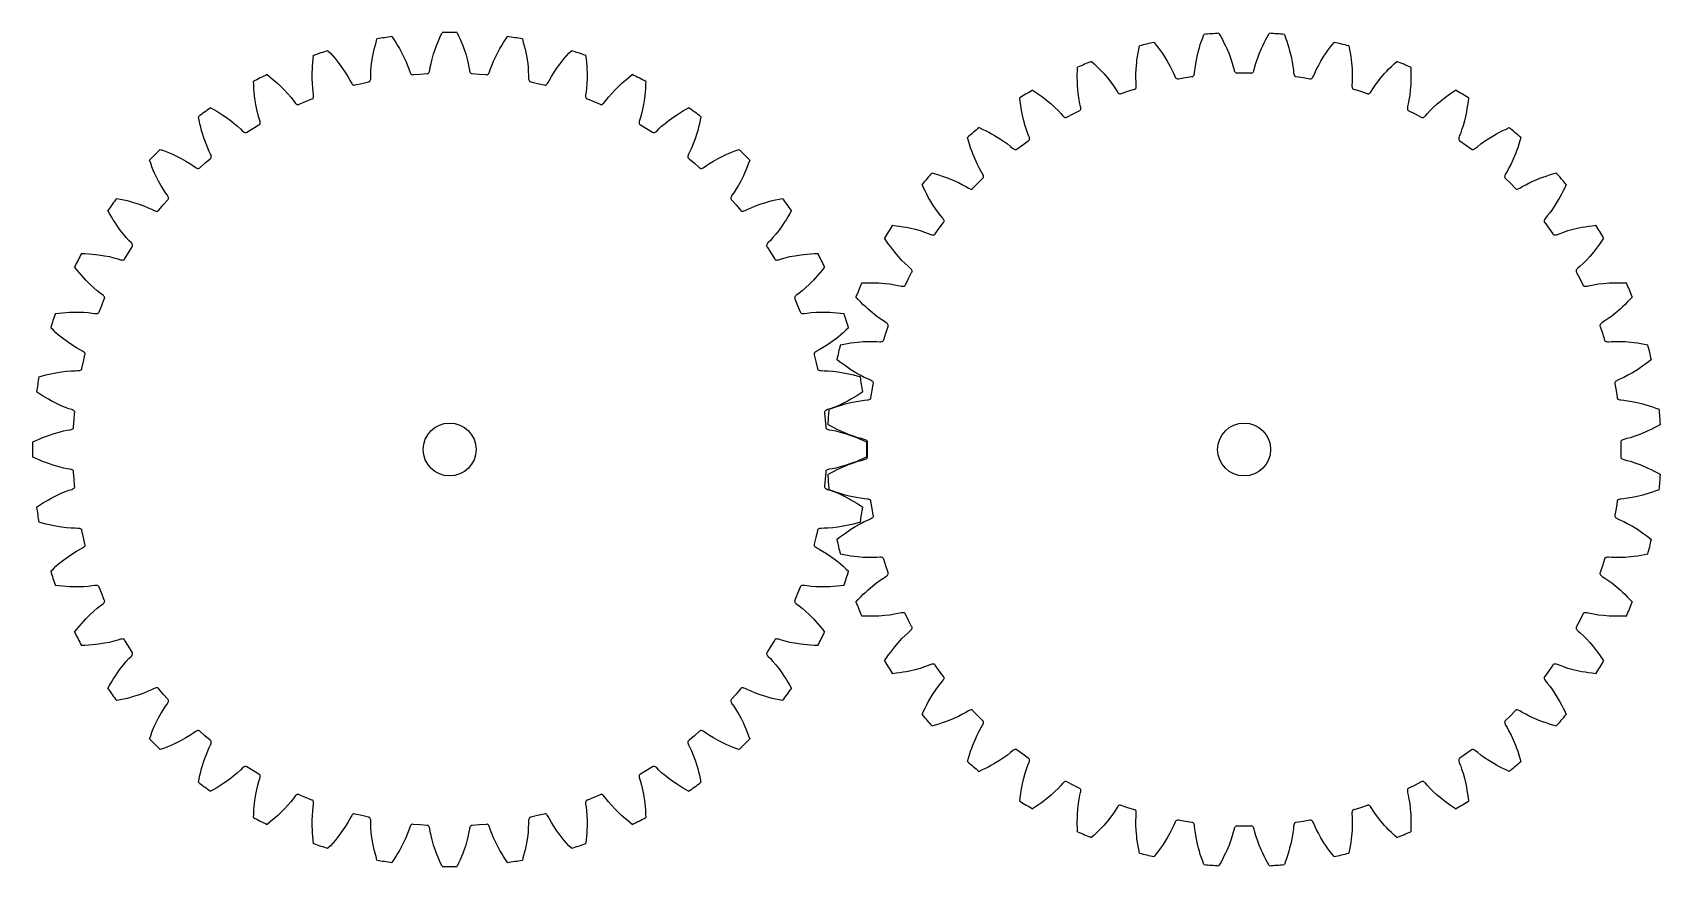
# Model space of a CAD drawing. Extents: x -31 to 91, y -31 to 31.
import ezdxf

# ---------------------------------------------------------------- set-up
doc = ezdxf.new("R2010")
doc.units = 0

msp = doc.modelspace()

# ---------------------------------------------------------------- linework, layer by layer
for centre in [(0, 0), (0, 0), (60, 0), (60, 0)]:
    msp.add_circle(centre, 2)
at = {"layer": 'layer0'}
for p, q in [((53.2, 30.76), (53.37, 30.55)), ((56.69, 30.59), (56.78, 30.84)), ((56.78, 30.84), (56.87, 31.1)), ((56.87, 31.1), (56.96, 31.35)), ((58.1, 31.44), (58.23, 31.21)), ((58.23, 31.21), (58.36, 30.97)), ((58.36, 30.97), (58.48, 30.73)), ((61.52, 30.73), (61.64, 30.97)), ((61.64, 30.97), (61.77, 31.21)), ((61.77, 31.21), (61.9, 31.44)), ((63.04, 31.35), (63.13, 31.1)), ((63.13, 31.1), (63.22, 30.84)), ((63.22, 30.84), (63.31, 30.59)), ((66.63, 30.55), (66.8, 30.76)), ((51.91, 29.45), (51.95, 29.7)), ((51.95, 29.7), (51.99, 29.96)), ((51.99, 29.96), (52.04, 30.23)), ((52.04, 30.23), (52.09, 30.49)), ((53.37, 30.55), (53.54, 30.33)), ((53.54, 30.33), (53.69, 30.11)), ((53.69, 30.11), (53.84, 29.91)), ((53.84, 29.91), (53.97, 29.71)), ((53.97, 29.71), (54.2, 29.33)), ((56.37, 29.3), (56.45, 29.69)), ((56.45, 29.69), (56.56, 30.12)), ((56.56, 30.12), (56.62, 30.35)), ((56.62, 30.35), (56.69, 30.59)), ((58.48, 30.73), (58.59, 30.5)), ((58.59, 30.5), (58.69, 30.29)), ((58.69, 30.29), (58.86, 29.88)), ((58.86, 29.88), (59, 29.51)), ((59, 29.51), (59.11, 29.18)), ((60.89, 29.18), (61, 29.51)), ((61, 29.51), (61.14, 29.88)), ((61.14, 29.88), (61.31, 30.29)), ((61.31, 30.29), (61.41, 30.5)), ((61.41, 30.5), (61.52, 30.73)), ((63.31, 30.59), (63.38, 30.35)), ((63.38, 30.35), (63.44, 30.12)), ((63.44, 30.12), (63.55, 29.69)), ((63.55, 29.69), (63.63, 29.3)), ((65.8, 29.33), (66.03, 29.71)), ((66.03, 29.71), (66.16, 29.91)), ((66.16, 29.91), (66.31, 30.11)), ((66.31, 30.11), (66.46, 30.33)), ((66.46, 30.33), (66.63, 30.55)), ((67.91, 30.49), (67.96, 30.23)), ((67.96, 30.23), (68.01, 29.96)), ((68.01, 29.96), (68.05, 29.7)), ((68.05, 29.7), (68.09, 29.45)), ((47.4, 28.34), (47.41, 28.61)), ((47.4, 28.07), (47.4, 28.34)), ((47.41, 28.61), (47.42, 28.88)), ((48.47, 29.32), (48.67, 29.14)), ((48.67, 29.14), (48.87, 28.94)), ((48.87, 28.94), (49.06, 28.76)), ((49.06, 28.76), (49.23, 28.57)), ((49.23, 28.57), (49.4, 28.4)), ((49.4, 28.4), (49.68, 28.07)), ((51.83, 28.38), (51.85, 28.77)), ((51.83, 28.03), (51.83, 28.38)), ((51.85, 28.77), (51.89, 29.21)), ((51.89, 29.21), (51.91, 29.45)), ((54.2, 29.33), (54.39, 28.99)), ((54.39, 28.99), (54.55, 28.69)), ((54.55, 28.69), (54.67, 28.42)), ((54.67, 28.42), (54.76, 28.21)), ((56.21, 28.26), (56.23, 28.31)), ((56.23, 28.31), (56.25, 28.37)), ((56.25, 28.37), (56.26, 28.45)), ((56.26, 28.45), (56.28, 28.67)), ((56.28, 28.67), (56.32, 28.96)), ((56.32, 28.96), (56.37, 29.3)), ((59.11, 29.18), (59.18, 28.9)), ((59.18, 28.9), (59.24, 28.69)), ((59.24, 28.69), (59.26, 28.61)), ((59.26, 28.61), (59.29, 28.55)), ((59.29, 28.55), (59.32, 28.5)), ((59.32, 28.5), (59.35, 28.47)), ((59.35, 28.47), (59.39, 28.45)), ((59.39, 28.45), (59.42, 28.44)), ((59.42, 28.44), (59.48, 28.45)), ((59.48, 28.45), (60, 28.45)), ((60, 28.45), (60.52, 28.45)), ((60.52, 28.45), (60.58, 28.44)), ((60.58, 28.44), (60.61, 28.45)), ((60.61, 28.45), (60.65, 28.47)), ((60.65, 28.47), (60.68, 28.5)), ((60.68, 28.5), (60.71, 28.55)), ((60.71, 28.55), (60.74, 28.61)), ((60.74, 28.61), (60.76, 28.69)), ((60.76, 28.69), (60.82, 28.9)), ((60.82, 28.9), (60.89, 29.18)), ((63.63, 29.3), (63.68, 28.96)), ((63.68, 28.96), (63.72, 28.67)), ((63.72, 28.67), (63.74, 28.45)), ((63.74, 28.45), (63.75, 28.37)), ((63.75, 28.37), (63.77, 28.31)), ((63.77, 28.31), (63.79, 28.26)), ((65.24, 28.21), (65.33, 28.42)), ((65.33, 28.42), (65.45, 28.69)), ((65.45, 28.69), (65.61, 28.99)), ((65.61, 28.99), (65.8, 29.33)), ((68.09, 29.45), (68.11, 29.21)), ((68.11, 29.21), (68.15, 28.77)), ((68.15, 28.77), (68.17, 28.38)), ((68.17, 28.38), (68.17, 28.03)), ((70.32, 28.07), (70.6, 28.4)), ((70.6, 28.4), (70.77, 28.57)), ((70.77, 28.57), (70.94, 28.76)), ((70.94, 28.76), (71.13, 28.94)), ((71.13, 28.94), (71.33, 29.14)), ((71.33, 29.14), (71.53, 29.32)), ((72.58, 28.88), (72.59, 28.61)), ((72.59, 28.61), (72.6, 28.34)), ((72.6, 28.34), (72.6, 28.07)), ((44.03, 27.15), (44.25, 27)), ((47.41, 27.82), (47.4, 28.07)), ((47.42, 27.58), (47.41, 27.82)), ((47.45, 27.14), (47.42, 27.58)), ((47.49, 26.75), (47.45, 27.14)), ((49.68, 28.07), (49.93, 27.76)), ((49.93, 27.76), (50.13, 27.48)), ((50.13, 27.48), (50.29, 27.24)), ((50.29, 27.24), (50.41, 27.05)), ((50.41, 27.05), (50.46, 26.98)), ((50.71, 26.89), (51.21, 27.06)), ((51.21, 27.06), (51.71, 27.21)), ((51.71, 27.21), (51.76, 27.23)), ((51.76, 27.23), (51.79, 27.25)), ((51.79, 27.25), (51.82, 27.28)), ((51.82, 27.28), (51.84, 27.32)), ((51.84, 27.74), (51.83, 28.03)), ((51.86, 27.52), (51.84, 27.74)), ((51.84, 27.32), (51.85, 27.37)), ((51.85, 27.37), (51.86, 27.44)), ((51.86, 27.44), (51.86, 27.52)), ((54.76, 28.21), (54.8, 28.14)), ((54.8, 28.14), (54.83, 28.09)), ((54.83, 28.09), (54.87, 28.05)), ((54.87, 28.05), (54.91, 28.02)), ((54.91, 28.02), (54.94, 28)), ((54.94, 28), (54.98, 28)), ((54.98, 28), (55.04, 28.01)), ((55.04, 28.01), (55.55, 28.1)), ((55.55, 28.1), (56.06, 28.18)), ((56.06, 28.18), (56.12, 28.18)), ((56.12, 28.18), (56.16, 28.2)), ((56.16, 28.2), (56.18, 28.22)), ((56.18, 28.22), (56.21, 28.26)), ((63.79, 28.26), (63.82, 28.22)), ((63.82, 28.22), (63.84, 28.2)), ((63.84, 28.2), (63.88, 28.18)), ((63.88, 28.18), (63.94, 28.18)), ((63.94, 28.18), (64.45, 28.1)), ((64.45, 28.1), (64.96, 28.01)), ((64.96, 28.01), (65.02, 28)), ((65.02, 28), (65.06, 28)), ((65.06, 28), (65.09, 28.02)), ((65.09, 28.02), (65.13, 28.05)), ((65.13, 28.05), (65.17, 28.09)), ((65.17, 28.09), (65.2, 28.14)), ((65.2, 28.14), (65.24, 28.21)), ((68.16, 27.74), (68.14, 27.52)), ((68.14, 27.52), (68.14, 27.44)), ((68.14, 27.44), (68.15, 27.37)), ((68.15, 27.37), (68.16, 27.32)), ((68.17, 28.03), (68.16, 27.74)), ((68.16, 27.32), (68.18, 27.28)), ((68.18, 27.28), (68.21, 27.25)), ((68.21, 27.25), (68.24, 27.23)), ((68.24, 27.23), (68.29, 27.21)), ((68.29, 27.21), (68.79, 27.06)), ((68.79, 27.06), (69.29, 26.89)), ((69.54, 26.98), (69.59, 27.05)), ((69.59, 27.05), (69.71, 27.24)), ((69.71, 27.24), (69.87, 27.48)), ((69.87, 27.48), (70.07, 27.76)), ((70.07, 27.76), (70.32, 28.07)), ((72.55, 27.14), (72.51, 26.75)), ((72.58, 27.58), (72.55, 27.14)), ((72.59, 27.82), (72.58, 27.58)), ((72.6, 28.07), (72.59, 27.82)), ((75.75, 27), (75.97, 27.15)), ((43.09, 26.29), (43.06, 26.56)), ((43.13, 26.02), (43.09, 26.29)), ((43.17, 25.76), (43.13, 26.02)), ((44.25, 27), (44.48, 26.85)), ((44.48, 26.85), (44.69, 26.69)), ((44.69, 26.69), (44.9, 26.54)), ((44.9, 26.54), (45.08, 26.39)), ((45.08, 26.39), (45.42, 26.11)), ((45.42, 26.11), (45.71, 25.84)), ((45.71, 25.84), (45.95, 25.6)), ((47.55, 26.41), (47.49, 26.75)), ((47.6, 26.12), (47.55, 26.41)), ((47.65, 25.91), (47.6, 26.12)), ((47.67, 25.83), (47.65, 25.91)), ((47.67, 25.76), (47.67, 25.83)), ((50.46, 26.98), (50.5, 26.93)), ((50.5, 26.93), (50.55, 26.9)), ((50.55, 26.9), (50.59, 26.88)), ((50.59, 26.88), (50.62, 26.87)), ((50.62, 26.87), (50.66, 26.87)), ((50.66, 26.87), (50.71, 26.89)), ((69.29, 26.89), (69.34, 26.87)), ((69.34, 26.87), (69.38, 26.87)), ((69.38, 26.87), (69.41, 26.88)), ((69.41, 26.88), (69.45, 26.9)), ((69.45, 26.9), (69.5, 26.93)), ((69.5, 26.93), (69.54, 26.98)), ((72.35, 25.91), (72.33, 25.83)), ((72.33, 25.83), (72.33, 25.76)), ((72.4, 26.12), (72.35, 25.91)), ((72.45, 26.41), (72.4, 26.12)), ((72.51, 26.75), (72.45, 26.41)), ((74.05, 25.6), (74.29, 25.84)), ((74.29, 25.84), (74.58, 26.11)), ((74.58, 26.11), (74.92, 26.39)), ((74.92, 26.39), (75.1, 26.54)), ((75.1, 26.54), (75.31, 26.69)), ((75.31, 26.69), (75.52, 26.85)), ((75.52, 26.85), (75.75, 27)), ((76.87, 26.02), (76.83, 25.76)), ((76.91, 26.29), (76.87, 26.02)), ((76.94, 26.56), (76.91, 26.29)), ((43.21, 25.51), (43.17, 25.76)), ((43.26, 25.27), (43.21, 25.51)), ((43.36, 24.84), (43.26, 25.27)), ((43.46, 24.46), (43.36, 24.84)), ((45.95, 25.6), (46.15, 25.38)), ((46.15, 25.38), (46.3, 25.21)), ((46.3, 25.21), (46.36, 25.16)), ((46.36, 25.16), (46.41, 25.12)), ((46.41, 25.12), (46.46, 25.09)), ((46.46, 25.09), (46.5, 25.07)), ((46.5, 25.07), (46.54, 25.07)), ((46.54, 25.07), (46.57, 25.08)), ((46.57, 25.08), (46.62, 25.11)), ((46.62, 25.11), (47.08, 25.35)), ((47.08, 25.35), (47.55, 25.58)), ((47.55, 25.58), (47.6, 25.61)), ((47.6, 25.61), (47.63, 25.63)), ((47.63, 25.63), (47.65, 25.66)), ((47.65, 25.66), (47.66, 25.7)), ((47.66, 25.7), (47.67, 25.76)), ((72.33, 25.76), (72.34, 25.7)), ((72.34, 25.7), (72.35, 25.66)), ((72.35, 25.66), (72.37, 25.63)), ((72.37, 25.63), (72.4, 25.61)), ((72.4, 25.61), (72.45, 25.58)), ((72.45, 25.58), (72.92, 25.35)), ((72.92, 25.35), (73.38, 25.11)), ((73.38, 25.11), (73.43, 25.08)), ((73.43, 25.08), (73.46, 25.07)), ((73.46, 25.07), (73.5, 25.07)), ((73.5, 25.07), (73.54, 25.09)), ((73.54, 25.09), (73.59, 25.12)), ((73.59, 25.12), (73.64, 25.16)), ((73.64, 25.16), (73.7, 25.21)), ((73.7, 25.21), (73.85, 25.38)), ((73.85, 25.38), (74.05, 25.6)), ((76.64, 24.84), (76.54, 24.46)), ((76.74, 25.27), (76.64, 24.84)), ((76.79, 25.51), (76.74, 25.27)), ((76.83, 25.76), (76.79, 25.51)), ((39.18, 23.32), (39.11, 23.58)), ((39.98, 24.32), (40.22, 24.21)), ((40.22, 24.21), (40.47, 24.09)), ((40.47, 24.09), (40.71, 23.97)), ((40.71, 23.97), (40.93, 23.85)), ((40.93, 23.85), (41.14, 23.73)), ((41.14, 23.73), (41.52, 23.5)), ((41.52, 23.5), (41.84, 23.29)), ((43.57, 24.14), (43.46, 24.46)), ((43.67, 23.86), (43.57, 24.14)), ((43.75, 23.66), (43.67, 23.86)), ((43.78, 23.58), (43.75, 23.66)), ((43.75, 23.35), (43.77, 23.38)), ((43.77, 23.38), (43.79, 23.41)), ((43.79, 23.51), (43.78, 23.58)), ((43.79, 23.46), (43.79, 23.51)), ((43.79, 23.41), (43.79, 23.46)), ((76.22, 23.58), (76.21, 23.51)), ((76.21, 23.51), (76.21, 23.46)), ((76.21, 23.46), (76.21, 23.41)), ((76.21, 23.41), (76.23, 23.38)), ((76.25, 23.66), (76.22, 23.58)), ((76.23, 23.38), (76.25, 23.35)), ((76.33, 23.86), (76.25, 23.66)), ((76.43, 24.14), (76.33, 23.86)), ((76.54, 24.46), (76.43, 24.14)), ((78.16, 23.29), (78.48, 23.5)), ((78.48, 23.5), (78.86, 23.73)), ((78.86, 23.73), (79.07, 23.85)), ((79.07, 23.85), (79.29, 23.97)), ((79.29, 23.97), (79.53, 24.09)), ((79.53, 24.09), (79.78, 24.21)), ((79.78, 24.21), (80.02, 24.32)), ((80.89, 23.58), (80.82, 23.32)), ((39.26, 23.06), (39.18, 23.32)), ((39.34, 22.8), (39.26, 23.06)), ((39.43, 22.57), (39.34, 22.8)), ((39.51, 22.34), (39.43, 22.57)), ((39.68, 21.93), (39.51, 22.34)), ((41.84, 23.29), (42.12, 23.08)), ((42.12, 23.08), (42.35, 22.9)), ((42.35, 22.9), (42.52, 22.76)), ((42.52, 22.76), (42.59, 22.72)), ((42.59, 22.72), (42.65, 22.68)), ((42.65, 22.68), (42.7, 22.66)), ((42.7, 22.66), (42.74, 22.65)), ((42.74, 22.65), (42.78, 22.66)), ((42.78, 22.66), (42.81, 22.67)), ((42.81, 22.67), (42.86, 22.71)), ((42.86, 22.71), (43.28, 23.02)), ((43.28, 23.02), (43.7, 23.32)), ((43.7, 23.32), (43.75, 23.35)), ((76.25, 23.35), (76.3, 23.32)), ((76.3, 23.32), (76.72, 23.02)), ((76.72, 23.02), (77.14, 22.71)), ((77.14, 22.71), (77.19, 22.67)), ((77.19, 22.67), (77.22, 22.66)), ((77.22, 22.66), (77.26, 22.65)), ((77.26, 22.65), (77.3, 22.66)), ((77.3, 22.66), (77.35, 22.68)), ((77.35, 22.68), (77.41, 22.72)), ((77.41, 22.72), (77.48, 22.76)), ((77.48, 22.76), (77.65, 22.9)), ((77.65, 22.9), (77.88, 23.08)), ((77.88, 23.08), (78.16, 23.29)), ((80.49, 22.34), (80.32, 21.93)), ((80.57, 22.57), (80.49, 22.34)), ((80.66, 22.8), (80.57, 22.57)), ((80.74, 23.06), (80.66, 22.8)), ((80.82, 23.32), (80.74, 23.06)), ((39.84, 21.58), (39.68, 21.93)), ((40, 21.27), (39.84, 21.58)), ((40.14, 21.01), (40, 21.27)), ((40.25, 20.82), (40.14, 21.01)), ((79.86, 21.01), (79.75, 20.82)), ((80, 21.27), (79.86, 21.01)), ((80.16, 21.58), (80, 21.27)), ((80.32, 21.93), (80.16, 21.58)), ((35.79, 19.78), (35.68, 20.02)), ((35.91, 19.53), (35.79, 19.78)), ((36.42, 20.89), (36.68, 20.82)), ((36.68, 20.82), (36.94, 20.74)), ((36.94, 20.74), (37.2, 20.66)), ((37.2, 20.66), (37.43, 20.57)), ((37.43, 20.57), (37.66, 20.49)), ((37.66, 20.49), (38.07, 20.32)), ((38.07, 20.32), (38.42, 20.16)), ((38.42, 20.16), (38.73, 20)), ((38.73, 20), (38.99, 19.86)), ((38.99, 19.86), (39.18, 19.75)), ((39.18, 19.75), (39.25, 19.71)), ((39.25, 19.71), (39.31, 19.69)), ((39.31, 19.69), (39.37, 19.68)), ((39.37, 19.68), (39.41, 19.67)), ((39.41, 19.67), (39.45, 19.68)), ((39.45, 19.68), (39.48, 19.7)), ((39.48, 19.7), (39.52, 19.75)), ((39.52, 19.75), (39.88, 20.12)), ((39.88, 20.12), (40.25, 20.48)), ((40.29, 20.75), (40.25, 20.82)), ((40.25, 20.48), (40.3, 20.52)), ((40.31, 20.69), (40.29, 20.75)), ((40.3, 20.52), (40.32, 20.55)), ((40.32, 20.63), (40.31, 20.69)), ((40.33, 20.59), (40.32, 20.63)), ((40.32, 20.55), (40.33, 20.59)), ((79.68, 20.63), (79.67, 20.59)), ((79.67, 20.59), (79.68, 20.55)), ((79.69, 20.69), (79.68, 20.63)), ((79.68, 20.55), (79.7, 20.52)), ((79.71, 20.75), (79.69, 20.69)), ((79.7, 20.52), (79.75, 20.48)), ((79.75, 20.82), (79.71, 20.75)), ((79.75, 20.48), (80.12, 20.12)), ((80.12, 20.12), (80.48, 19.75)), ((80.48, 19.75), (80.52, 19.7)), ((80.52, 19.7), (80.55, 19.68)), ((80.55, 19.68), (80.59, 19.67)), ((80.59, 19.67), (80.63, 19.68)), ((80.63, 19.68), (80.69, 19.69)), ((80.69, 19.69), (80.75, 19.71)), ((80.75, 19.71), (80.82, 19.75)), ((80.82, 19.75), (81.01, 19.86)), ((81.01, 19.86), (81.27, 20)), ((81.27, 20), (81.58, 20.16)), ((81.58, 20.16), (81.93, 20.32)), ((81.93, 20.32), (82.34, 20.49)), ((82.34, 20.49), (82.57, 20.57)), ((82.57, 20.57), (82.8, 20.66)), ((82.8, 20.66), (83.06, 20.74)), ((83.06, 20.74), (83.32, 20.82)), ((83.32, 20.82), (83.58, 20.89)), ((84.21, 19.78), (84.09, 19.53)), ((84.32, 20.02), (84.21, 19.78)), ((36.03, 19.29), (35.91, 19.53)), ((36.15, 19.07), (36.03, 19.29)), ((36.27, 18.86), (36.15, 19.07)), ((36.5, 18.48), (36.27, 18.86)), ((36.71, 18.16), (36.5, 18.48)), ((83.5, 18.48), (83.29, 18.16)), ((83.73, 18.86), (83.5, 18.48)), ((83.85, 19.07), (83.73, 18.86)), ((83.97, 19.29), (83.85, 19.07)), ((84.09, 19.53), (83.97, 19.29)), ((36.92, 17.88), (36.71, 18.16)), ((37.1, 17.65), (36.92, 17.88)), ((37.24, 17.48), (37.1, 17.65)), ((37.28, 17.41), (37.24, 17.48)), ((37.32, 17.35), (37.28, 17.41)), ((37.34, 17.3), (37.32, 17.35)), ((37.33, 17.19), (37.34, 17.22)), ((37.35, 17.26), (37.34, 17.3)), ((37.34, 17.22), (37.35, 17.26)), ((82.66, 17.3), (82.65, 17.26)), ((82.65, 17.26), (82.66, 17.22)), ((82.68, 17.35), (82.66, 17.3)), ((82.66, 17.22), (82.67, 17.19)), ((82.72, 17.41), (82.68, 17.35)), ((82.76, 17.48), (82.72, 17.41)), ((82.9, 17.65), (82.76, 17.48)), ((83.08, 17.88), (82.9, 17.65)), ((83.29, 18.16), (83.08, 17.88)), ((33.44, 16.94), (33.71, 16.91)), ((33.71, 16.91), (33.98, 16.87)), ((33.98, 16.87), (34.24, 16.83)), ((34.24, 16.83), (34.49, 16.79)), ((34.49, 16.79), (34.73, 16.74)), ((34.73, 16.74), (35.16, 16.64)), ((35.16, 16.64), (35.54, 16.54)), ((35.54, 16.54), (35.86, 16.43)), ((35.86, 16.43), (36.14, 16.33)), ((36.14, 16.33), (36.34, 16.25)), ((36.34, 16.25), (36.42, 16.22)), ((36.42, 16.22), (36.49, 16.21)), ((36.49, 16.21), (36.54, 16.21)), ((36.54, 16.21), (36.59, 16.21)), ((36.59, 16.21), (36.62, 16.23)), ((36.62, 16.23), (36.65, 16.25)), ((36.65, 16.25), (36.68, 16.3)), ((36.68, 16.3), (36.98, 16.72)), ((36.98, 16.72), (37.29, 17.14)), ((37.29, 17.14), (37.33, 17.19)), ((82.67, 17.19), (82.71, 17.14)), ((82.71, 17.14), (83.02, 16.72)), ((83.02, 16.72), (83.32, 16.3)), ((83.32, 16.3), (83.35, 16.25)), ((83.35, 16.25), (83.38, 16.23)), ((83.38, 16.23), (83.41, 16.21)), ((83.41, 16.21), (83.46, 16.21)), ((83.46, 16.21), (83.51, 16.21)), ((83.51, 16.21), (83.58, 16.22)), ((83.58, 16.22), (83.66, 16.25)), ((83.66, 16.25), (83.86, 16.33)), ((83.86, 16.33), (84.14, 16.43)), ((84.14, 16.43), (84.46, 16.54)), ((84.46, 16.54), (84.84, 16.64)), ((84.84, 16.64), (85.27, 16.74)), ((85.27, 16.74), (85.51, 16.79)), ((85.51, 16.79), (85.76, 16.83)), ((85.76, 16.83), (86.02, 16.87)), ((86.02, 16.87), (86.29, 16.91)), ((86.29, 16.91), (86.56, 16.94)), ((33, 15.75), (32.85, 15.97)), ((33.15, 15.52), (33, 15.75)), ((33.31, 15.31), (33.15, 15.52)), ((33.46, 15.1), (33.31, 15.31)), ((33.61, 14.92), (33.46, 15.1)), ((33.89, 14.58), (33.61, 14.92)), ((86.39, 14.92), (86.11, 14.58)), ((86.54, 15.1), (86.39, 14.92)), ((86.69, 15.31), (86.54, 15.1)), ((86.85, 15.52), (86.69, 15.31)), ((87, 15.75), (86.85, 15.52)), ((87.15, 15.97), (87, 15.75)), ((34.16, 14.29), (33.89, 14.58)), ((34.4, 14.05), (34.16, 14.29)), ((34.62, 13.85), (34.4, 14.05)), ((34.79, 13.7), (34.62, 13.85)), ((34.84, 13.64), (34.79, 13.7)), ((34.88, 13.59), (34.84, 13.64)), ((34.91, 13.54), (34.88, 13.59)), ((34.93, 13.5), (34.91, 13.54)), ((85.09, 13.54), (85.07, 13.5)), ((85.12, 13.59), (85.09, 13.54)), ((85.16, 13.64), (85.12, 13.59)), ((85.21, 13.7), (85.16, 13.64)), ((85.38, 13.85), (85.21, 13.7)), ((85.6, 14.05), (85.38, 13.85)), ((85.84, 14.29), (85.6, 14.05)), ((86.11, 14.58), (85.84, 14.29)), ((31.12, 12.58), (31.39, 12.59)), ((31.39, 12.59), (31.66, 12.6)), ((31.66, 12.6), (31.93, 12.6)), ((31.93, 12.6), (32.18, 12.59)), ((32.18, 12.59), (32.42, 12.58)), ((32.42, 12.58), (32.86, 12.55)), ((32.86, 12.55), (33.25, 12.51)), ((33.25, 12.51), (33.59, 12.45)), ((33.59, 12.45), (33.88, 12.4)), ((33.88, 12.4), (34.09, 12.35)), ((34.09, 12.35), (34.17, 12.33)), ((34.17, 12.33), (34.24, 12.33)), ((34.24, 12.33), (34.3, 12.34)), ((34.3, 12.34), (34.34, 12.35)), ((34.34, 12.35), (34.37, 12.37)), ((34.37, 12.37), (34.39, 12.4)), ((34.39, 12.4), (34.42, 12.45)), ((34.42, 12.45), (34.65, 12.92)), ((34.65, 12.92), (34.89, 13.38)), ((34.89, 13.38), (34.92, 13.43)), ((34.92, 13.43), (34.93, 13.46)), ((34.93, 13.46), (34.93, 13.5)), ((85.07, 13.5), (85.07, 13.46)), ((85.07, 13.46), (85.08, 13.43)), ((85.08, 13.43), (85.11, 13.38)), ((85.11, 13.38), (85.35, 12.92)), ((85.35, 12.92), (85.58, 12.45)), ((85.58, 12.45), (85.61, 12.4)), ((85.61, 12.4), (85.63, 12.37)), ((85.63, 12.37), (85.66, 12.35)), ((85.66, 12.35), (85.7, 12.34)), ((85.7, 12.34), (85.76, 12.33)), ((85.76, 12.33), (85.83, 12.33)), ((85.83, 12.33), (85.91, 12.35)), ((85.91, 12.35), (86.12, 12.4)), ((86.12, 12.4), (86.41, 12.45)), ((86.41, 12.45), (86.75, 12.51)), ((86.75, 12.51), (87.14, 12.55)), ((87.14, 12.55), (87.58, 12.58)), ((87.58, 12.58), (87.82, 12.59)), ((87.82, 12.59), (88.07, 12.6)), ((88.07, 12.6), (88.34, 12.6)), ((88.34, 12.6), (88.61, 12.59)), ((88.61, 12.59), (88.88, 12.58)), ((30.86, 11.33), (30.68, 11.53)), ((31.06, 11.13), (30.86, 11.33)), ((31.24, 10.94), (31.06, 11.13)), ((88.94, 11.13), (88.76, 10.94)), ((89.14, 11.33), (88.94, 11.13)), ((89.32, 11.53), (89.14, 11.33)), ((31.43, 10.77), (31.24, 10.94)), ((31.6, 10.6), (31.43, 10.77)), ((31.93, 10.32), (31.6, 10.6)), ((32.24, 10.07), (31.93, 10.32)), ((32.52, 9.87), (32.24, 10.07)), ((32.76, 9.71), (32.52, 9.87)), ((87.48, 9.87), (87.24, 9.71)), ((87.76, 10.07), (87.48, 9.87)), ((88.07, 10.32), (87.76, 10.07)), ((88.4, 10.6), (88.07, 10.32)), ((88.57, 10.77), (88.4, 10.6)), ((88.76, 10.94), (88.57, 10.77)), ((32.95, 9.59), (32.76, 9.71)), ((32.79, 8.29), (32.94, 8.79)), ((32.94, 8.79), (33.11, 9.29)), ((33.02, 9.54), (32.95, 9.59)), ((33.07, 9.5), (33.02, 9.54)), ((33.1, 9.45), (33.07, 9.5)), ((33.12, 9.41), (33.1, 9.45)), ((33.11, 9.29), (33.13, 9.34)), ((33.13, 9.38), (33.12, 9.41)), ((33.13, 9.34), (33.13, 9.38)), ((86.88, 9.41), (86.87, 9.38)), ((86.87, 9.38), (86.87, 9.34)), ((86.87, 9.34), (86.89, 9.29)), ((86.9, 9.45), (86.88, 9.41)), ((86.89, 9.29), (87.06, 8.79)), ((86.93, 9.5), (86.9, 9.45)), ((86.98, 9.54), (86.93, 9.5)), ((87.05, 9.59), (86.98, 9.54)), ((87.24, 9.71), (87.05, 9.59)), ((87.06, 8.79), (87.21, 8.29)), ((29.51, 7.91), (29.77, 7.96)), ((29.77, 7.96), (30.04, 8.01)), ((30.04, 8.01), (30.3, 8.05)), ((30.3, 8.05), (30.55, 8.09)), ((30.55, 8.09), (30.79, 8.11)), ((30.79, 8.11), (31.23, 8.15)), ((31.23, 8.15), (31.62, 8.17)), ((31.62, 8.17), (31.97, 8.17)), ((31.97, 8.17), (32.26, 8.16)), ((32.26, 8.16), (32.48, 8.14)), ((32.48, 8.14), (32.56, 8.14)), ((32.56, 8.14), (32.63, 8.15)), ((32.63, 8.15), (32.68, 8.16)), ((32.68, 8.16), (32.72, 8.18)), ((32.72, 8.18), (32.75, 8.21)), ((32.75, 8.21), (32.77, 8.24)), ((32.77, 8.24), (32.79, 8.29)), ((87.21, 8.29), (87.23, 8.24)), ((87.23, 8.24), (87.25, 8.21)), ((87.25, 8.21), (87.28, 8.18)), ((87.28, 8.18), (87.32, 8.16)), ((87.32, 8.16), (87.37, 8.15)), ((87.37, 8.15), (87.44, 8.14)), ((87.44, 8.14), (87.52, 8.14)), ((87.52, 8.14), (87.74, 8.16)), ((87.74, 8.16), (88.03, 8.17)), ((88.03, 8.17), (88.38, 8.17)), ((88.38, 8.17), (88.77, 8.15)), ((88.77, 8.15), (89.21, 8.11)), ((89.21, 8.11), (89.45, 8.09)), ((89.45, 8.09), (89.7, 8.05)), ((89.7, 8.05), (89.96, 8.01)), ((89.96, 8.01), (90.23, 7.96)), ((90.23, 7.96), (90.49, 7.91)), ((29.45, 6.63), (29.24, 6.8)), ((29.67, 6.46), (29.45, 6.63)), ((29.89, 6.31), (29.67, 6.46)), ((30.09, 6.16), (29.89, 6.31)), ((30.29, 6.03), (30.09, 6.16)), ((89.91, 6.16), (89.71, 6.03)), ((90.11, 6.31), (89.91, 6.16)), ((90.33, 6.46), (90.11, 6.31)), ((90.55, 6.63), (90.33, 6.46)), ((90.76, 6.8), (90.55, 6.63)), ((30.67, 5.8), (30.29, 6.03)), ((31.01, 5.61), (30.67, 5.8)), ((31.31, 5.45), (31.01, 5.61)), ((31.58, 5.33), (31.31, 5.45)), ((31.79, 5.24), (31.58, 5.33)), ((31.86, 5.2), (31.79, 5.24)), ((31.91, 5.17), (31.86, 5.2)), ((31.9, 4.45), (31.99, 4.96)), ((31.95, 5.13), (31.91, 5.17)), ((31.98, 5.09), (31.95, 5.13)), ((32, 5.06), (31.98, 5.09)), ((31.99, 4.96), (32, 5.02)), ((32, 5.02), (32, 5.06)), ((88.02, 5.09), (88, 5.06)), ((88, 5.06), (88, 5.02)), ((88, 5.02), (88.01, 4.96)), ((88.01, 4.96), (88.1, 4.45)), ((88.05, 5.13), (88.02, 5.09)), ((88.09, 5.17), (88.05, 5.13)), ((88.14, 5.2), (88.09, 5.17)), ((88.21, 5.24), (88.14, 5.2)), ((88.42, 5.33), (88.21, 5.24)), ((88.69, 5.45), (88.42, 5.33)), ((88.99, 5.61), (88.69, 5.45)), ((89.33, 5.8), (88.99, 5.61)), ((89.71, 6.03), (89.33, 5.8)), ((31.04, 3.68), (31.33, 3.72)), ((31.33, 3.72), (31.55, 3.74)), ((31.55, 3.74), (31.63, 3.75)), ((31.63, 3.75), (31.69, 3.77)), ((31.69, 3.77), (31.74, 3.79)), ((31.74, 3.79), (31.78, 3.82)), ((31.78, 3.82), (31.8, 3.84)), ((31.8, 3.84), (31.82, 3.88)), ((31.82, 3.94), (31.9, 4.45)), ((31.82, 3.88), (31.82, 3.94)), ((88.1, 4.45), (88.18, 3.94)), ((88.18, 3.94), (88.18, 3.88)), ((88.18, 3.88), (88.2, 3.84)), ((88.2, 3.84), (88.22, 3.82)), ((88.22, 3.82), (88.26, 3.79)), ((88.26, 3.79), (88.31, 3.77)), ((88.31, 3.77), (88.37, 3.75)), ((88.37, 3.75), (88.45, 3.74)), ((88.45, 3.74), (88.67, 3.72)), ((88.67, 3.72), (88.96, 3.68)), ((28.65, 3.04), (28.9, 3.13)), ((28.9, 3.13), (29.16, 3.22)), ((29.16, 3.22), (29.41, 3.31)), ((29.41, 3.31), (29.65, 3.38)), ((29.65, 3.38), (29.88, 3.44)), ((29.88, 3.44), (30.31, 3.55)), ((30.31, 3.55), (30.7, 3.63)), ((30.7, 3.63), (31.04, 3.68)), ((88.96, 3.68), (89.3, 3.63)), ((89.3, 3.63), (89.69, 3.55)), ((89.69, 3.55), (90.12, 3.44)), ((90.12, 3.44), (90.35, 3.38)), ((90.35, 3.38), (90.59, 3.31)), ((90.59, 3.31), (90.84, 3.22)), ((90.84, 3.22), (91.1, 3.13)), ((91.1, 3.13), (91.35, 3.04)), ((28.79, 1.77), (28.56, 1.9)), ((29.03, 1.64), (28.79, 1.77)), ((29.27, 1.52), (29.03, 1.64)), ((29.5, 1.41), (29.27, 1.52)), ((29.71, 1.31), (29.5, 1.41)), ((30.12, 1.14), (29.71, 1.31)), ((90.29, 1.31), (89.88, 1.14)), ((90.5, 1.41), (90.29, 1.31)), ((90.73, 1.52), (90.5, 1.41)), ((90.97, 1.64), (90.73, 1.52)), ((91.21, 1.77), (90.97, 1.64)), ((91.44, 1.9), (91.21, 1.77)), ((30.49, 1), (30.12, 1.14)), ((30.82, 0.89), (30.49, 1)), ((31.1, 0.82), (30.82, 0.89)), ((31.31, 0.76), (31.1, 0.82)), ((31.39, 0.74), (31.31, 0.76)), ((31.45, 0.71), (31.39, 0.74)), ((31.5, 0.68), (31.45, 0.71)), ((31.53, 0.65), (31.5, 0.68)), ((31.55, 0.61), (31.53, 0.65)), ((31.56, 0.58), (31.55, 0.61)), ((31.55, 0.52), (31.56, 0.58)), ((31.55, 0), (31.55, 0.52)), ((31.55, -0.52), (31.55, 0)), ((88.45, 0.61), (88.44, 0.58)), ((88.44, 0.58), (88.45, 0.52)), ((88.47, 0.65), (88.45, 0.61)), ((88.45, 0.52), (88.45, 0)), ((88.45, 0), (88.45, -0.52)), ((88.5, 0.68), (88.47, 0.65)), ((88.55, 0.71), (88.5, 0.68)), ((88.61, 0.74), (88.55, 0.71)), ((88.69, 0.76), (88.61, 0.74)), ((88.9, 0.82), (88.69, 0.76)), ((89.18, 0.89), (88.9, 0.82)), ((89.51, 1), (89.18, 0.89)), ((89.88, 1.14), (89.51, 1)), ((29.71, -1.31), (30.12, -1.14)), ((30.12, -1.14), (30.49, -1)), ((30.49, -1), (30.82, -0.89)), ((30.82, -0.89), (31.1, -0.82)), ((31.1, -0.82), (31.31, -0.76)), ((31.31, -0.76), (31.39, -0.74)), ((31.39, -0.74), (31.45, -0.71)), ((31.45, -0.71), (31.5, -0.68)), ((31.5, -0.68), (31.53, -0.65)), ((31.53, -0.65), (31.55, -0.61)), ((31.56, -0.58), (31.55, -0.52)), ((31.55, -0.61), (31.56, -0.58)), ((88.45, -0.52), (88.44, -0.58)), ((88.44, -0.58), (88.45, -0.61)), ((88.45, -0.61), (88.47, -0.65)), ((88.47, -0.65), (88.5, -0.68)), ((88.5, -0.68), (88.55, -0.71)), ((88.55, -0.71), (88.61, -0.74)), ((88.61, -0.74), (88.69, -0.76)), ((88.69, -0.76), (88.9, -0.82)), ((88.9, -0.82), (89.18, -0.89)), ((89.18, -0.89), (89.51, -1)), ((89.51, -1), (89.88, -1.14)), ((89.88, -1.14), (90.29, -1.31)), ((28.56, -1.9), (28.79, -1.77)), ((28.79, -1.77), (29.03, -1.64)), ((29.03, -1.64), (29.27, -1.52)), ((29.27, -1.52), (29.5, -1.41)), ((29.5, -1.41), (29.71, -1.31)), ((90.29, -1.31), (90.5, -1.41)), ((90.5, -1.41), (90.73, -1.52)), ((90.73, -1.52), (90.97, -1.64)), ((90.97, -1.64), (91.21, -1.77)), ((91.21, -1.77), (91.44, -1.9)), ((28.9, -3.13), (28.65, -3.04)), ((29.16, -3.22), (28.9, -3.13)), ((29.41, -3.31), (29.16, -3.22)), ((29.65, -3.38), (29.41, -3.31)), ((29.88, -3.44), (29.65, -3.38)), ((30.31, -3.55), (29.88, -3.44)), ((30.7, -3.63), (30.31, -3.55)), ((31.04, -3.68), (30.7, -3.63)), ((31.33, -3.72), (31.04, -3.68)), ((88.96, -3.68), (88.67, -3.72)), ((89.3, -3.63), (88.96, -3.68)), ((89.69, -3.55), (89.3, -3.63)), ((90.12, -3.44), (89.69, -3.55)), ((90.35, -3.38), (90.12, -3.44)), ((90.59, -3.31), (90.35, -3.38)), ((90.84, -3.22), (90.59, -3.31)), ((91.1, -3.13), (90.84, -3.22)), ((91.35, -3.04), (91.1, -3.13)), ((31.55, -3.74), (31.33, -3.72)), ((31.63, -3.75), (31.55, -3.74)), ((31.69, -3.77), (31.63, -3.75)), ((31.74, -3.79), (31.69, -3.77)), ((31.78, -3.82), (31.74, -3.79)), ((31.8, -3.84), (31.78, -3.82)), ((31.82, -3.88), (31.8, -3.84)), ((31.82, -3.94), (31.82, -3.88)), ((31.9, -4.45), (31.82, -3.94)), ((31.99, -4.96), (31.9, -4.45)), ((88.1, -4.45), (88.01, -4.96)), ((88.18, -3.94), (88.1, -4.45)), ((88.2, -3.84), (88.18, -3.88)), ((88.18, -3.88), (88.18, -3.94)), ((88.22, -3.82), (88.2, -3.84)), ((88.26, -3.79), (88.22, -3.82)), ((88.31, -3.77), (88.26, -3.79)), ((88.37, -3.75), (88.31, -3.77)), ((88.45, -3.74), (88.37, -3.75)), ((88.67, -3.72), (88.45, -3.74)), ((30.09, -6.16), (30.29, -6.03)), ((30.29, -6.03), (30.67, -5.8)), ((30.67, -5.8), (31.01, -5.61)), ((31.01, -5.61), (31.31, -5.45)), ((31.31, -5.45), (31.58, -5.33)), ((31.58, -5.33), (31.79, -5.24)), ((31.79, -5.24), (31.86, -5.2)), ((31.86, -5.2), (31.91, -5.17)), ((31.91, -5.17), (31.95, -5.13)), ((31.95, -5.13), (31.98, -5.09)), ((31.98, -5.09), (32, -5.06)), ((32, -5.02), (31.99, -4.96)), ((32, -5.06), (32, -5.02)), ((88.01, -4.96), (88, -5.02)), ((88, -5.02), (88, -5.06)), ((88, -5.06), (88.02, -5.09)), ((88.02, -5.09), (88.05, -5.13)), ((88.05, -5.13), (88.09, -5.17)), ((88.09, -5.17), (88.14, -5.2)), ((88.14, -5.2), (88.21, -5.24)), ((88.21, -5.24), (88.42, -5.33)), ((88.42, -5.33), (88.69, -5.45)), ((88.69, -5.45), (88.99, -5.61)), ((88.99, -5.61), (89.33, -5.8)), ((89.33, -5.8), (89.71, -6.03)), ((89.71, -6.03), (89.91, -6.16)), ((29.24, -6.8), (29.45, -6.63)), ((29.45, -6.63), (29.67, -6.46)), ((29.67, -6.46), (29.89, -6.31)), ((29.89, -6.31), (30.09, -6.16)), ((89.91, -6.16), (90.11, -6.31)), ((90.11, -6.31), (90.33, -6.46)), ((90.33, -6.46), (90.55, -6.63)), ((90.55, -6.63), (90.76, -6.8)), ((29.77, -7.96), (29.51, -7.91)), ((30.04, -8.01), (29.77, -7.96)), ((30.3, -8.05), (30.04, -8.01)), ((30.55, -8.09), (30.3, -8.05)), ((30.79, -8.11), (30.55, -8.09)), ((31.23, -8.15), (30.79, -8.11)), ((31.62, -8.17), (31.23, -8.15)), ((31.97, -8.17), (31.62, -8.17)), ((32.26, -8.16), (31.97, -8.17)), ((32.48, -8.14), (32.26, -8.16)), ((32.56, -8.14), (32.48, -8.14)), ((32.63, -8.15), (32.56, -8.14)), ((32.68, -8.16), (32.63, -8.15)), ((32.72, -8.18), (32.68, -8.16)), ((32.75, -8.21), (32.72, -8.18)), ((32.77, -8.24), (32.75, -8.21)), ((32.79, -8.29), (32.77, -8.24)), ((32.94, -8.79), (32.79, -8.29)), ((87.21, -8.29), (87.06, -8.79)), ((87.23, -8.24), (87.21, -8.29)), ((87.25, -8.21), (87.23, -8.24)), ((87.28, -8.18), (87.25, -8.21)), ((87.32, -8.16), (87.28, -8.18)), ((87.37, -8.15), (87.32, -8.16)), ((87.44, -8.14), (87.37, -8.15)), ((87.52, -8.14), (87.44, -8.14)), ((87.74, -8.16), (87.52, -8.14)), ((88.03, -8.17), (87.74, -8.16)), ((88.38, -8.17), (88.03, -8.17)), ((88.77, -8.15), (88.38, -8.17)), ((89.21, -8.11), (88.77, -8.15)), ((89.45, -8.09), (89.21, -8.11)), ((89.7, -8.05), (89.45, -8.09)), ((89.96, -8.01), (89.7, -8.05)), ((90.23, -7.96), (89.96, -8.01)), ((90.49, -7.91), (90.23, -7.96)), ((32.52, -9.87), (32.76, -9.71)), ((32.76, -9.71), (32.95, -9.59)), ((33.11, -9.29), (32.94, -8.79)), ((32.95, -9.59), (33.02, -9.54)), ((33.02, -9.54), (33.07, -9.5)), ((33.07, -9.5), (33.1, -9.45)), ((33.1, -9.45), (33.12, -9.41)), ((33.13, -9.34), (33.11, -9.29)), ((33.12, -9.41), (33.13, -9.38)), ((33.13, -9.38), (33.13, -9.34)), ((86.89, -9.29), (86.87, -9.34)), ((86.87, -9.34), (86.87, -9.38)), ((86.87, -9.38), (86.88, -9.41)), ((86.88, -9.41), (86.9, -9.45)), ((87.06, -8.79), (86.89, -9.29)), ((86.9, -9.45), (86.93, -9.5)), ((86.93, -9.5), (86.98, -9.54)), ((86.98, -9.54), (87.05, -9.59)), ((87.05, -9.59), (87.24, -9.71)), ((87.24, -9.71), (87.48, -9.87)), ((31.06, -11.13), (31.24, -10.94)), ((31.24, -10.94), (31.43, -10.77)), ((31.43, -10.77), (31.6, -10.6)), ((31.6, -10.6), (31.93, -10.32)), ((31.93, -10.32), (32.24, -10.07)), ((32.24, -10.07), (32.52, -9.87)), ((87.48, -9.87), (87.76, -10.07)), ((87.76, -10.07), (88.07, -10.32)), ((88.07, -10.32), (88.4, -10.6)), ((88.4, -10.6), (88.57, -10.77)), ((88.57, -10.77), (88.76, -10.94)), ((88.76, -10.94), (88.94, -11.13)), ((30.68, -11.53), (30.86, -11.33)), ((30.86, -11.33), (31.06, -11.13)), ((88.94, -11.13), (89.14, -11.33)), ((89.14, -11.33), (89.32, -11.53)), ((31.39, -12.59), (31.12, -12.58)), ((31.66, -12.6), (31.39, -12.59)), ((31.93, -12.6), (31.66, -12.6)), ((32.18, -12.59), (31.93, -12.6)), ((32.42, -12.58), (32.18, -12.59)), ((32.86, -12.55), (32.42, -12.58)), ((33.25, -12.51), (32.86, -12.55)), ((33.59, -12.45), (33.25, -12.51)), ((33.88, -12.4), (33.59, -12.45)), ((34.09, -12.35), (33.88, -12.4)), ((34.17, -12.33), (34.09, -12.35)), ((34.24, -12.33), (34.17, -12.33)), ((34.3, -12.34), (34.24, -12.33)), ((34.34, -12.35), (34.3, -12.34)), ((34.37, -12.37), (34.34, -12.35)), ((34.39, -12.4), (34.37, -12.37)), ((34.42, -12.45), (34.39, -12.4)), ((34.65, -12.92), (34.42, -12.45)), ((34.89, -13.38), (34.65, -12.92)), ((34.92, -13.43), (34.89, -13.38)), ((34.91, -13.54), (34.93, -13.5)), ((34.93, -13.46), (34.92, -13.43)), ((34.93, -13.5), (34.93, -13.46)), ((85.08, -13.43), (85.07, -13.46)), ((85.07, -13.46), (85.07, -13.5)), ((85.07, -13.5), (85.09, -13.54)), ((85.11, -13.38), (85.08, -13.43)), ((85.35, -12.92), (85.11, -13.38)), ((85.58, -12.45), (85.35, -12.92)), ((85.61, -12.4), (85.58, -12.45)), ((85.63, -12.37), (85.61, -12.4)), ((85.66, -12.35), (85.63, -12.37)), ((85.7, -12.34), (85.66, -12.35)), ((85.76, -12.33), (85.7, -12.34)), ((85.83, -12.33), (85.76, -12.33)), ((85.91, -12.35), (85.83, -12.33)), ((86.12, -12.4), (85.91, -12.35)), ((86.41, -12.45), (86.12, -12.4)), ((86.75, -12.51), (86.41, -12.45)), ((87.14, -12.55), (86.75, -12.51)), ((87.58, -12.58), (87.14, -12.55)), ((87.82, -12.59), (87.58, -12.58)), ((88.07, -12.6), (87.82, -12.59)), ((88.34, -12.6), (88.07, -12.6)), ((88.61, -12.59), (88.34, -12.6)), ((88.88, -12.58), (88.61, -12.59)), ((33.61, -14.92), (33.89, -14.58)), ((33.89, -14.58), (34.16, -14.29)), ((34.16, -14.29), (34.4, -14.05)), ((34.4, -14.05), (34.62, -13.85)), ((34.62, -13.85), (34.79, -13.7)), ((34.79, -13.7), (34.84, -13.64)), ((34.84, -13.64), (34.88, -13.59)), ((34.88, -13.59), (34.91, -13.54)), ((85.09, -13.54), (85.12, -13.59)), ((85.12, -13.59), (85.16, -13.64)), ((85.16, -13.64), (85.21, -13.7)), ((85.21, -13.7), (85.38, -13.85)), ((85.38, -13.85), (85.6, -14.05)), ((85.6, -14.05), (85.84, -14.29)), ((85.84, -14.29), (86.11, -14.58)), ((86.11, -14.58), (86.39, -14.92)), ((32.85, -15.97), (33, -15.75)), ((33, -15.75), (33.15, -15.52)), ((33.15, -15.52), (33.31, -15.31)), ((33.31, -15.31), (33.46, -15.1)), ((33.46, -15.1), (33.61, -14.92)), ((86.39, -14.92), (86.54, -15.1)), ((86.54, -15.1), (86.69, -15.31)), ((86.69, -15.31), (86.85, -15.52)), ((86.85, -15.52), (87, -15.75)), ((87, -15.75), (87.15, -15.97)), ((33.71, -16.91), (33.44, -16.94)), ((33.98, -16.87), (33.71, -16.91)), ((34.24, -16.83), (33.98, -16.87)), ((34.49, -16.79), (34.24, -16.83)), ((34.73, -16.74), (34.49, -16.79)), ((35.16, -16.64), (34.73, -16.74)), ((35.54, -16.54), (35.16, -16.64)), ((35.86, -16.43), (35.54, -16.54)), ((36.14, -16.33), (35.86, -16.43)), ((36.34, -16.25), (36.14, -16.33)), ((36.42, -16.22), (36.34, -16.25)), ((36.49, -16.21), (36.42, -16.22)), ((36.54, -16.21), (36.49, -16.21)), ((36.59, -16.21), (36.54, -16.21)), ((36.62, -16.23), (36.59, -16.21)), ((36.65, -16.25), (36.62, -16.23)), ((36.68, -16.3), (36.65, -16.25)), ((36.98, -16.72), (36.68, -16.3)), ((37.29, -17.14), (36.98, -16.72)), ((37.33, -17.19), (37.29, -17.14)), ((37.34, -17.22), (37.33, -17.19)), ((82.67, -17.19), (82.66, -17.22)), ((82.71, -17.14), (82.67, -17.19)), ((83.02, -16.72), (82.71, -17.14)), ((83.32, -16.3), (83.02, -16.72)), ((83.35, -16.25), (83.32, -16.3)), ((83.38, -16.23), (83.35, -16.25)), ((83.41, -16.21), (83.38, -16.23)), ((83.46, -16.21), (83.41, -16.21)), ((83.51, -16.21), (83.46, -16.21)), ((83.58, -16.22), (83.51, -16.21)), ((83.66, -16.25), (83.58, -16.22)), ((83.86, -16.33), (83.66, -16.25)), ((84.14, -16.43), (83.86, -16.33)), ((84.46, -16.54), (84.14, -16.43)), ((84.84, -16.64), (84.46, -16.54)), ((85.27, -16.74), (84.84, -16.64)), ((85.51, -16.79), (85.27, -16.74)), ((85.76, -16.83), (85.51, -16.79)), ((86.02, -16.87), (85.76, -16.83)), ((86.29, -16.91), (86.02, -16.87)), ((86.56, -16.94), (86.29, -16.91)), ((36.5, -18.48), (36.71, -18.16)), ((36.71, -18.16), (36.92, -17.88)), ((36.92, -17.88), (37.1, -17.65)), ((37.1, -17.65), (37.24, -17.48)), ((37.24, -17.48), (37.28, -17.41)), ((37.28, -17.41), (37.32, -17.35)), ((37.32, -17.35), (37.34, -17.3)), ((37.35, -17.26), (37.34, -17.22)), ((37.34, -17.3), (37.35, -17.26)), ((82.66, -17.22), (82.65, -17.26)), ((82.65, -17.26), (82.66, -17.3)), ((82.66, -17.3), (82.68, -17.35)), ((82.68, -17.35), (82.72, -17.41)), ((82.72, -17.41), (82.76, -17.48)), ((82.76, -17.48), (82.9, -17.65)), ((82.9, -17.65), (83.08, -17.88)), ((83.08, -17.88), (83.29, -18.16)), ((83.29, -18.16), (83.5, -18.48)), ((35.79, -19.78), (35.91, -19.53)), ((35.91, -19.53), (36.03, -19.29)), ((36.03, -19.29), (36.15, -19.07)), ((36.15, -19.07), (36.27, -18.86)), ((36.27, -18.86), (36.5, -18.48)), ((83.5, -18.48), (83.73, -18.86)), ((83.73, -18.86), (83.85, -19.07)), ((83.85, -19.07), (83.97, -19.29)), ((83.97, -19.29), (84.09, -19.53)), ((84.09, -19.53), (84.21, -19.78)), ((35.68, -20.02), (35.79, -19.78)), ((36.68, -20.82), (36.42, -20.89)), ((36.94, -20.74), (36.68, -20.82)), ((37.2, -20.66), (36.94, -20.74)), ((37.43, -20.57), (37.2, -20.66)), ((37.66, -20.49), (37.43, -20.57)), ((38.07, -20.32), (37.66, -20.49)), ((38.42, -20.16), (38.07, -20.32)), ((38.73, -20), (38.42, -20.16)), ((38.99, -19.86), (38.73, -20)), ((39.18, -19.75), (38.99, -19.86)), ((39.25, -19.71), (39.18, -19.75)), ((39.31, -19.69), (39.25, -19.71)), ((39.37, -19.68), (39.31, -19.69)), ((39.41, -19.67), (39.37, -19.68)), ((39.45, -19.68), (39.41, -19.67)), ((39.48, -19.7), (39.45, -19.68)), ((39.52, -19.75), (39.48, -19.7)), ((39.88, -20.12), (39.52, -19.75)), ((40.25, -20.48), (39.88, -20.12)), ((40.14, -21.01), (40.25, -20.82)), ((40.3, -20.52), (40.25, -20.48)), ((40.25, -20.82), (40.29, -20.75)), ((40.29, -20.75), (40.31, -20.69)), ((40.32, -20.55), (40.3, -20.52)), ((40.31, -20.69), (40.32, -20.63)), ((40.33, -20.59), (40.32, -20.55)), ((40.32, -20.63), (40.33, -20.59)), ((79.68, -20.55), (79.67, -20.59)), ((79.67, -20.59), (79.68, -20.63)), ((79.7, -20.52), (79.68, -20.55)), ((79.68, -20.63), (79.69, -20.69)), ((79.69, -20.69), (79.71, -20.75)), ((79.75, -20.48), (79.7, -20.52)), ((79.71, -20.75), (79.75, -20.82)), ((80.12, -20.12), (79.75, -20.48)), ((79.75, -20.82), (79.86, -21.01)), ((80.48, -19.75), (80.12, -20.12)), ((80.52, -19.7), (80.48, -19.75)), ((80.55, -19.68), (80.52, -19.7)), ((80.59, -19.67), (80.55, -19.68)), ((80.63, -19.68), (80.59, -19.67)), ((80.69, -19.69), (80.63, -19.68)), ((80.75, -19.71), (80.69, -19.69)), ((80.82, -19.75), (80.75, -19.71)), ((81.01, -19.86), (80.82, -19.75)), ((81.27, -20), (81.01, -19.86)), ((81.58, -20.16), (81.27, -20)), ((81.93, -20.32), (81.58, -20.16)), ((82.34, -20.49), (81.93, -20.32)), ((82.57, -20.57), (82.34, -20.49)), ((82.8, -20.66), (82.57, -20.57)), ((83.06, -20.74), (82.8, -20.66)), ((83.32, -20.82), (83.06, -20.74)), ((83.58, -20.89), (83.32, -20.82)), ((84.21, -19.78), (84.32, -20.02)), ((39.51, -22.34), (39.68, -21.93)), ((39.68, -21.93), (39.84, -21.58)), ((39.84, -21.58), (40, -21.27)), ((40, -21.27), (40.14, -21.01)), ((79.86, -21.01), (80, -21.27)), ((80, -21.27), (80.16, -21.58)), ((80.16, -21.58), (80.32, -21.93)), ((80.32, -21.93), (80.49, -22.34)), ((39.11, -23.58), (39.18, -23.32)), ((39.18, -23.32), (39.26, -23.06)), ((39.26, -23.06), (39.34, -22.8)), ((39.34, -22.8), (39.43, -22.57)), ((39.43, -22.57), (39.51, -22.34)), ((41.84, -23.29), (41.52, -23.5)), ((42.12, -23.08), (41.84, -23.29)), ((42.35, -22.9), (42.12, -23.08)), ((42.52, -22.76), (42.35, -22.9)), ((42.59, -22.72), (42.52, -22.76)), ((42.65, -22.68), (42.59, -22.72)), ((42.7, -22.66), (42.65, -22.68)), ((42.74, -22.65), (42.7, -22.66)), ((42.78, -22.66), (42.74, -22.65)), ((42.81, -22.67), (42.78, -22.66)), ((42.86, -22.71), (42.81, -22.67)), ((43.28, -23.02), (42.86, -22.71)), ((43.7, -23.32), (43.28, -23.02)), ((43.75, -23.35), (43.7, -23.32)), ((43.77, -23.38), (43.75, -23.35)), ((76.25, -23.35), (76.23, -23.38)), ((76.3, -23.32), (76.25, -23.35)), ((76.72, -23.02), (76.3, -23.32)), ((77.14, -22.71), (76.72, -23.02)), ((77.19, -22.67), (77.14, -22.71)), ((77.22, -22.66), (77.19, -22.67)), ((77.26, -22.65), (77.22, -22.66)), ((77.3, -22.66), (77.26, -22.65)), ((77.35, -22.68), (77.3, -22.66)), ((77.41, -22.72), (77.35, -22.68)), ((77.48, -22.76), (77.41, -22.72)), ((77.65, -22.9), (77.48, -22.76)), ((77.88, -23.08), (77.65, -22.9)), ((78.16, -23.29), (77.88, -23.08)), ((78.48, -23.5), (78.16, -23.29)), ((80.49, -22.34), (80.57, -22.57)), ((80.57, -22.57), (80.66, -22.8)), ((80.66, -22.8), (80.74, -23.06)), ((80.74, -23.06), (80.82, -23.32)), ((80.82, -23.32), (80.89, -23.58)), ((40.22, -24.21), (39.98, -24.32)), ((40.47, -24.09), (40.22, -24.21)), ((40.71, -23.97), (40.47, -24.09)), ((40.93, -23.85), (40.71, -23.97)), ((41.14, -23.73), (40.93, -23.85)), ((41.52, -23.5), (41.14, -23.73)), ((43.36, -24.84), (43.46, -24.46)), ((43.46, -24.46), (43.57, -24.14)), ((43.57, -24.14), (43.67, -23.86)), ((43.67, -23.86), (43.75, -23.66)), ((43.75, -23.66), (43.78, -23.58)), ((43.79, -23.41), (43.77, -23.38)), ((43.78, -23.58), (43.79, -23.51)), ((43.79, -23.46), (43.79, -23.41)), ((43.79, -23.51), (43.79, -23.46)), ((76.23, -23.38), (76.21, -23.41)), ((76.21, -23.41), (76.21, -23.46)), ((76.21, -23.46), (76.21, -23.51)), ((76.21, -23.51), (76.22, -23.58)), ((76.22, -23.58), (76.25, -23.66)), ((76.25, -23.66), (76.33, -23.86)), ((76.33, -23.86), (76.43, -24.14)), ((76.43, -24.14), (76.54, -24.46)), ((76.54, -24.46), (76.64, -24.84)), ((78.86, -23.73), (78.48, -23.5)), ((79.07, -23.85), (78.86, -23.73)), ((79.29, -23.97), (79.07, -23.85)), ((79.53, -24.09), (79.29, -23.97)), ((79.78, -24.21), (79.53, -24.09)), ((80.02, -24.32), (79.78, -24.21)), ((43.13, -26.02), (43.17, -25.76)), ((43.17, -25.76), (43.21, -25.51)), ((43.21, -25.51), (43.26, -25.27)), ((43.26, -25.27), (43.36, -24.84)), ((45.95, -25.6), (45.71, -25.84)), ((46.15, -25.38), (45.95, -25.6)), ((46.3, -25.21), (46.15, -25.38)), ((46.36, -25.16), (46.3, -25.21)), ((46.41, -25.12), (46.36, -25.16)), ((46.46, -25.09), (46.41, -25.12)), ((46.5, -25.07), (46.46, -25.09)), ((46.54, -25.07), (46.5, -25.07)), ((46.57, -25.08), (46.54, -25.07)), ((46.62, -25.11), (46.57, -25.08)), ((47.08, -25.35), (46.62, -25.11)), ((47.55, -25.58), (47.08, -25.35)), ((47.6, -25.61), (47.55, -25.58)), ((47.63, -25.63), (47.6, -25.61)), ((47.65, -25.66), (47.63, -25.63)), ((47.66, -25.7), (47.65, -25.66)), ((47.67, -25.76), (47.66, -25.7)), ((47.67, -25.83), (47.67, -25.76)), ((72.34, -25.7), (72.33, -25.76)), ((72.33, -25.76), (72.33, -25.83)), ((72.35, -25.66), (72.34, -25.7)), ((72.37, -25.63), (72.35, -25.66)), ((72.4, -25.61), (72.37, -25.63)), ((72.45, -25.58), (72.4, -25.61)), ((72.92, -25.35), (72.45, -25.58)), ((73.38, -25.11), (72.92, -25.35)), ((73.43, -25.08), (73.38, -25.11)), ((73.46, -25.07), (73.43, -25.08)), ((73.5, -25.07), (73.46, -25.07)), ((73.54, -25.09), (73.5, -25.07)), ((73.59, -25.12), (73.54, -25.09)), ((73.64, -25.16), (73.59, -25.12)), ((73.7, -25.21), (73.64, -25.16)), ((73.85, -25.38), (73.7, -25.21)), ((74.05, -25.6), (73.85, -25.38)), ((74.29, -25.84), (74.05, -25.6)), ((76.64, -24.84), (76.74, -25.27)), ((76.74, -25.27), (76.79, -25.51)), ((76.79, -25.51), (76.83, -25.76)), ((76.83, -25.76), (76.87, -26.02)), ((43.06, -26.56), (43.09, -26.29)), ((43.09, -26.29), (43.13, -26.02)), ((44.25, -27), (44.03, -27.15)), ((44.48, -26.85), (44.25, -27)), ((44.69, -26.69), (44.48, -26.85)), ((44.9, -26.54), (44.69, -26.69)), ((45.08, -26.39), (44.9, -26.54)), ((45.42, -26.11), (45.08, -26.39)), ((45.71, -25.84), (45.42, -26.11)), ((47.45, -27.14), (47.49, -26.75)), ((47.49, -26.75), (47.55, -26.41)), ((47.55, -26.41), (47.6, -26.12)), ((47.6, -26.12), (47.65, -25.91)), ((47.65, -25.91), (47.67, -25.83)), ((50.46, -26.98), (50.41, -27.05)), ((50.5, -26.93), (50.46, -26.98)), ((50.55, -26.9), (50.5, -26.93)), ((50.59, -26.88), (50.55, -26.9)), ((50.62, -26.87), (50.59, -26.88)), ((50.66, -26.87), (50.62, -26.87)), ((50.71, -26.89), (50.66, -26.87)), ((51.21, -27.06), (50.71, -26.89)), ((69.29, -26.89), (68.79, -27.06)), ((69.34, -26.87), (69.29, -26.89)), ((69.38, -26.87), (69.34, -26.87)), ((69.41, -26.88), (69.38, -26.87)), ((69.45, -26.9), (69.41, -26.88)), ((69.5, -26.93), (69.45, -26.9)), ((69.54, -26.98), (69.5, -26.93)), ((69.59, -27.05), (69.54, -26.98)), ((72.33, -25.83), (72.35, -25.91)), ((72.35, -25.91), (72.4, -26.12)), ((72.4, -26.12), (72.45, -26.41)), ((72.45, -26.41), (72.51, -26.75)), ((72.51, -26.75), (72.55, -27.14)), ((74.58, -26.11), (74.29, -25.84)), ((74.92, -26.39), (74.58, -26.11)), ((75.1, -26.54), (74.92, -26.39)), ((75.31, -26.69), (75.1, -26.54)), ((75.52, -26.85), (75.31, -26.69)), ((75.75, -27), (75.52, -26.85)), ((75.97, -27.15), (75.75, -27)), ((76.87, -26.02), (76.91, -26.29)), ((76.91, -26.29), (76.94, -26.56)), ((47.4, -28.07), (47.41, -27.82)), ((47.4, -28.34), (47.4, -28.07)), ((47.41, -27.82), (47.42, -27.58)), ((47.42, -27.58), (47.45, -27.14)), ((49.68, -28.07), (49.4, -28.4)), ((49.93, -27.76), (49.68, -28.07)), ((50.13, -27.48), (49.93, -27.76)), ((50.29, -27.24), (50.13, -27.48)), ((50.41, -27.05), (50.29, -27.24)), ((51.71, -27.21), (51.21, -27.06)), ((51.76, -27.23), (51.71, -27.21)), ((51.79, -27.25), (51.76, -27.23)), ((51.82, -27.28), (51.79, -27.25)), ((51.84, -27.32), (51.82, -27.28)), ((51.83, -28.03), (51.84, -27.74)), ((51.83, -28.38), (51.83, -28.03)), ((51.85, -27.37), (51.84, -27.32)), ((51.84, -27.74), (51.86, -27.52)), ((51.86, -27.44), (51.85, -27.37)), ((51.86, -27.52), (51.86, -27.44)), ((54.76, -28.21), (54.67, -28.42)), ((54.8, -28.14), (54.76, -28.21)), ((54.83, -28.09), (54.8, -28.14)), ((54.87, -28.05), (54.83, -28.09)), ((54.91, -28.02), (54.87, -28.05)), ((54.94, -28), (54.91, -28.02)), ((54.98, -28), (54.94, -28)), ((55.04, -28.01), (54.98, -28)), ((55.55, -28.1), (55.04, -28.01)), ((56.06, -28.18), (55.55, -28.1)), ((56.12, -28.18), (56.06, -28.18)), ((56.16, -28.2), (56.12, -28.18)), ((56.18, -28.22), (56.16, -28.2)), ((56.21, -28.26), (56.18, -28.22)), ((56.23, -28.31), (56.21, -28.26)), ((63.79, -28.26), (63.77, -28.31)), ((63.82, -28.22), (63.79, -28.26)), ((63.84, -28.2), (63.82, -28.22)), ((63.88, -28.18), (63.84, -28.2)), ((63.94, -28.18), (63.88, -28.18)), ((64.45, -28.1), (63.94, -28.18)), ((64.96, -28.01), (64.45, -28.1)), ((65.02, -28), (64.96, -28.01)), ((65.06, -28), (65.02, -28)), ((65.09, -28.02), (65.06, -28)), ((65.13, -28.05), (65.09, -28.02)), ((65.17, -28.09), (65.13, -28.05)), ((65.2, -28.14), (65.17, -28.09)), ((65.24, -28.21), (65.2, -28.14)), ((65.33, -28.42), (65.24, -28.21)), ((68.15, -27.37), (68.14, -27.44)), ((68.14, -27.44), (68.14, -27.52)), ((68.14, -27.52), (68.16, -27.74)), ((68.16, -27.32), (68.15, -27.37)), ((68.18, -27.28), (68.16, -27.32)), ((68.16, -27.74), (68.17, -28.03)), ((68.17, -28.03), (68.17, -28.38)), ((68.21, -27.25), (68.18, -27.28)), ((68.24, -27.23), (68.21, -27.25)), ((68.29, -27.21), (68.24, -27.23)), ((68.79, -27.06), (68.29, -27.21)), ((69.71, -27.24), (69.59, -27.05)), ((69.87, -27.48), (69.71, -27.24)), ((70.07, -27.76), (69.87, -27.48)), ((70.32, -28.07), (70.07, -27.76)), ((70.6, -28.4), (70.32, -28.07)), ((72.55, -27.14), (72.58, -27.58)), ((72.58, -27.58), (72.59, -27.82)), ((72.59, -27.82), (72.6, -28.07)), ((72.6, -28.07), (72.6, -28.34)), ((47.41, -28.61), (47.4, -28.34)), ((47.42, -28.88), (47.41, -28.61)), ((48.67, -29.14), (48.47, -29.32)), ((48.87, -28.94), (48.67, -29.14)), ((49.06, -28.76), (48.87, -28.94)), ((49.23, -28.57), (49.06, -28.76)), ((49.4, -28.4), (49.23, -28.57)), ((51.85, -28.77), (51.83, -28.38)), ((51.89, -29.21), (51.85, -28.77)), ((51.91, -29.45), (51.89, -29.21)), ((51.95, -29.7), (51.91, -29.45)), ((54.2, -29.33), (53.97, -29.71)), ((54.39, -28.99), (54.2, -29.33)), ((54.55, -28.69), (54.39, -28.99)), ((54.67, -28.42), (54.55, -28.69)), ((56.25, -28.37), (56.23, -28.31)), ((56.26, -28.45), (56.25, -28.37)), ((56.28, -28.67), (56.26, -28.45)), ((56.32, -28.96), (56.28, -28.67)), ((56.37, -29.3), (56.32, -28.96)), ((56.45, -29.69), (56.37, -29.3)), ((59.11, -29.18), (59, -29.51)), ((59.18, -28.9), (59.11, -29.18)), ((59.24, -28.69), (59.18, -28.9)), ((59.26, -28.61), (59.24, -28.69)), ((59.29, -28.55), (59.26, -28.61)), ((59.32, -28.5), (59.29, -28.55)), ((59.35, -28.47), (59.32, -28.5)), ((59.39, -28.45), (59.35, -28.47)), ((59.42, -28.44), (59.39, -28.45)), ((59.48, -28.45), (59.42, -28.44)), ((60, -28.45), (59.48, -28.45)), ((60.52, -28.45), (60, -28.45)), ((60.58, -28.44), (60.52, -28.45)), ((60.61, -28.45), (60.58, -28.44)), ((60.65, -28.47), (60.61, -28.45)), ((60.68, -28.5), (60.65, -28.47)), ((60.71, -28.55), (60.68, -28.5)), ((60.74, -28.61), (60.71, -28.55)), ((60.76, -28.69), (60.74, -28.61)), ((60.82, -28.9), (60.76, -28.69)), ((60.89, -29.18), (60.82, -28.9)), ((61, -29.51), (60.89, -29.18)), ((63.63, -29.3), (63.55, -29.69)), ((63.68, -28.96), (63.63, -29.3)), ((63.72, -28.67), (63.68, -28.96)), ((63.74, -28.45), (63.72, -28.67)), ((63.75, -28.37), (63.74, -28.45)), ((63.77, -28.31), (63.75, -28.37)), ((65.45, -28.69), (65.33, -28.42)), ((65.61, -28.99), (65.45, -28.69)), ((65.8, -29.33), (65.61, -28.99)), ((66.03, -29.71), (65.8, -29.33)), ((68.09, -29.45), (68.05, -29.7)), ((68.11, -29.21), (68.09, -29.45)), ((68.15, -28.77), (68.11, -29.21)), ((68.17, -28.38), (68.15, -28.77)), ((70.77, -28.57), (70.6, -28.4)), ((70.94, -28.76), (70.77, -28.57)), ((71.13, -28.94), (70.94, -28.76)), ((71.33, -29.14), (71.13, -28.94)), ((71.53, -29.32), (71.33, -29.14)), ((72.59, -28.61), (72.58, -28.88)), ((72.6, -28.34), (72.59, -28.61)), ((51.99, -29.96), (51.95, -29.7)), ((52.04, -30.23), (51.99, -29.96)), ((52.09, -30.49), (52.04, -30.23)), ((53.37, -30.55), (53.2, -30.76)), ((53.54, -30.33), (53.37, -30.55)), ((53.69, -30.11), (53.54, -30.33)), ((53.84, -29.91), (53.69, -30.11)), ((53.97, -29.71), (53.84, -29.91)), ((56.56, -30.12), (56.45, -29.69)), ((56.62, -30.35), (56.56, -30.12)), ((56.69, -30.59), (56.62, -30.35)), ((56.78, -30.84), (56.69, -30.59)), ((58.48, -30.73), (58.36, -30.97)), ((58.59, -30.5), (58.48, -30.73)), ((58.69, -30.29), (58.59, -30.5)), ((58.86, -29.88), (58.69, -30.29)), ((59, -29.51), (58.86, -29.88)), ((61.14, -29.88), (61, -29.51)), ((61.31, -30.29), (61.14, -29.88)), ((61.41, -30.5), (61.31, -30.29)), ((61.52, -30.73), (61.41, -30.5)), ((61.64, -30.97), (61.52, -30.73)), ((63.31, -30.59), (63.22, -30.84)), ((63.38, -30.35), (63.31, -30.59)), ((63.44, -30.12), (63.38, -30.35)), ((63.55, -29.69), (63.44, -30.12)), ((66.16, -29.91), (66.03, -29.71)), ((66.31, -30.11), (66.16, -29.91)), ((66.46, -30.33), (66.31, -30.11)), ((66.63, -30.55), (66.46, -30.33)), ((66.8, -30.76), (66.63, -30.55)), ((67.96, -30.23), (67.91, -30.49)), ((68.01, -29.96), (67.96, -30.23)), ((68.05, -29.7), (68.01, -29.96)), ((56.87, -31.1), (56.78, -30.84)), ((56.96, -31.35), (56.87, -31.1)), ((58.23, -31.21), (58.1, -31.44)), ((58.36, -30.97), (58.23, -31.21)), ((61.77, -31.21), (61.64, -30.97)), ((61.9, -31.44), (61.77, -31.21)), ((63.13, -31.1), (63.04, -31.35)), ((63.22, -30.84), (63.13, -31.1))]:
    msp.add_line(p, q, dxfattribs=at)
for start, end in [(102.4624, 104.5376), (93.4624, 95.5376), (84.4624, 86.5376), (75.4624, 77.5376), (111.4624, 113.5376), (66.4624, 68.5376), (120.4624, 122.5376), (57.4624, 59.5376), (129.4624, 131.5376), (48.4624, 50.5376), (138.4624, 140.5376), (39.4624, 41.5376), (147.4624, 149.5376), (30.4624, 32.5376), (156.4624, 158.5376), (21.4624, 23.5376), (165.4624, 167.5376), (12.4624, 14.5376), (174.4624, 176.5376), (3.4624, 5.5376), (183.4624, 185.5376), (354.4624, 356.5376), (192.4624, 194.5376), (345.4624, 347.5376), (201.4624, 203.5376), (336.4624, 338.5376), (210.4624, 212.5376), (327.4624, 329.5376), (219.4624, 221.5376), (318.4624, 320.5376), (228.4624, 230.5376), (309.4624, 311.5376), (237.4624, 239.5376), (300.4624, 302.5376), (246.4624, 248.5376), (291.4624, 293.5376), (255.4624, 257.5376), (282.4624, 284.5376), (264.4624, 266.5376), (273.4624, 275.5376)]:
    msp.add_arc((60, 0), 31.5, start, end, dxfattribs=at)
at = {"layer": 'layer1'}
for p, q in [((-5.63, 30.49), (-5.56, 30.76)), ((-5.56, 30.76), (-5.49, 31.02)), ((-4.36, 31.2), (-4.21, 30.97)), ((-4.21, 30.97), (-4.06, 30.74)), ((-4.06, 30.74), (-3.93, 30.52)), ((-0.99, 30.52), (-0.9, 30.76)), ((-0.9, 30.76), (-0.79, 31)), ((-0.79, 31), (-0.68, 31.25)), ((-0.68, 31.25), (-0.57, 31.49)), ((0.57, 31.49), (0.68, 31.25)), ((0.68, 31.25), (0.79, 31)), ((0.79, 31), (0.9, 30.76)), ((0.9, 30.76), (0.99, 30.52)), ((3.93, 30.52), (4.06, 30.74)), ((4.06, 30.74), (4.21, 30.97)), ((4.21, 30.97), (4.36, 31.2)), ((5.49, 31.02), (5.56, 30.76)), ((5.56, 30.76), (5.63, 30.49)), ((-10.33, 29.24), (-10.31, 29.51)), ((-10.31, 29.51), (-10.27, 29.78)), ((-9.19, 30.13), (-9.01, 29.93)), ((-9.01, 29.93), (-8.82, 29.73)), ((-8.82, 29.73), (-8.65, 29.53)), ((-8.65, 29.53), (-8.49, 29.33)), ((-5.87, 29.32), (-5.8, 29.75)), ((-5.8, 29.75), (-5.75, 29.99)), ((-5.75, 29.99), (-5.7, 30.24)), ((-5.7, 30.24), (-5.63, 30.49)), ((-3.93, 30.52), (-3.8, 30.3)), ((-3.8, 30.3), (-3.68, 30.09)), ((-3.68, 30.09), (-3.48, 29.7)), ((-3.48, 29.7), (-3.31, 29.34)), ((-1.32, 29.5), (-1.21, 29.88)), ((-1.21, 29.88), (-1.07, 30.3)), ((-1.07, 30.3), (-0.99, 30.52)), ((0.99, 30.52), (1.07, 30.3)), ((1.07, 30.3), (1.21, 29.88)), ((1.21, 29.88), (1.32, 29.5)), ((3.31, 29.34), (3.48, 29.7)), ((3.48, 29.7), (3.68, 30.09)), ((3.68, 30.09), (3.8, 30.3)), ((3.8, 30.3), (3.93, 30.52)), ((5.63, 30.49), (5.7, 30.24)), ((5.7, 30.24), (5.75, 29.99)), ((5.75, 29.99), (5.8, 29.75)), ((5.8, 29.75), (5.87, 29.32)), ((8.49, 29.33), (8.65, 29.53)), ((8.65, 29.53), (8.82, 29.73)), ((8.82, 29.73), (9.01, 29.93)), ((9.01, 29.93), (9.19, 30.13)), ((10.27, 29.78), (10.31, 29.51)), ((10.31, 29.51), (10.33, 29.24)), ((-13.79, 28.32), (-13.58, 28.16)), ((-10.38, 28.48), (-10.37, 28.72)), ((-10.38, 28.04), (-10.38, 28.48)), ((-10.37, 28.72), (-10.36, 28.97)), ((-10.36, 28.97), (-10.33, 29.24)), ((-8.49, 29.33), (-8.34, 29.14)), ((-8.34, 29.14), (-8.08, 28.79)), ((-8.08, 28.79), (-7.86, 28.46)), ((-7.86, 28.46), (-7.68, 28.17)), ((-5.96, 28.07), (-5.95, 28.29)), ((-5.95, 28.29), (-5.94, 28.59)), ((-5.94, 28.59), (-5.92, 28.93)), ((-5.92, 28.93), (-5.87, 29.32)), ((-3.31, 29.34), (-3.18, 29.02)), ((-3.18, 29.02), (-3.08, 28.75)), ((-3.08, 28.75), (-3.01, 28.54)), ((-3.01, 28.54), (-2.98, 28.47)), ((-2.98, 28.47), (-2.95, 28.41)), ((-2.95, 28.41), (-2.91, 28.36)), ((-2.91, 28.36), (-2.88, 28.33)), ((-2.88, 28.33), (-2.84, 28.31)), ((-2.84, 28.31), (-2.81, 28.31)), ((-2.81, 28.31), (-2.75, 28.32)), ((-2.75, 28.32), (-2.23, 28.36)), ((-2.23, 28.36), (-1.71, 28.4)), ((-1.71, 28.4), (-1.65, 28.4)), ((-1.65, 28.4), (-1.62, 28.41)), ((-1.62, 28.41), (-1.59, 28.43)), ((-1.59, 28.43), (-1.56, 28.47)), ((-1.56, 28.47), (-1.53, 28.52)), ((-1.53, 28.52), (-1.51, 28.58)), ((-1.51, 28.58), (-1.49, 28.66)), ((-1.49, 28.66), (-1.46, 28.88)), ((-1.46, 28.88), (-1.4, 29.16)), ((-1.4, 29.16), (-1.32, 29.5)), ((1.32, 29.5), (1.4, 29.16)), ((1.4, 29.16), (1.46, 28.88)), ((1.46, 28.88), (1.49, 28.66)), ((1.49, 28.66), (1.51, 28.58)), ((1.51, 28.58), (1.53, 28.52)), ((1.53, 28.52), (1.56, 28.47)), ((1.56, 28.47), (1.59, 28.43)), ((1.59, 28.43), (1.62, 28.41)), ((1.62, 28.41), (1.65, 28.4)), ((1.65, 28.4), (1.71, 28.4)), ((1.71, 28.4), (2.23, 28.36)), ((2.23, 28.36), (2.75, 28.32)), ((2.75, 28.32), (2.81, 28.31)), ((2.81, 28.31), (2.84, 28.31)), ((2.84, 28.31), (2.88, 28.33)), ((2.88, 28.33), (2.91, 28.36)), ((2.91, 28.36), (2.95, 28.41)), ((2.95, 28.41), (2.98, 28.47)), ((2.98, 28.47), (3.01, 28.54)), ((3.01, 28.54), (3.08, 28.75)), ((3.08, 28.75), (3.18, 29.02)), ((3.18, 29.02), (3.31, 29.34)), ((5.87, 29.32), (5.92, 28.93)), ((5.92, 28.93), (5.94, 28.59)), ((5.94, 28.59), (5.95, 28.29)), ((5.95, 28.29), (5.96, 28.07)), ((7.68, 28.17), (7.86, 28.46)), ((7.86, 28.46), (8.08, 28.79)), ((8.08, 28.79), (8.34, 29.14)), ((8.34, 29.14), (8.49, 29.33)), ((10.33, 29.24), (10.36, 28.97)), ((10.36, 28.97), (10.37, 28.72)), ((10.37, 28.72), (10.38, 28.48)), ((10.38, 28.48), (10.38, 28.04)), ((13.58, 28.16), (13.79, 28.32)), ((-14.8, 27.54), (-14.81, 27.8)), ((-14.78, 27.26), (-14.8, 27.54)), ((-14.76, 27), (-14.78, 27.26)), ((-13.58, 28.16), (-13.37, 27.98)), ((-13.37, 27.98), (-13.16, 27.81)), ((-13.16, 27.81), (-12.98, 27.64)), ((-12.98, 27.64), (-12.8, 27.48)), ((-12.8, 27.48), (-12.49, 27.17)), ((-12.49, 27.17), (-12.22, 26.88)), ((-10.37, 27.65), (-10.38, 28.04)), ((-10.34, 27.3), (-10.37, 27.65)), ((-10.31, 27.01), (-10.34, 27.3)), ((-7.68, 28.17), (-7.54, 27.91)), ((-7.54, 27.91), (-7.44, 27.72)), ((-7.44, 27.72), (-7.39, 27.65)), ((-7.39, 27.65), (-7.35, 27.6)), ((-7.35, 27.6), (-7.31, 27.56)), ((-7.31, 27.56), (-7.27, 27.53)), ((-7.27, 27.53), (-7.24, 27.52)), ((-7.24, 27.52), (-7.21, 27.52)), ((-7.21, 27.52), (-7.15, 27.54)), ((-7.15, 27.54), (-6.64, 27.66)), ((-6.64, 27.66), (-6.13, 27.78)), ((-6.13, 27.78), (-6.07, 27.79)), ((-6.07, 27.79), (-6.04, 27.81)), ((-6.04, 27.81), (-6.02, 27.83)), ((-6.02, 27.83), (-6, 27.87)), ((-6, 27.87), (-5.98, 27.93)), ((-5.98, 27.93), (-5.96, 27.99)), ((-5.96, 27.99), (-5.96, 28.07)), ((5.96, 28.07), (5.96, 27.99)), ((5.96, 27.99), (5.98, 27.93)), ((5.98, 27.93), (6, 27.87)), ((6, 27.87), (6.02, 27.83)), ((6.02, 27.83), (6.04, 27.81)), ((6.04, 27.81), (6.07, 27.79)), ((6.07, 27.79), (6.13, 27.78)), ((6.13, 27.78), (6.64, 27.66)), ((6.64, 27.66), (7.15, 27.54)), ((7.15, 27.54), (7.21, 27.52)), ((7.21, 27.52), (7.24, 27.52)), ((7.24, 27.52), (7.27, 27.53)), ((7.27, 27.53), (7.31, 27.56)), ((7.31, 27.56), (7.35, 27.6)), ((7.35, 27.6), (7.39, 27.65)), ((7.39, 27.65), (7.44, 27.72)), ((7.44, 27.72), (7.54, 27.91)), ((7.54, 27.91), (7.68, 28.17)), ((10.34, 27.3), (10.31, 27.01)), ((10.37, 27.65), (10.34, 27.3)), ((10.38, 28.04), (10.37, 27.65)), ((12.22, 26.88), (12.49, 27.17)), ((12.49, 27.17), (12.8, 27.48)), ((12.8, 27.48), (12.98, 27.64)), ((12.98, 27.64), (13.16, 27.81)), ((13.16, 27.81), (13.37, 27.98)), ((13.37, 27.98), (13.58, 28.16)), ((14.78, 27.26), (14.76, 27)), ((14.8, 27.54), (14.78, 27.26)), ((14.81, 27.8), (14.8, 27.54)), ((-14.74, 26.75), (-14.76, 27)), ((-14.71, 26.51), (-14.74, 26.75)), ((-14.64, 26.07), (-14.71, 26.51)), ((-14.57, 25.69), (-14.64, 26.07)), ((-12.22, 26.88), (-11.99, 26.62)), ((-11.99, 26.62), (-11.81, 26.39)), ((-11.81, 26.39), (-11.68, 26.21)), ((-11.68, 26.21), (-11.63, 26.15)), ((-11.63, 26.15), (-11.58, 26.11)), ((-11.58, 26.11), (-11.53, 26.07)), ((-11.53, 26.07), (-11.49, 26.06)), ((-11.49, 26.06), (-11.45, 26.05)), ((-11.45, 26.05), (-11.42, 26.06)), ((-11.42, 26.06), (-11.37, 26.08)), ((-11.37, 26.08), (-10.89, 26.28)), ((-10.89, 26.28), (-10.4, 26.48)), ((-10.4, 26.48), (-10.35, 26.5)), ((-10.35, 26.5), (-10.32, 26.52)), ((-10.32, 26.52), (-10.3, 26.55)), ((-10.27, 26.79), (-10.31, 27.01)), ((-10.3, 26.55), (-10.28, 26.59)), ((-10.28, 26.59), (-10.27, 26.65)), ((-10.27, 26.72), (-10.27, 26.79)), ((-10.27, 26.65), (-10.27, 26.72)), ((10.31, 27.01), (10.27, 26.79)), ((10.27, 26.79), (10.27, 26.72)), ((10.27, 26.72), (10.27, 26.65)), ((10.27, 26.65), (10.28, 26.59)), ((10.28, 26.59), (10.3, 26.55)), ((10.3, 26.55), (10.32, 26.52)), ((10.32, 26.52), (10.35, 26.5)), ((10.35, 26.5), (10.4, 26.48)), ((10.4, 26.48), (10.89, 26.28)), ((10.89, 26.28), (11.37, 26.08)), ((11.37, 26.08), (11.42, 26.06)), ((11.42, 26.06), (11.45, 26.05)), ((11.45, 26.05), (11.49, 26.06)), ((11.49, 26.06), (11.53, 26.07)), ((11.53, 26.07), (11.58, 26.11)), ((11.58, 26.11), (11.63, 26.15)), ((11.63, 26.15), (11.68, 26.21)), ((11.68, 26.21), (11.81, 26.39)), ((11.81, 26.39), (11.99, 26.62)), ((11.99, 26.62), (12.22, 26.88)), ((14.64, 26.07), (14.57, 25.69)), ((14.71, 26.51), (14.64, 26.07)), ((14.74, 26.75), (14.71, 26.51)), ((14.76, 27), (14.74, 26.75)), ((-18.92, 24.88), (-18.97, 25.14)), ((-18.86, 24.61), (-18.92, 24.88)), ((-18.8, 24.35), (-18.86, 24.61)), ((-18.05, 25.82), (-17.82, 25.69)), ((-17.82, 25.69), (-17.58, 25.55)), ((-17.58, 25.55), (-17.35, 25.41)), ((-17.35, 25.41), (-17.14, 25.27)), ((-17.14, 25.27), (-16.94, 25.14)), ((-16.94, 25.14), (-16.58, 24.88)), ((-16.58, 24.88), (-16.27, 24.64)), ((-16.27, 24.64), (-16.01, 24.42)), ((-14.49, 25.35), (-14.57, 25.69)), ((-14.41, 25.07), (-14.49, 25.35)), ((-14.34, 24.86), (-14.41, 25.07)), ((-14.32, 24.78), (-14.34, 24.86)), ((-14.34, 24.58), (-14.32, 24.61)), ((-14.31, 24.71), (-14.32, 24.78)), ((-14.32, 24.66), (-14.31, 24.71)), ((-14.32, 24.61), (-14.32, 24.66)), ((14.32, 24.78), (14.31, 24.71)), ((14.31, 24.71), (14.32, 24.66)), ((14.34, 24.86), (14.32, 24.78)), ((14.32, 24.66), (14.32, 24.61)), ((14.32, 24.61), (14.34, 24.58)), ((14.41, 25.07), (14.34, 24.86)), ((14.49, 25.35), (14.41, 25.07)), ((14.57, 25.69), (14.49, 25.35)), ((16.01, 24.42), (16.27, 24.64)), ((16.27, 24.64), (16.58, 24.88)), ((16.58, 24.88), (16.94, 25.14)), ((16.94, 25.14), (17.14, 25.27)), ((17.14, 25.27), (17.35, 25.41)), ((17.35, 25.41), (17.58, 25.55)), ((17.58, 25.55), (17.82, 25.69)), ((17.82, 25.69), (18.05, 25.82)), ((18.86, 24.61), (18.8, 24.35)), ((18.92, 24.88), (18.86, 24.61)), ((18.97, 25.14), (18.92, 24.88)), ((-18.74, 24.11), (-18.8, 24.35)), ((-18.67, 23.88), (-18.74, 24.11)), ((-18.54, 23.46), (-18.67, 23.88)), ((-18.4, 23.09), (-18.54, 23.46)), ((-16.01, 24.42), (-15.8, 24.22)), ((-15.8, 24.22), (-15.64, 24.06)), ((-15.64, 24.06), (-15.58, 24.01)), ((-15.58, 24.01), (-15.52, 23.97)), ((-15.52, 23.97), (-15.47, 23.95)), ((-15.47, 23.95), (-15.43, 23.94)), ((-15.43, 23.94), (-15.39, 23.94)), ((-15.39, 23.94), (-15.36, 23.95)), ((-15.36, 23.95), (-15.31, 23.98)), ((-15.31, 23.98), (-14.87, 24.26)), ((-14.87, 24.26), (-14.42, 24.53)), ((-14.42, 24.53), (-14.37, 24.56)), ((-14.37, 24.56), (-14.34, 24.58)), ((14.34, 24.58), (14.37, 24.56)), ((14.37, 24.56), (14.42, 24.53)), ((14.42, 24.53), (14.87, 24.26)), ((14.87, 24.26), (15.31, 23.98)), ((15.31, 23.98), (15.36, 23.95)), ((15.36, 23.95), (15.39, 23.94)), ((15.39, 23.94), (15.43, 23.94)), ((15.43, 23.94), (15.47, 23.95)), ((15.47, 23.95), (15.52, 23.97)), ((15.52, 23.97), (15.58, 24.01)), ((15.58, 24.01), (15.64, 24.06)), ((15.64, 24.06), (15.8, 24.22)), ((15.8, 24.22), (16.01, 24.42)), ((18.54, 23.46), (18.4, 23.09)), ((18.67, 23.88), (18.54, 23.46)), ((18.74, 24.11), (18.67, 23.88)), ((18.8, 24.35), (18.74, 24.11)), ((-21.87, 22.67), (-21.62, 22.58)), ((-21.62, 22.58), (-21.36, 22.48)), ((-21.36, 22.48), (-21.11, 22.38)), ((-21.11, 22.38), (-20.88, 22.28)), ((-20.88, 22.28), (-20.67, 22.18)), ((-20.67, 22.18), (-20.27, 21.98)), ((-18.27, 22.77), (-18.4, 23.09)), ((-18.15, 22.51), (-18.27, 22.77)), ((-18.05, 22.31), (-18.15, 22.51)), ((-18.02, 22.23), (-18.05, 22.31)), ((-18, 22.17), (-18.02, 22.23)), ((-18, 22.11), (-18, 22.17)), ((18.02, 22.23), (18, 22.17)), ((18, 22.17), (18, 22.11)), ((18.05, 22.31), (18.02, 22.23)), ((18.15, 22.51), (18.05, 22.31)), ((18.27, 22.77), (18.15, 22.51)), ((18.4, 23.09), (18.27, 22.77)), ((20.27, 21.98), (20.67, 22.18)), ((20.67, 22.18), (20.88, 22.28)), ((20.88, 22.28), (21.11, 22.38)), ((21.11, 22.38), (21.36, 22.48)), ((21.36, 22.48), (21.62, 22.58)), ((21.62, 22.58), (21.87, 22.67)), ((-22.58, 21.62), (-22.67, 21.87)), ((-22.48, 21.36), (-22.58, 21.62)), ((-22.38, 21.11), (-22.48, 21.36)), ((-22.28, 20.88), (-22.38, 21.11)), ((-20.27, 21.98), (-19.93, 21.79)), ((-19.93, 21.79), (-19.63, 21.61)), ((-19.63, 21.61), (-19.39, 21.45)), ((-19.39, 21.45), (-19.21, 21.32)), ((-19.21, 21.32), (-19.14, 21.28)), ((-19.14, 21.28), (-19.08, 21.25)), ((-19.08, 21.25), (-19.03, 21.23)), ((-19.03, 21.23), (-18.98, 21.23)), ((-18.98, 21.23), (-18.94, 21.23)), ((-18.94, 21.23), (-18.92, 21.25)), ((-18.92, 21.25), (-18.87, 21.29)), ((-18.87, 21.29), (-18.48, 21.63)), ((-18.48, 21.63), (-18.08, 21.97)), ((-18.08, 21.97), (-18.03, 22.01)), ((-18.03, 22.01), (-18.01, 22.03)), ((-18.01, 22.03), (-18, 22.07)), ((-18, 22.07), (-18, 22.11)), ((18, 22.11), (18, 22.07)), ((18, 22.07), (18.01, 22.03)), ((18.01, 22.03), (18.03, 22.01)), ((18.03, 22.01), (18.08, 21.97)), ((18.08, 21.97), (18.48, 21.63)), ((18.48, 21.63), (18.87, 21.29)), ((18.87, 21.29), (18.92, 21.25)), ((18.92, 21.25), (18.94, 21.23)), ((18.94, 21.23), (18.98, 21.23)), ((18.98, 21.23), (19.03, 21.23)), ((19.03, 21.23), (19.08, 21.25)), ((19.08, 21.25), (19.14, 21.28)), ((19.14, 21.28), (19.21, 21.32)), ((19.21, 21.32), (19.39, 21.45)), ((19.39, 21.45), (19.63, 21.61)), ((19.63, 21.61), (19.93, 21.79)), ((19.93, 21.79), (20.27, 21.98)), ((22.38, 21.11), (22.28, 20.88)), ((22.48, 21.36), (22.38, 21.11)), ((22.58, 21.62), (22.48, 21.36)), ((22.67, 21.87), (22.58, 21.62)), ((-22.18, 20.67), (-22.28, 20.88)), ((-21.98, 20.27), (-22.18, 20.67)), ((-21.79, 19.93), (-21.98, 20.27)), ((-21.61, 19.63), (-21.79, 19.93)), ((21.79, 19.93), (21.61, 19.63)), ((21.98, 20.27), (21.79, 19.93)), ((22.18, 20.67), (21.98, 20.27)), ((22.28, 20.88), (22.18, 20.67)), ((-25.14, 18.97), (-24.88, 18.92)), ((-24.88, 18.92), (-24.61, 18.86)), ((-24.61, 18.86), (-24.35, 18.8)), ((-24.35, 18.8), (-24.11, 18.74)), ((-24.11, 18.74), (-23.88, 18.67)), ((-23.88, 18.67), (-23.46, 18.54)), ((-23.46, 18.54), (-23.09, 18.4)), ((-21.97, 18.08), (-21.63, 18.48)), ((-21.63, 18.48), (-21.29, 18.87)), ((-21.45, 19.39), (-21.61, 19.63)), ((-21.32, 19.21), (-21.45, 19.39)), ((-21.28, 19.14), (-21.32, 19.21)), ((-21.29, 18.87), (-21.25, 18.92)), ((-21.25, 19.08), (-21.28, 19.14)), ((-21.23, 19.03), (-21.25, 19.08)), ((-21.25, 18.92), (-21.23, 18.94)), ((-21.23, 18.98), (-21.23, 19.03)), ((-21.23, 18.94), (-21.23, 18.98)), ((21.25, 19.08), (21.23, 19.03)), ((21.23, 19.03), (21.23, 18.98)), ((21.23, 18.98), (21.23, 18.94)), ((21.23, 18.94), (21.25, 18.92)), ((21.28, 19.14), (21.25, 19.08)), ((21.25, 18.92), (21.29, 18.87)), ((21.32, 19.21), (21.28, 19.14)), ((21.29, 18.87), (21.63, 18.48)), ((21.45, 19.39), (21.32, 19.21)), ((21.61, 19.63), (21.45, 19.39)), ((21.63, 18.48), (21.97, 18.08)), ((23.09, 18.4), (23.46, 18.54)), ((23.46, 18.54), (23.88, 18.67)), ((23.88, 18.67), (24.11, 18.74)), ((24.11, 18.74), (24.35, 18.8)), ((24.35, 18.8), (24.61, 18.86)), ((24.61, 18.86), (24.88, 18.92)), ((24.88, 18.92), (25.14, 18.97)), ((-25.69, 17.82), (-25.82, 18.05)), ((-25.55, 17.58), (-25.69, 17.82)), ((-25.41, 17.35), (-25.55, 17.58)), ((-25.27, 17.14), (-25.41, 17.35)), ((-23.09, 18.4), (-22.77, 18.27)), ((-22.77, 18.27), (-22.51, 18.15)), ((-22.51, 18.15), (-22.31, 18.05)), ((-22.31, 18.05), (-22.23, 18.02)), ((-22.23, 18.02), (-22.17, 18)), ((-22.17, 18), (-22.11, 18)), ((-22.11, 18), (-22.07, 18)), ((-22.07, 18), (-22.03, 18.01)), ((-22.03, 18.01), (-22.01, 18.03)), ((-22.01, 18.03), (-21.97, 18.08)), ((21.97, 18.08), (22.01, 18.03)), ((22.01, 18.03), (22.03, 18.01)), ((22.03, 18.01), (22.07, 18)), ((22.07, 18), (22.11, 18)), ((22.11, 18), (22.17, 18)), ((22.17, 18), (22.23, 18.02)), ((22.23, 18.02), (22.31, 18.05)), ((22.31, 18.05), (22.51, 18.15)), ((22.51, 18.15), (22.77, 18.27)), ((22.77, 18.27), (23.09, 18.4)), ((25.41, 17.35), (25.27, 17.14)), ((25.55, 17.58), (25.41, 17.35)), ((25.69, 17.82), (25.55, 17.58)), ((25.82, 18.05), (25.69, 17.82)), ((-25.14, 16.94), (-25.27, 17.14)), ((-24.88, 16.58), (-25.14, 16.94)), ((-24.64, 16.27), (-24.88, 16.58)), ((-24.42, 16.01), (-24.64, 16.27)), ((-24.22, 15.8), (-24.42, 16.01)), ((24.42, 16.01), (24.22, 15.8)), ((24.64, 16.27), (24.42, 16.01)), ((24.88, 16.58), (24.64, 16.27)), ((25.14, 16.94), (24.88, 16.58)), ((25.27, 17.14), (25.14, 16.94)), ((-27.8, 14.81), (-27.54, 14.8)), ((-27.54, 14.8), (-27.26, 14.78)), ((-27.26, 14.78), (-27, 14.76)), ((-27, 14.76), (-26.75, 14.74)), ((-24.53, 14.42), (-24.26, 14.87)), ((-24.26, 14.87), (-23.98, 15.31)), ((-24.06, 15.64), (-24.22, 15.8)), ((-24.01, 15.58), (-24.06, 15.64)), ((-23.97, 15.52), (-24.01, 15.58)), ((-23.98, 15.31), (-23.95, 15.36)), ((-23.95, 15.47), (-23.97, 15.52)), ((-23.94, 15.43), (-23.95, 15.47)), ((-23.95, 15.36), (-23.94, 15.39)), ((-23.94, 15.39), (-23.94, 15.43)), ((23.95, 15.47), (23.94, 15.43)), ((23.94, 15.43), (23.94, 15.39)), ((23.94, 15.39), (23.95, 15.36)), ((23.97, 15.52), (23.95, 15.47)), ((23.95, 15.36), (23.98, 15.31)), ((24.01, 15.58), (23.97, 15.52)), ((23.98, 15.31), (24.26, 14.87)), ((24.06, 15.64), (24.01, 15.58)), ((24.22, 15.8), (24.06, 15.64)), ((24.26, 14.87), (24.53, 14.42)), ((26.75, 14.74), (27, 14.76)), ((27, 14.76), (27.26, 14.78)), ((27.26, 14.78), (27.54, 14.8)), ((27.54, 14.8), (27.8, 14.81)), ((-28.16, 13.58), (-28.32, 13.79)), ((-27.98, 13.37), (-28.16, 13.58)), ((-26.75, 14.74), (-26.51, 14.71)), ((-26.51, 14.71), (-26.07, 14.64)), ((-26.07, 14.64), (-25.69, 14.57)), ((-25.69, 14.57), (-25.35, 14.49)), ((-25.35, 14.49), (-25.07, 14.41)), ((-25.07, 14.41), (-24.86, 14.34)), ((-24.86, 14.34), (-24.78, 14.32)), ((-24.78, 14.32), (-24.71, 14.31)), ((-24.71, 14.31), (-24.66, 14.32)), ((-24.66, 14.32), (-24.61, 14.32)), ((-24.61, 14.32), (-24.58, 14.34)), ((-24.58, 14.34), (-24.56, 14.37)), ((-24.56, 14.37), (-24.53, 14.42)), ((24.53, 14.42), (24.56, 14.37)), ((24.56, 14.37), (24.58, 14.34)), ((24.58, 14.34), (24.61, 14.32)), ((24.61, 14.32), (24.66, 14.32)), ((24.66, 14.32), (24.71, 14.31)), ((24.71, 14.31), (24.78, 14.32)), ((24.78, 14.32), (24.86, 14.34)), ((24.86, 14.34), (25.07, 14.41)), ((25.07, 14.41), (25.35, 14.49)), ((25.35, 14.49), (25.69, 14.57)), ((25.69, 14.57), (26.07, 14.64)), ((26.07, 14.64), (26.51, 14.71)), ((26.51, 14.71), (26.75, 14.74)), ((28.16, 13.58), (27.98, 13.37)), ((28.32, 13.79), (28.16, 13.58)), ((-27.81, 13.16), (-27.98, 13.37)), ((-27.64, 12.98), (-27.81, 13.16)), ((-27.48, 12.8), (-27.64, 12.98)), ((-27.17, 12.49), (-27.48, 12.8)), ((-26.88, 12.22), (-27.17, 12.49)), ((27.17, 12.49), (26.88, 12.22)), ((27.48, 12.8), (27.17, 12.49)), ((27.64, 12.98), (27.48, 12.8)), ((27.81, 13.16), (27.64, 12.98)), ((27.98, 13.37), (27.81, 13.16)), ((-26.62, 11.99), (-26.88, 12.22)), ((-26.39, 11.81), (-26.62, 11.99)), ((-26.21, 11.68), (-26.39, 11.81)), ((-26.28, 10.89), (-26.08, 11.37)), ((-26.15, 11.63), (-26.21, 11.68)), ((-26.11, 11.58), (-26.15, 11.63)), ((-26.07, 11.53), (-26.11, 11.58)), ((-26.08, 11.37), (-26.06, 11.42)), ((-26.06, 11.49), (-26.07, 11.53)), ((-26.05, 11.45), (-26.06, 11.49)), ((-26.06, 11.42), (-26.05, 11.45)), ((26.06, 11.49), (26.05, 11.45)), ((26.05, 11.45), (26.06, 11.42)), ((26.07, 11.53), (26.06, 11.49)), ((26.06, 11.42), (26.08, 11.37)), ((26.11, 11.58), (26.07, 11.53)), ((26.08, 11.37), (26.28, 10.89)), ((26.15, 11.63), (26.11, 11.58)), ((26.21, 11.68), (26.15, 11.63)), ((26.39, 11.81), (26.21, 11.68)), ((26.62, 11.99), (26.39, 11.81)), ((26.88, 12.22), (26.62, 11.99)), ((-29.78, 10.27), (-29.51, 10.31)), ((-29.51, 10.31), (-29.24, 10.33)), ((-29.24, 10.33), (-28.97, 10.36)), ((-28.97, 10.36), (-28.72, 10.37)), ((-28.72, 10.37), (-28.48, 10.38)), ((-28.48, 10.38), (-28.04, 10.38)), ((-28.04, 10.38), (-27.65, 10.37)), ((-27.65, 10.37), (-27.3, 10.34)), ((-27.3, 10.34), (-27.01, 10.31)), ((-27.01, 10.31), (-26.79, 10.27)), ((-26.79, 10.27), (-26.72, 10.27)), ((-26.72, 10.27), (-26.65, 10.27)), ((-26.65, 10.27), (-26.59, 10.28)), ((-26.59, 10.28), (-26.55, 10.3)), ((-26.55, 10.3), (-26.52, 10.32)), ((-26.52, 10.32), (-26.5, 10.35)), ((-26.5, 10.35), (-26.48, 10.4)), ((-26.48, 10.4), (-26.28, 10.89)), ((26.28, 10.89), (26.48, 10.4)), ((26.48, 10.4), (26.5, 10.35)), ((26.5, 10.35), (26.52, 10.32)), ((26.52, 10.32), (26.55, 10.3)), ((26.55, 10.3), (26.59, 10.28)), ((26.59, 10.28), (26.65, 10.27)), ((26.65, 10.27), (26.72, 10.27)), ((26.72, 10.27), (26.79, 10.27)), ((26.79, 10.27), (27.01, 10.31)), ((27.01, 10.31), (27.3, 10.34)), ((27.3, 10.34), (27.65, 10.37)), ((27.65, 10.37), (28.04, 10.38)), ((28.04, 10.38), (28.48, 10.38)), ((28.48, 10.38), (28.72, 10.37)), ((28.72, 10.37), (28.97, 10.36)), ((28.97, 10.36), (29.24, 10.33)), ((29.24, 10.33), (29.51, 10.31)), ((29.51, 10.31), (29.78, 10.27)), ((-29.93, 9.01), (-30.13, 9.19)), ((-29.73, 8.82), (-29.93, 9.01)), ((-29.53, 8.65), (-29.73, 8.82)), ((-29.33, 8.49), (-29.53, 8.65)), ((29.53, 8.65), (29.33, 8.49)), ((29.73, 8.82), (29.53, 8.65)), ((29.93, 9.01), (29.73, 8.82)), ((30.13, 9.19), (29.93, 9.01)), ((-29.14, 8.34), (-29.33, 8.49)), ((-28.79, 8.08), (-29.14, 8.34)), ((-28.46, 7.86), (-28.79, 8.08)), ((-28.17, 7.68), (-28.46, 7.86)), ((-27.91, 7.54), (-28.17, 7.68)), ((-27.72, 7.44), (-27.91, 7.54)), ((-27.65, 7.39), (-27.72, 7.44)), ((-27.6, 7.35), (-27.65, 7.39)), ((27.65, 7.39), (27.6, 7.35)), ((27.72, 7.44), (27.65, 7.39)), ((27.91, 7.54), (27.72, 7.44)), ((28.17, 7.68), (27.91, 7.54)), ((28.46, 7.86), (28.17, 7.68)), ((28.79, 8.08), (28.46, 7.86)), ((29.14, 8.34), (28.79, 8.08)), ((29.33, 8.49), (29.14, 8.34)), ((-27.78, 6.13), (-27.66, 6.64)), ((-27.66, 6.64), (-27.54, 7.15)), ((-27.56, 7.31), (-27.6, 7.35)), ((-27.53, 7.27), (-27.56, 7.31)), ((-27.54, 7.15), (-27.52, 7.21)), ((-27.52, 7.24), (-27.53, 7.27)), ((-27.52, 7.21), (-27.52, 7.24)), ((27.53, 7.27), (27.52, 7.24)), ((27.52, 7.24), (27.52, 7.21)), ((27.52, 7.21), (27.54, 7.15)), ((27.56, 7.31), (27.53, 7.27)), ((27.54, 7.15), (27.66, 6.64)), ((27.6, 7.35), (27.56, 7.31)), ((27.66, 6.64), (27.78, 6.13)), ((-31.02, 5.49), (-30.76, 5.56)), ((-30.76, 5.56), (-30.49, 5.63)), ((-30.49, 5.63), (-30.24, 5.7)), ((-30.24, 5.7), (-29.99, 5.75)), ((-29.99, 5.75), (-29.75, 5.8)), ((-29.75, 5.8), (-29.32, 5.87)), ((-29.32, 5.87), (-28.93, 5.92)), ((-28.93, 5.92), (-28.59, 5.94)), ((-28.59, 5.94), (-28.29, 5.95)), ((-28.29, 5.95), (-28.07, 5.96)), ((-28.07, 5.96), (-27.99, 5.96)), ((-27.99, 5.96), (-27.93, 5.98)), ((-27.93, 5.98), (-27.87, 6)), ((-27.87, 6), (-27.83, 6.02)), ((-27.83, 6.02), (-27.81, 6.04)), ((-27.81, 6.04), (-27.79, 6.07)), ((-27.79, 6.07), (-27.78, 6.13)), ((27.78, 6.13), (27.79, 6.07)), ((27.79, 6.07), (27.81, 6.04)), ((27.81, 6.04), (27.83, 6.02)), ((27.83, 6.02), (27.87, 6)), ((27.87, 6), (27.93, 5.98)), ((27.93, 5.98), (27.99, 5.96)), ((27.99, 5.96), (28.07, 5.96)), ((28.07, 5.96), (28.29, 5.95)), ((28.29, 5.95), (28.59, 5.94)), ((28.59, 5.94), (28.93, 5.92)), ((28.93, 5.92), (29.32, 5.87)), ((29.32, 5.87), (29.75, 5.8)), ((29.75, 5.8), (29.99, 5.75)), ((29.99, 5.75), (30.24, 5.7)), ((30.24, 5.7), (30.49, 5.63)), ((30.49, 5.63), (30.76, 5.56)), ((30.76, 5.56), (31.02, 5.49)), ((-30.97, 4.21), (-31.2, 4.36)), ((-30.74, 4.06), (-30.97, 4.21)), ((-30.52, 3.93), (-30.74, 4.06)), ((-30.3, 3.8), (-30.52, 3.93)), ((-30.09, 3.68), (-30.3, 3.8)), ((30.3, 3.8), (30.09, 3.68)), ((30.52, 3.93), (30.3, 3.8)), ((30.74, 4.06), (30.52, 3.93)), ((30.97, 4.21), (30.74, 4.06)), ((31.2, 4.36), (30.97, 4.21)), ((-29.7, 3.48), (-30.09, 3.68)), ((-29.34, 3.31), (-29.7, 3.48)), ((-29.02, 3.18), (-29.34, 3.31)), ((-28.75, 3.08), (-29.02, 3.18)), ((-28.54, 3.01), (-28.75, 3.08)), ((-28.47, 2.98), (-28.54, 3.01)), ((-28.41, 2.95), (-28.47, 2.98)), ((-28.36, 2.91), (-28.41, 2.95)), ((-28.33, 2.88), (-28.36, 2.91)), ((-28.36, 2.23), (-28.32, 2.75)), ((-28.31, 2.84), (-28.33, 2.88)), ((-28.32, 2.75), (-28.31, 2.81)), ((-28.31, 2.81), (-28.31, 2.84)), ((28.33, 2.88), (28.31, 2.84)), ((28.31, 2.84), (28.31, 2.81)), ((28.31, 2.81), (28.32, 2.75)), ((28.32, 2.75), (28.36, 2.23)), ((28.36, 2.91), (28.33, 2.88)), ((28.41, 2.95), (28.36, 2.91)), ((28.47, 2.98), (28.41, 2.95)), ((28.54, 3.01), (28.47, 2.98)), ((28.75, 3.08), (28.54, 3.01)), ((29.02, 3.18), (28.75, 3.08)), ((29.34, 3.31), (29.02, 3.18)), ((29.7, 3.48), (29.34, 3.31)), ((30.09, 3.68), (29.7, 3.48)), ((-29.88, 1.21), (-29.5, 1.32)), ((-29.5, 1.32), (-29.16, 1.4)), ((-29.16, 1.4), (-28.88, 1.46)), ((-28.88, 1.46), (-28.66, 1.49)), ((-28.66, 1.49), (-28.58, 1.51)), ((-28.58, 1.51), (-28.52, 1.53)), ((-28.52, 1.53), (-28.47, 1.56)), ((-28.47, 1.56), (-28.43, 1.59)), ((-28.43, 1.59), (-28.41, 1.62)), ((-28.41, 1.62), (-28.4, 1.65)), ((-28.4, 1.71), (-28.36, 2.23)), ((-28.4, 1.65), (-28.4, 1.71)), ((28.36, 2.23), (28.4, 1.71)), ((28.4, 1.71), (28.4, 1.65)), ((28.4, 1.65), (28.41, 1.62)), ((28.41, 1.62), (28.43, 1.59)), ((28.43, 1.59), (28.47, 1.56)), ((28.47, 1.56), (28.52, 1.53)), ((28.52, 1.53), (28.58, 1.51)), ((28.58, 1.51), (28.66, 1.49)), ((28.66, 1.49), (28.88, 1.46)), ((28.88, 1.46), (29.16, 1.4)), ((29.16, 1.4), (29.5, 1.32)), ((29.5, 1.32), (29.88, 1.21)), ((-31.49, 0.57), (-31.25, 0.68)), ((-31.25, 0.68), (-31, 0.79)), ((-31, 0.79), (-30.76, 0.9)), ((-30.76, 0.9), (-30.52, 0.99)), ((-30.52, 0.99), (-30.3, 1.07)), ((-30.3, 1.07), (-29.88, 1.21)), ((29.88, 1.21), (30.3, 1.07)), ((30.3, 1.07), (30.52, 0.99)), ((30.52, 0.99), (30.76, 0.9)), ((30.76, 0.9), (31, 0.79)), ((31, 0.79), (31.25, 0.68)), ((31.25, 0.68), (31.49, 0.57)), ((-31.25, -0.68), (-31.49, -0.57)), ((-31, -0.79), (-31.25, -0.68)), ((-30.76, -0.9), (-31, -0.79)), ((-30.52, -0.99), (-30.76, -0.9)), ((-30.3, -1.07), (-30.52, -0.99)), ((-29.88, -1.21), (-30.3, -1.07)), ((-29.5, -1.32), (-29.88, -1.21)), ((29.88, -1.21), (29.5, -1.32)), ((30.3, -1.07), (29.88, -1.21)), ((30.52, -0.99), (30.3, -1.07)), ((30.76, -0.9), (30.52, -0.99)), ((31, -0.79), (30.76, -0.9)), ((31.25, -0.68), (31, -0.79)), ((31.49, -0.57), (31.25, -0.68)), ((-29.16, -1.4), (-29.5, -1.32)), ((-28.88, -1.46), (-29.16, -1.4)), ((-28.66, -1.49), (-28.88, -1.46)), ((-28.58, -1.51), (-28.66, -1.49)), ((-28.52, -1.53), (-28.58, -1.51)), ((-28.47, -1.56), (-28.52, -1.53)), ((-28.43, -1.59), (-28.47, -1.56)), ((-28.41, -1.62), (-28.43, -1.59)), ((-28.4, -1.65), (-28.41, -1.62)), ((-28.4, -1.71), (-28.4, -1.65)), ((-28.36, -2.23), (-28.4, -1.71)), ((-28.32, -2.75), (-28.36, -2.23)), ((28.36, -2.23), (28.32, -2.75)), ((28.4, -1.71), (28.36, -2.23)), ((28.41, -1.62), (28.4, -1.65)), ((28.4, -1.65), (28.4, -1.71)), ((28.43, -1.59), (28.41, -1.62)), ((28.47, -1.56), (28.43, -1.59)), ((28.52, -1.53), (28.47, -1.56)), ((28.58, -1.51), (28.52, -1.53)), ((28.66, -1.49), (28.58, -1.51)), ((28.88, -1.46), (28.66, -1.49)), ((29.16, -1.4), (28.88, -1.46)), ((29.5, -1.32), (29.16, -1.4)), ((-30.3, -3.8), (-30.09, -3.68)), ((-30.09, -3.68), (-29.7, -3.48)), ((-29.7, -3.48), (-29.34, -3.31)), ((-29.34, -3.31), (-29.02, -3.18)), ((-29.02, -3.18), (-28.75, -3.08)), ((-28.75, -3.08), (-28.54, -3.01)), ((-28.54, -3.01), (-28.47, -2.98)), ((-28.47, -2.98), (-28.41, -2.95)), ((-28.41, -2.95), (-28.36, -2.91)), ((-28.36, -2.91), (-28.33, -2.88)), ((-28.33, -2.88), (-28.31, -2.84)), ((-28.31, -2.81), (-28.32, -2.75)), ((-28.31, -2.84), (-28.31, -2.81)), ((28.32, -2.75), (28.31, -2.81)), ((28.31, -2.81), (28.31, -2.84)), ((28.31, -2.84), (28.33, -2.88)), ((28.33, -2.88), (28.36, -2.91)), ((28.36, -2.91), (28.41, -2.95)), ((28.41, -2.95), (28.47, -2.98)), ((28.47, -2.98), (28.54, -3.01)), ((28.54, -3.01), (28.75, -3.08)), ((28.75, -3.08), (29.02, -3.18)), ((29.02, -3.18), (29.34, -3.31)), ((29.34, -3.31), (29.7, -3.48)), ((29.7, -3.48), (30.09, -3.68)), ((30.09, -3.68), (30.3, -3.8)), ((-31.2, -4.36), (-30.97, -4.21)), ((-30.97, -4.21), (-30.74, -4.06)), ((-30.74, -4.06), (-30.52, -3.93)), ((-30.52, -3.93), (-30.3, -3.8)), ((30.3, -3.8), (30.52, -3.93)), ((30.52, -3.93), (30.74, -4.06)), ((30.74, -4.06), (30.97, -4.21)), ((30.97, -4.21), (31.2, -4.36)), ((-30.76, -5.56), (-31.02, -5.49)), ((-30.49, -5.63), (-30.76, -5.56)), ((-30.24, -5.7), (-30.49, -5.63)), ((-29.99, -5.75), (-30.24, -5.7)), ((-29.75, -5.8), (-29.99, -5.75)), ((-29.32, -5.87), (-29.75, -5.8)), ((-28.93, -5.92), (-29.32, -5.87)), ((-28.59, -5.94), (-28.93, -5.92)), ((-28.29, -5.95), (-28.59, -5.94)), ((-28.07, -5.96), (-28.29, -5.95)), ((-27.99, -5.96), (-28.07, -5.96)), ((-27.93, -5.98), (-27.99, -5.96)), ((-27.87, -6), (-27.93, -5.98)), ((-27.83, -6.02), (-27.87, -6)), ((-27.81, -6.04), (-27.83, -6.02)), ((-27.79, -6.07), (-27.81, -6.04)), ((-27.78, -6.13), (-27.79, -6.07)), ((-27.66, -6.64), (-27.78, -6.13)), ((27.78, -6.13), (27.66, -6.64)), ((27.79, -6.07), (27.78, -6.13)), ((27.81, -6.04), (27.79, -6.07)), ((27.83, -6.02), (27.81, -6.04)), ((27.87, -6), (27.83, -6.02)), ((27.93, -5.98), (27.87, -6)), ((27.99, -5.96), (27.93, -5.98)), ((28.07, -5.96), (27.99, -5.96)), ((28.29, -5.95), (28.07, -5.96)), ((28.59, -5.94), (28.29, -5.95)), ((28.93, -5.92), (28.59, -5.94)), ((29.32, -5.87), (28.93, -5.92)), ((29.75, -5.8), (29.32, -5.87)), ((29.99, -5.75), (29.75, -5.8)), ((30.24, -5.7), (29.99, -5.75)), ((30.49, -5.63), (30.24, -5.7)), ((30.76, -5.56), (30.49, -5.63)), ((31.02, -5.49), (30.76, -5.56)), ((-27.54, -7.15), (-27.66, -6.64)), ((-27.65, -7.39), (-27.6, -7.35)), ((-27.6, -7.35), (-27.56, -7.31)), ((-27.56, -7.31), (-27.53, -7.27)), ((-27.52, -7.21), (-27.54, -7.15)), ((-27.53, -7.27), (-27.52, -7.24)), ((-27.52, -7.24), (-27.52, -7.21)), ((27.54, -7.15), (27.52, -7.21)), ((27.52, -7.21), (27.52, -7.24)), ((27.52, -7.24), (27.53, -7.27)), ((27.53, -7.27), (27.56, -7.31)), ((27.66, -6.64), (27.54, -7.15)), ((27.56, -7.31), (27.6, -7.35)), ((27.6, -7.35), (27.65, -7.39)), ((-29.53, -8.65), (-29.33, -8.49)), ((-29.33, -8.49), (-29.14, -8.34)), ((-29.14, -8.34), (-28.79, -8.08)), ((-28.79, -8.08), (-28.46, -7.86)), ((-28.46, -7.86), (-28.17, -7.68)), ((-28.17, -7.68), (-27.91, -7.54)), ((-27.91, -7.54), (-27.72, -7.44)), ((-27.72, -7.44), (-27.65, -7.39)), ((27.65, -7.39), (27.72, -7.44)), ((27.72, -7.44), (27.91, -7.54)), ((27.91, -7.54), (28.17, -7.68)), ((28.17, -7.68), (28.46, -7.86)), ((28.46, -7.86), (28.79, -8.08)), ((28.79, -8.08), (29.14, -8.34)), ((29.14, -8.34), (29.33, -8.49)), ((29.33, -8.49), (29.53, -8.65)), ((-30.13, -9.19), (-29.93, -9.01)), ((-29.93, -9.01), (-29.73, -8.82)), ((-29.73, -8.82), (-29.53, -8.65)), ((29.53, -8.65), (29.73, -8.82)), ((29.73, -8.82), (29.93, -9.01)), ((29.93, -9.01), (30.13, -9.19)), ((-29.51, -10.31), (-29.78, -10.27)), ((-29.24, -10.33), (-29.51, -10.31)), ((-28.97, -10.36), (-29.24, -10.33)), ((-28.72, -10.37), (-28.97, -10.36)), ((-28.48, -10.38), (-28.72, -10.37)), ((-28.04, -10.38), (-28.48, -10.38)), ((-27.65, -10.37), (-28.04, -10.38)), ((-27.3, -10.34), (-27.65, -10.37)), ((-27.01, -10.31), (-27.3, -10.34)), ((-26.79, -10.27), (-27.01, -10.31)), ((-26.72, -10.27), (-26.79, -10.27)), ((-26.65, -10.27), (-26.72, -10.27)), ((-26.59, -10.28), (-26.65, -10.27)), ((-26.55, -10.3), (-26.59, -10.28)), ((-26.52, -10.32), (-26.55, -10.3)), ((-26.5, -10.35), (-26.52, -10.32)), ((-26.48, -10.4), (-26.5, -10.35)), ((-26.28, -10.89), (-26.48, -10.4)), ((-26.08, -11.37), (-26.28, -10.89)), ((26.28, -10.89), (26.08, -11.37)), ((26.48, -10.4), (26.28, -10.89)), ((26.5, -10.35), (26.48, -10.4)), ((26.52, -10.32), (26.5, -10.35)), ((26.55, -10.3), (26.52, -10.32)), ((26.59, -10.28), (26.55, -10.3)), ((26.65, -10.27), (26.59, -10.28)), ((26.72, -10.27), (26.65, -10.27)), ((26.79, -10.27), (26.72, -10.27)), ((27.01, -10.31), (26.79, -10.27)), ((27.3, -10.34), (27.01, -10.31)), ((27.65, -10.37), (27.3, -10.34)), ((28.04, -10.38), (27.65, -10.37)), ((28.48, -10.38), (28.04, -10.38)), ((28.72, -10.37), (28.48, -10.38)), ((28.97, -10.36), (28.72, -10.37)), ((29.24, -10.33), (28.97, -10.36)), ((29.51, -10.31), (29.24, -10.33)), ((29.78, -10.27), (29.51, -10.31)), ((-27.17, -12.49), (-26.88, -12.22)), ((-26.88, -12.22), (-26.62, -11.99)), ((-26.62, -11.99), (-26.39, -11.81)), ((-26.39, -11.81), (-26.21, -11.68)), ((-26.21, -11.68), (-26.15, -11.63)), ((-26.15, -11.63), (-26.11, -11.58)), ((-26.11, -11.58), (-26.07, -11.53)), ((-26.06, -11.42), (-26.08, -11.37)), ((-26.07, -11.53), (-26.06, -11.49)), ((-26.05, -11.45), (-26.06, -11.42)), ((-26.06, -11.49), (-26.05, -11.45)), ((26.06, -11.42), (26.05, -11.45)), ((26.05, -11.45), (26.06, -11.49)), ((26.08, -11.37), (26.06, -11.42)), ((26.06, -11.49), (26.07, -11.53)), ((26.07, -11.53), (26.11, -11.58)), ((26.11, -11.58), (26.15, -11.63)), ((26.15, -11.63), (26.21, -11.68)), ((26.21, -11.68), (26.39, -11.81)), ((26.39, -11.81), (26.62, -11.99)), ((26.62, -11.99), (26.88, -12.22)), ((26.88, -12.22), (27.17, -12.49)), ((-28.16, -13.58), (-27.98, -13.37)), ((-27.98, -13.37), (-27.81, -13.16)), ((-27.81, -13.16), (-27.64, -12.98)), ((-27.64, -12.98), (-27.48, -12.8)), ((-27.48, -12.8), (-27.17, -12.49)), ((27.17, -12.49), (27.48, -12.8)), ((27.48, -12.8), (27.64, -12.98)), ((27.64, -12.98), (27.81, -13.16)), ((27.81, -13.16), (27.98, -13.37)), ((27.98, -13.37), (28.16, -13.58)), ((-28.32, -13.79), (-28.16, -13.58)), ((-26.75, -14.74), (-27, -14.76)), ((-26.51, -14.71), (-26.75, -14.74)), ((-26.07, -14.64), (-26.51, -14.71)), ((-25.69, -14.57), (-26.07, -14.64)), ((-25.35, -14.49), (-25.69, -14.57)), ((-25.07, -14.41), (-25.35, -14.49)), ((-24.86, -14.34), (-25.07, -14.41)), ((-24.78, -14.32), (-24.86, -14.34)), ((-24.71, -14.31), (-24.78, -14.32)), ((-24.66, -14.32), (-24.71, -14.31)), ((-24.61, -14.32), (-24.66, -14.32)), ((-24.58, -14.34), (-24.61, -14.32)), ((-24.56, -14.37), (-24.58, -14.34)), ((-24.53, -14.42), (-24.56, -14.37)), ((-24.26, -14.87), (-24.53, -14.42)), ((24.53, -14.42), (24.26, -14.87)), ((24.56, -14.37), (24.53, -14.42)), ((24.58, -14.34), (24.56, -14.37)), ((24.61, -14.32), (24.58, -14.34)), ((24.66, -14.32), (24.61, -14.32)), ((24.71, -14.31), (24.66, -14.32)), ((24.78, -14.32), (24.71, -14.31)), ((24.86, -14.34), (24.78, -14.32)), ((25.07, -14.41), (24.86, -14.34)), ((25.35, -14.49), (25.07, -14.41)), ((25.69, -14.57), (25.35, -14.49)), ((26.07, -14.64), (25.69, -14.57)), ((26.51, -14.71), (26.07, -14.64)), ((26.75, -14.74), (26.51, -14.71)), ((27, -14.76), (26.75, -14.74)), ((28.16, -13.58), (28.32, -13.79)), ((-27.54, -14.8), (-27.8, -14.81)), ((-27.26, -14.78), (-27.54, -14.8)), ((-27, -14.76), (-27.26, -14.78)), ((-24.42, -16.01), (-24.22, -15.8)), ((-23.98, -15.31), (-24.26, -14.87)), ((-24.22, -15.8), (-24.06, -15.64)), ((-24.06, -15.64), (-24.01, -15.58)), ((-24.01, -15.58), (-23.97, -15.52)), ((-23.95, -15.36), (-23.98, -15.31)), ((-23.97, -15.52), (-23.95, -15.47)), ((-23.94, -15.39), (-23.95, -15.36)), ((-23.95, -15.47), (-23.94, -15.43)), ((-23.94, -15.43), (-23.94, -15.39)), ((23.95, -15.36), (23.94, -15.39)), ((23.94, -15.39), (23.94, -15.43)), ((23.94, -15.43), (23.95, -15.47)), ((23.98, -15.31), (23.95, -15.36)), ((23.95, -15.47), (23.97, -15.52)), ((23.97, -15.52), (24.01, -15.58)), ((24.26, -14.87), (23.98, -15.31)), ((24.01, -15.58), (24.06, -15.64)), ((24.06, -15.64), (24.22, -15.8)), ((24.22, -15.8), (24.42, -16.01)), ((27.26, -14.78), (27, -14.76)), ((27.54, -14.8), (27.26, -14.78)), ((27.8, -14.81), (27.54, -14.8)), ((-25.41, -17.35), (-25.27, -17.14)), ((-25.27, -17.14), (-25.14, -16.94)), ((-25.14, -16.94), (-24.88, -16.58)), ((-24.88, -16.58), (-24.64, -16.27)), ((-24.64, -16.27), (-24.42, -16.01)), ((24.42, -16.01), (24.64, -16.27)), ((24.64, -16.27), (24.88, -16.58)), ((24.88, -16.58), (25.14, -16.94)), ((25.14, -16.94), (25.27, -17.14)), ((25.27, -17.14), (25.41, -17.35)), ((-25.82, -18.05), (-25.69, -17.82)), ((-25.69, -17.82), (-25.55, -17.58)), ((-25.55, -17.58), (-25.41, -17.35)), ((-23.09, -18.4), (-23.46, -18.54)), ((-22.77, -18.27), (-23.09, -18.4)), ((-22.51, -18.15), (-22.77, -18.27)), ((-22.31, -18.05), (-22.51, -18.15)), ((-22.23, -18.02), (-22.31, -18.05)), ((-22.17, -18), (-22.23, -18.02)), ((-22.11, -18), (-22.17, -18)), ((-22.07, -18), (-22.11, -18)), ((-22.03, -18.01), (-22.07, -18)), ((-22.01, -18.03), (-22.03, -18.01)), ((-21.97, -18.08), (-22.01, -18.03)), ((-21.63, -18.48), (-21.97, -18.08)), ((21.97, -18.08), (21.63, -18.48)), ((22.01, -18.03), (21.97, -18.08)), ((22.03, -18.01), (22.01, -18.03)), ((22.07, -18), (22.03, -18.01)), ((22.11, -18), (22.07, -18)), ((22.17, -18), (22.11, -18)), ((22.23, -18.02), (22.17, -18)), ((22.31, -18.05), (22.23, -18.02)), ((22.51, -18.15), (22.31, -18.05)), ((22.77, -18.27), (22.51, -18.15)), ((23.09, -18.4), (22.77, -18.27)), ((23.46, -18.54), (23.09, -18.4)), ((25.41, -17.35), (25.55, -17.58)), ((25.55, -17.58), (25.69, -17.82)), ((25.69, -17.82), (25.82, -18.05)), ((-24.88, -18.92), (-25.14, -18.97)), ((-24.61, -18.86), (-24.88, -18.92)), ((-24.35, -18.8), (-24.61, -18.86)), ((-24.11, -18.74), (-24.35, -18.8)), ((-23.88, -18.67), (-24.11, -18.74)), ((-23.46, -18.54), (-23.88, -18.67)), ((-21.79, -19.93), (-21.61, -19.63)), ((-21.29, -18.87), (-21.63, -18.48)), ((-21.61, -19.63), (-21.45, -19.39)), ((-21.45, -19.39), (-21.32, -19.21)), ((-21.32, -19.21), (-21.28, -19.14)), ((-21.25, -18.92), (-21.29, -18.87)), ((-21.28, -19.14), (-21.25, -19.08)), ((-21.23, -18.94), (-21.25, -18.92)), ((-21.25, -19.08), (-21.23, -19.03)), ((-21.23, -18.98), (-21.23, -18.94)), ((-21.23, -19.03), (-21.23, -18.98)), ((21.25, -18.92), (21.23, -18.94)), ((21.23, -18.94), (21.23, -18.98)), ((21.23, -18.98), (21.23, -19.03)), ((21.23, -19.03), (21.25, -19.08)), ((21.29, -18.87), (21.25, -18.92)), ((21.25, -19.08), (21.28, -19.14)), ((21.28, -19.14), (21.32, -19.21)), ((21.63, -18.48), (21.29, -18.87)), ((21.32, -19.21), (21.45, -19.39)), ((21.45, -19.39), (21.61, -19.63)), ((21.61, -19.63), (21.79, -19.93)), ((23.88, -18.67), (23.46, -18.54)), ((24.11, -18.74), (23.88, -18.67)), ((24.35, -18.8), (24.11, -18.74)), ((24.61, -18.86), (24.35, -18.8)), ((24.88, -18.92), (24.61, -18.86)), ((25.14, -18.97), (24.88, -18.92)), ((-22.38, -21.11), (-22.28, -20.88)), ((-22.28, -20.88), (-22.18, -20.67)), ((-22.18, -20.67), (-21.98, -20.27)), ((-21.98, -20.27), (-21.79, -19.93)), ((21.79, -19.93), (21.98, -20.27)), ((21.98, -20.27), (22.18, -20.67)), ((22.18, -20.67), (22.28, -20.88)), ((22.28, -20.88), (22.38, -21.11)), ((-22.67, -21.87), (-22.58, -21.62)), ((-22.58, -21.62), (-22.48, -21.36)), ((-22.48, -21.36), (-22.38, -21.11)), ((-20.27, -21.98), (-20.67, -22.18)), ((-19.93, -21.79), (-20.27, -21.98)), ((-19.63, -21.61), (-19.93, -21.79)), ((-19.39, -21.45), (-19.63, -21.61)), ((-19.21, -21.32), (-19.39, -21.45)), ((-19.14, -21.28), (-19.21, -21.32)), ((-19.08, -21.25), (-19.14, -21.28)), ((-19.03, -21.23), (-19.08, -21.25)), ((-18.98, -21.23), (-19.03, -21.23)), ((-18.94, -21.23), (-18.98, -21.23)), ((-18.92, -21.25), (-18.94, -21.23)), ((-18.87, -21.29), (-18.92, -21.25)), ((-18.48, -21.63), (-18.87, -21.29)), ((-18.08, -21.97), (-18.48, -21.63)), ((-18.03, -22.01), (-18.08, -21.97)), ((-18.01, -22.03), (-18.03, -22.01)), ((-18, -22.07), (-18.01, -22.03)), ((-18, -22.11), (-18, -22.07)), ((-18, -22.17), (-18, -22.11)), ((18.01, -22.03), (18, -22.07)), ((18, -22.07), (18, -22.11)), ((18, -22.11), (18, -22.17)), ((18.03, -22.01), (18.01, -22.03)), ((18.08, -21.97), (18.03, -22.01)), ((18.48, -21.63), (18.08, -21.97)), ((18.87, -21.29), (18.48, -21.63)), ((18.92, -21.25), (18.87, -21.29)), ((18.94, -21.23), (18.92, -21.25)), ((18.98, -21.23), (18.94, -21.23)), ((19.03, -21.23), (18.98, -21.23)), ((19.08, -21.25), (19.03, -21.23)), ((19.14, -21.28), (19.08, -21.25)), ((19.21, -21.32), (19.14, -21.28)), ((19.39, -21.45), (19.21, -21.32)), ((19.63, -21.61), (19.39, -21.45)), ((19.93, -21.79), (19.63, -21.61)), ((20.27, -21.98), (19.93, -21.79)), ((20.67, -22.18), (20.27, -21.98)), ((22.38, -21.11), (22.48, -21.36)), ((22.48, -21.36), (22.58, -21.62)), ((22.58, -21.62), (22.67, -21.87)), ((-21.62, -22.58), (-21.87, -22.67)), ((-21.36, -22.48), (-21.62, -22.58)), ((-21.11, -22.38), (-21.36, -22.48)), ((-20.88, -22.28), (-21.11, -22.38)), ((-20.67, -22.18), (-20.88, -22.28)), ((-18.54, -23.46), (-18.4, -23.09)), ((-18.4, -23.09), (-18.27, -22.77)), ((-18.27, -22.77), (-18.15, -22.51)), ((-18.15, -22.51), (-18.05, -22.31)), ((-18.05, -22.31), (-18.02, -22.23)), ((-18.02, -22.23), (-18, -22.17)), ((18, -22.17), (18.02, -22.23)), ((18.02, -22.23), (18.05, -22.31)), ((18.05, -22.31), (18.15, -22.51)), ((18.15, -22.51), (18.27, -22.77)), ((18.27, -22.77), (18.4, -23.09)), ((18.4, -23.09), (18.54, -23.46)), ((20.88, -22.28), (20.67, -22.18)), ((21.11, -22.38), (20.88, -22.28)), ((21.36, -22.48), (21.11, -22.38)), ((21.62, -22.58), (21.36, -22.48)), ((21.87, -22.67), (21.62, -22.58)), ((-18.86, -24.61), (-18.8, -24.35)), ((-18.8, -24.35), (-18.74, -24.11)), ((-18.74, -24.11), (-18.67, -23.88)), ((-18.67, -23.88), (-18.54, -23.46)), ((-16.01, -24.42), (-16.27, -24.64)), ((-15.8, -24.22), (-16.01, -24.42)), ((-15.64, -24.06), (-15.8, -24.22)), ((-15.58, -24.01), (-15.64, -24.06)), ((-15.52, -23.97), (-15.58, -24.01)), ((-15.47, -23.95), (-15.52, -23.97)), ((-15.43, -23.94), (-15.47, -23.95)), ((-15.39, -23.94), (-15.43, -23.94)), ((-15.36, -23.95), (-15.39, -23.94)), ((-15.31, -23.98), (-15.36, -23.95)), ((-14.87, -24.26), (-15.31, -23.98)), ((-14.42, -24.53), (-14.87, -24.26)), ((-14.37, -24.56), (-14.42, -24.53)), ((-14.34, -24.58), (-14.37, -24.56)), ((-14.32, -24.61), (-14.34, -24.58)), ((14.34, -24.58), (14.32, -24.61)), ((14.37, -24.56), (14.34, -24.58)), ((14.42, -24.53), (14.37, -24.56)), ((14.87, -24.26), (14.42, -24.53)), ((15.31, -23.98), (14.87, -24.26)), ((15.36, -23.95), (15.31, -23.98)), ((15.39, -23.94), (15.36, -23.95)), ((15.43, -23.94), (15.39, -23.94)), ((15.47, -23.95), (15.43, -23.94)), ((15.52, -23.97), (15.47, -23.95)), ((15.58, -24.01), (15.52, -23.97)), ((15.64, -24.06), (15.58, -24.01)), ((15.8, -24.22), (15.64, -24.06)), ((16.01, -24.42), (15.8, -24.22)), ((16.27, -24.64), (16.01, -24.42)), ((18.54, -23.46), (18.67, -23.88)), ((18.67, -23.88), (18.74, -24.11)), ((18.74, -24.11), (18.8, -24.35)), ((18.8, -24.35), (18.86, -24.61)), ((-18.97, -25.14), (-18.92, -24.88)), ((-18.92, -24.88), (-18.86, -24.61)), ((-17.82, -25.69), (-18.05, -25.82)), ((-17.58, -25.55), (-17.82, -25.69)), ((-17.35, -25.41), (-17.58, -25.55)), ((-17.14, -25.27), (-17.35, -25.41)), ((-16.94, -25.14), (-17.14, -25.27)), ((-16.58, -24.88), (-16.94, -25.14)), ((-16.27, -24.64), (-16.58, -24.88)), ((-14.64, -26.07), (-14.57, -25.69)), ((-14.57, -25.69), (-14.49, -25.35)), ((-14.49, -25.35), (-14.41, -25.07)), ((-14.41, -25.07), (-14.34, -24.86)), ((-14.34, -24.86), (-14.32, -24.78)), ((-14.32, -24.66), (-14.32, -24.61)), ((-14.31, -24.71), (-14.32, -24.66)), ((-14.32, -24.78), (-14.31, -24.71)), ((14.32, -24.66), (14.31, -24.71)), ((14.31, -24.71), (14.32, -24.78)), ((14.32, -24.61), (14.32, -24.66)), ((14.32, -24.78), (14.34, -24.86)), ((14.34, -24.86), (14.41, -25.07)), ((14.41, -25.07), (14.49, -25.35)), ((14.49, -25.35), (14.57, -25.69)), ((14.57, -25.69), (14.64, -26.07)), ((16.58, -24.88), (16.27, -24.64)), ((16.94, -25.14), (16.58, -24.88)), ((17.14, -25.27), (16.94, -25.14)), ((17.35, -25.41), (17.14, -25.27)), ((17.58, -25.55), (17.35, -25.41)), ((17.82, -25.69), (17.58, -25.55)), ((18.05, -25.82), (17.82, -25.69)), ((18.86, -24.61), (18.92, -24.88)), ((18.92, -24.88), (18.97, -25.14)), ((-14.78, -27.26), (-14.76, -27)), ((-14.76, -27), (-14.74, -26.75)), ((-14.74, -26.75), (-14.71, -26.51)), ((-14.71, -26.51), (-14.64, -26.07)), ((-12.22, -26.88), (-12.49, -27.17)), ((-11.99, -26.62), (-12.22, -26.88)), ((-11.81, -26.39), (-11.99, -26.62)), ((-11.68, -26.21), (-11.81, -26.39)), ((-11.63, -26.15), (-11.68, -26.21)), ((-11.58, -26.11), (-11.63, -26.15)), ((-11.53, -26.07), (-11.58, -26.11)), ((-11.49, -26.06), (-11.53, -26.07)), ((-11.45, -26.05), (-11.49, -26.06)), ((-11.42, -26.06), (-11.45, -26.05)), ((-11.37, -26.08), (-11.42, -26.06)), ((-10.89, -26.28), (-11.37, -26.08)), ((-10.4, -26.48), (-10.89, -26.28)), ((-10.35, -26.5), (-10.4, -26.48)), ((-10.32, -26.52), (-10.35, -26.5)), ((-10.34, -27.3), (-10.31, -27.01)), ((-10.3, -26.55), (-10.32, -26.52)), ((-10.31, -27.01), (-10.27, -26.79)), ((-10.28, -26.59), (-10.3, -26.55)), ((-10.27, -26.65), (-10.28, -26.59)), ((-10.27, -26.72), (-10.27, -26.65)), ((-10.27, -26.79), (-10.27, -26.72)), ((10.28, -26.59), (10.27, -26.65)), ((10.27, -26.65), (10.27, -26.72)), ((10.27, -26.72), (10.27, -26.79)), ((10.27, -26.79), (10.31, -27.01)), ((10.3, -26.55), (10.28, -26.59)), ((10.32, -26.52), (10.3, -26.55)), ((10.31, -27.01), (10.34, -27.3)), ((10.35, -26.5), (10.32, -26.52)), ((10.4, -26.48), (10.35, -26.5)), ((10.89, -26.28), (10.4, -26.48)), ((11.37, -26.08), (10.89, -26.28)), ((11.42, -26.06), (11.37, -26.08)), ((11.45, -26.05), (11.42, -26.06)), ((11.49, -26.06), (11.45, -26.05)), ((11.53, -26.07), (11.49, -26.06)), ((11.58, -26.11), (11.53, -26.07)), ((11.63, -26.15), (11.58, -26.11)), ((11.68, -26.21), (11.63, -26.15)), ((11.81, -26.39), (11.68, -26.21)), ((11.99, -26.62), (11.81, -26.39)), ((12.22, -26.88), (11.99, -26.62)), ((12.49, -27.17), (12.22, -26.88)), ((14.64, -26.07), (14.71, -26.51)), ((14.71, -26.51), (14.74, -26.75)), ((14.74, -26.75), (14.76, -27)), ((14.76, -27), (14.78, -27.26)), ((-14.81, -27.8), (-14.8, -27.54)), ((-14.8, -27.54), (-14.78, -27.26)), ((-13.58, -28.16), (-13.79, -28.32)), ((-13.37, -27.98), (-13.58, -28.16)), ((-13.16, -27.81), (-13.37, -27.98)), ((-12.98, -27.64), (-13.16, -27.81)), ((-12.8, -27.48), (-12.98, -27.64)), ((-12.49, -27.17), (-12.8, -27.48)), ((-10.38, -28.04), (-10.37, -27.65)), ((-10.38, -28.48), (-10.38, -28.04)), ((-10.37, -27.65), (-10.34, -27.3)), ((-7.68, -28.17), (-7.86, -28.46)), ((-7.54, -27.91), (-7.68, -28.17)), ((-7.44, -27.72), (-7.54, -27.91)), ((-7.39, -27.65), (-7.44, -27.72)), ((-7.35, -27.6), (-7.39, -27.65)), ((-7.31, -27.56), (-7.35, -27.6)), ((-7.27, -27.53), (-7.31, -27.56)), ((-7.24, -27.52), (-7.27, -27.53)), ((-7.21, -27.52), (-7.24, -27.52)), ((-7.15, -27.54), (-7.21, -27.52)), ((-6.64, -27.66), (-7.15, -27.54)), ((-6.13, -27.78), (-6.64, -27.66)), ((-6.07, -27.79), (-6.13, -27.78)), ((-6.04, -27.81), (-6.07, -27.79)), ((-6.02, -27.83), (-6.04, -27.81)), ((-6, -27.87), (-6.02, -27.83)), ((-5.98, -27.93), (-6, -27.87)), ((-5.96, -27.99), (-5.98, -27.93)), ((-5.96, -28.07), (-5.96, -27.99)), ((-5.95, -28.29), (-5.96, -28.07)), ((5.96, -28.07), (5.95, -28.29)), ((5.98, -27.93), (5.96, -27.99)), ((5.96, -27.99), (5.96, -28.07)), ((6, -27.87), (5.98, -27.93)), ((6.02, -27.83), (6, -27.87)), ((6.04, -27.81), (6.02, -27.83)), ((6.07, -27.79), (6.04, -27.81)), ((6.13, -27.78), (6.07, -27.79)), ((6.64, -27.66), (6.13, -27.78)), ((7.15, -27.54), (6.64, -27.66)), ((7.21, -27.52), (7.15, -27.54)), ((7.24, -27.52), (7.21, -27.52)), ((7.27, -27.53), (7.24, -27.52)), ((7.31, -27.56), (7.27, -27.53)), ((7.35, -27.6), (7.31, -27.56)), ((7.39, -27.65), (7.35, -27.6)), ((7.44, -27.72), (7.39, -27.65)), ((7.54, -27.91), (7.44, -27.72)), ((7.68, -28.17), (7.54, -27.91)), ((7.86, -28.46), (7.68, -28.17)), ((10.34, -27.3), (10.37, -27.65)), ((10.37, -27.65), (10.38, -28.04)), ((10.38, -28.04), (10.38, -28.48)), ((12.8, -27.48), (12.49, -27.17)), ((12.98, -27.64), (12.8, -27.48)), ((13.16, -27.81), (12.98, -27.64)), ((13.37, -27.98), (13.16, -27.81)), ((13.58, -28.16), (13.37, -27.98)), ((13.79, -28.32), (13.58, -28.16)), ((14.78, -27.26), (14.8, -27.54)), ((14.8, -27.54), (14.81, -27.8)), ((-10.37, -28.72), (-10.38, -28.48)), ((-10.36, -28.97), (-10.37, -28.72)), ((-10.33, -29.24), (-10.36, -28.97)), ((-10.31, -29.51), (-10.33, -29.24)), ((-8.49, -29.33), (-8.65, -29.53)), ((-8.34, -29.14), (-8.49, -29.33)), ((-8.08, -28.79), (-8.34, -29.14)), ((-7.86, -28.46), (-8.08, -28.79)), ((-5.94, -28.59), (-5.95, -28.29)), ((-5.92, -28.93), (-5.94, -28.59)), ((-5.87, -29.32), (-5.92, -28.93)), ((-5.8, -29.75), (-5.87, -29.32)), ((-3.31, -29.34), (-3.48, -29.7)), ((-3.18, -29.02), (-3.31, -29.34)), ((-3.08, -28.75), (-3.18, -29.02)), ((-3.01, -28.54), (-3.08, -28.75)), ((-2.98, -28.47), (-3.01, -28.54)), ((-2.95, -28.41), (-2.98, -28.47)), ((-2.91, -28.36), (-2.95, -28.41)), ((-2.88, -28.33), (-2.91, -28.36)), ((-2.84, -28.31), (-2.88, -28.33)), ((-2.81, -28.31), (-2.84, -28.31)), ((-2.75, -28.32), (-2.81, -28.31)), ((-2.23, -28.36), (-2.75, -28.32)), ((-1.71, -28.4), (-2.23, -28.36)), ((-1.65, -28.4), (-1.71, -28.4)), ((-1.62, -28.41), (-1.65, -28.4)), ((-1.59, -28.43), (-1.62, -28.41)), ((-1.56, -28.47), (-1.59, -28.43)), ((-1.53, -28.52), (-1.56, -28.47)), ((-1.51, -28.58), (-1.53, -28.52)), ((-1.49, -28.66), (-1.51, -28.58)), ((-1.46, -28.88), (-1.49, -28.66)), ((-1.4, -29.16), (-1.46, -28.88)), ((-1.32, -29.5), (-1.4, -29.16)), ((-1.21, -29.88), (-1.32, -29.5)), ((1.32, -29.5), (1.21, -29.88)), ((1.4, -29.16), (1.32, -29.5)), ((1.46, -28.88), (1.4, -29.16)), ((1.49, -28.66), (1.46, -28.88)), ((1.51, -28.58), (1.49, -28.66)), ((1.53, -28.52), (1.51, -28.58)), ((1.56, -28.47), (1.53, -28.52)), ((1.59, -28.43), (1.56, -28.47)), ((1.62, -28.41), (1.59, -28.43)), ((1.65, -28.4), (1.62, -28.41)), ((1.71, -28.4), (1.65, -28.4)), ((2.23, -28.36), (1.71, -28.4)), ((2.75, -28.32), (2.23, -28.36)), ((2.81, -28.31), (2.75, -28.32)), ((2.84, -28.31), (2.81, -28.31)), ((2.88, -28.33), (2.84, -28.31)), ((2.91, -28.36), (2.88, -28.33)), ((2.95, -28.41), (2.91, -28.36)), ((2.98, -28.47), (2.95, -28.41)), ((3.01, -28.54), (2.98, -28.47)), ((3.08, -28.75), (3.01, -28.54)), ((3.18, -29.02), (3.08, -28.75)), ((3.31, -29.34), (3.18, -29.02)), ((3.48, -29.7), (3.31, -29.34)), ((5.87, -29.32), (5.8, -29.75)), ((5.92, -28.93), (5.87, -29.32)), ((5.94, -28.59), (5.92, -28.93)), ((5.95, -28.29), (5.94, -28.59)), ((8.08, -28.79), (7.86, -28.46)), ((8.34, -29.14), (8.08, -28.79)), ((8.49, -29.33), (8.34, -29.14)), ((8.65, -29.53), (8.49, -29.33)), ((10.33, -29.24), (10.31, -29.51)), ((10.36, -28.97), (10.33, -29.24)), ((10.37, -28.72), (10.36, -28.97)), ((10.38, -28.48), (10.37, -28.72)), ((-10.27, -29.78), (-10.31, -29.51)), ((-9.01, -29.93), (-9.19, -30.13)), ((-8.82, -29.73), (-9.01, -29.93)), ((-8.65, -29.53), (-8.82, -29.73)), ((-5.75, -29.99), (-5.8, -29.75)), ((-5.7, -30.24), (-5.75, -29.99)), ((-5.63, -30.49), (-5.7, -30.24)), ((-5.56, -30.76), (-5.63, -30.49)), ((-3.93, -30.52), (-4.06, -30.74)), ((-3.8, -30.3), (-3.93, -30.52)), ((-3.68, -30.09), (-3.8, -30.3)), ((-3.48, -29.7), (-3.68, -30.09)), ((-1.07, -30.3), (-1.21, -29.88)), ((-0.99, -30.52), (-1.07, -30.3)), ((-0.9, -30.76), (-0.99, -30.52)), ((0.99, -30.52), (0.9, -30.76)), ((1.07, -30.3), (0.99, -30.52)), ((1.21, -29.88), (1.07, -30.3)), ((3.68, -30.09), (3.48, -29.7)), ((3.8, -30.3), (3.68, -30.09)), ((3.93, -30.52), (3.8, -30.3)), ((4.06, -30.74), (3.93, -30.52)), ((5.63, -30.49), (5.56, -30.76)), ((5.7, -30.24), (5.63, -30.49)), ((5.75, -29.99), (5.7, -30.24)), ((5.8, -29.75), (5.75, -29.99)), ((8.82, -29.73), (8.65, -29.53)), ((9.01, -29.93), (8.82, -29.73)), ((9.19, -30.13), (9.01, -29.93)), ((10.31, -29.51), (10.27, -29.78)), ((-5.49, -31.02), (-5.56, -30.76)), ((-4.21, -30.97), (-4.36, -31.2)), ((-4.06, -30.74), (-4.21, -30.97)), ((-0.79, -31), (-0.9, -30.76)), ((-0.68, -31.25), (-0.79, -31)), ((-0.57, -31.49), (-0.68, -31.25)), ((0.68, -31.25), (0.57, -31.49)), ((0.79, -31), (0.68, -31.25)), ((0.9, -30.76), (0.79, -31)), ((4.21, -30.97), (4.06, -30.74)), ((4.36, -31.2), (4.21, -30.97)), ((5.56, -30.76), (5.49, -31.02))]:
    msp.add_line(p, q, dxfattribs=at)
for start, end in [(97.9624, 100.0376), (88.9624, 91.0376), (79.9624, 82.0376), (106.9624, 109.0376), (70.9624, 73.0376), (115.9624, 118.0376), (61.9624, 64.0376), (124.9624, 127.0376), (52.9624, 55.0376), (133.9624, 136.0376), (43.9624, 46.0376), (142.9624, 145.0376), (34.9624, 37.0376), (151.9624, 154.0376), (25.9624, 28.0376), (160.9624, 163.0376), (16.9624, 19.0376), (169.9624, 172.0376), (7.9624, 10.0376), (178.9624, 181.0376), (358.9624, 361.0376), (187.9624, 190.0376), (349.9624, 352.0376), (196.9624, 199.0376), (340.9624, 343.0376), (205.9624, 208.0376), (331.9624, 334.0376), (214.9624, 217.0376), (322.9624, 325.0376), (223.9624, 226.0376), (313.9624, 316.0376), (232.9624, 235.0376), (304.9624, 307.0376), (241.9624, 244.0376), (295.9624, 298.0376), (250.9624, 253.0376), (286.9624, 289.0376), (259.9624, 262.0376), (268.9624, 271.0376), (277.9624, 280.0376)]:
    msp.add_arc((0, 0), 31.5, start, end, dxfattribs=at)
at = {"layer": 'layer2'}
for p, q in [((53.2, 30.76), (53.37, 30.55)), ((56.69, 30.59), (56.78, 30.84)), ((56.78, 30.84), (56.87, 31.1)), ((56.87, 31.1), (56.96, 31.35)), ((58.1, 31.44), (58.23, 31.21)), ((58.23, 31.21), (58.36, 30.97)), ((58.36, 30.97), (58.48, 30.73)), ((61.52, 30.73), (61.64, 30.97)), ((61.64, 30.97), (61.77, 31.21)), ((61.77, 31.21), (61.9, 31.44)), ((63.04, 31.35), (63.13, 31.1)), ((63.13, 31.1), (63.22, 30.84)), ((63.22, 30.84), (63.31, 30.59)), ((66.63, 30.55), (66.8, 30.76)), ((51.91, 29.45), (51.95, 29.7)), ((51.95, 29.7), (51.99, 29.96)), ((51.99, 29.96), (52.04, 30.23)), ((52.04, 30.23), (52.09, 30.49)), ((53.37, 30.55), (53.54, 30.33)), ((53.54, 30.33), (53.69, 30.11)), ((53.69, 30.11), (53.84, 29.91)), ((53.84, 29.91), (53.97, 29.71)), ((53.97, 29.71), (54.2, 29.33)), ((56.37, 29.3), (56.45, 29.69)), ((56.45, 29.69), (56.56, 30.12)), ((56.56, 30.12), (56.62, 30.35)), ((56.62, 30.35), (56.69, 30.59)), ((58.48, 30.73), (58.59, 30.5)), ((58.59, 30.5), (58.69, 30.29)), ((58.69, 30.29), (58.86, 29.88)), ((58.86, 29.88), (59, 29.51)), ((59, 29.51), (59.11, 29.18)), ((60.89, 29.18), (61, 29.51)), ((61, 29.51), (61.14, 29.88)), ((61.14, 29.88), (61.31, 30.29)), ((61.31, 30.29), (61.41, 30.5)), ((61.41, 30.5), (61.52, 30.73)), ((63.31, 30.59), (63.38, 30.35)), ((63.38, 30.35), (63.44, 30.12)), ((63.44, 30.12), (63.55, 29.69)), ((63.55, 29.69), (63.63, 29.3)), ((65.8, 29.33), (66.03, 29.71)), ((66.03, 29.71), (66.16, 29.91)), ((66.16, 29.91), (66.31, 30.11)), ((66.31, 30.11), (66.46, 30.33)), ((66.46, 30.33), (66.63, 30.55)), ((67.91, 30.49), (67.96, 30.23)), ((67.96, 30.23), (68.01, 29.96)), ((68.01, 29.96), (68.05, 29.7)), ((68.05, 29.7), (68.09, 29.45)), ((47.4, 28.34), (47.41, 28.61)), ((47.4, 28.07), (47.4, 28.34)), ((47.41, 28.61), (47.42, 28.88)), ((48.47, 29.32), (48.67, 29.14)), ((48.67, 29.14), (48.87, 28.94)), ((48.87, 28.94), (49.06, 28.76)), ((49.06, 28.76), (49.23, 28.57)), ((49.23, 28.57), (49.4, 28.4)), ((49.4, 28.4), (49.68, 28.07)), ((51.83, 28.38), (51.85, 28.77)), ((51.83, 28.03), (51.83, 28.38)), ((51.85, 28.77), (51.89, 29.21)), ((51.89, 29.21), (51.91, 29.45)), ((54.2, 29.33), (54.39, 28.99)), ((54.39, 28.99), (54.55, 28.69)), ((54.55, 28.69), (54.67, 28.42)), ((54.67, 28.42), (54.76, 28.21)), ((56.21, 28.26), (56.23, 28.31)), ((56.23, 28.31), (56.25, 28.37)), ((56.25, 28.37), (56.26, 28.45)), ((56.26, 28.45), (56.28, 28.67)), ((56.28, 28.67), (56.32, 28.96)), ((56.32, 28.96), (56.37, 29.3)), ((59.11, 29.18), (59.18, 28.9)), ((59.18, 28.9), (59.24, 28.69)), ((59.24, 28.69), (59.26, 28.61)), ((59.26, 28.61), (59.29, 28.55)), ((59.29, 28.55), (59.32, 28.5)), ((59.32, 28.5), (59.35, 28.47)), ((59.35, 28.47), (59.39, 28.45)), ((59.39, 28.45), (59.42, 28.44)), ((59.42, 28.44), (59.48, 28.45)), ((59.48, 28.45), (60, 28.45)), ((60, 28.45), (60.52, 28.45)), ((60.52, 28.45), (60.58, 28.44)), ((60.58, 28.44), (60.61, 28.45)), ((60.61, 28.45), (60.65, 28.47)), ((60.65, 28.47), (60.68, 28.5)), ((60.68, 28.5), (60.71, 28.55)), ((60.71, 28.55), (60.74, 28.61)), ((60.74, 28.61), (60.76, 28.69)), ((60.76, 28.69), (60.82, 28.9)), ((60.82, 28.9), (60.89, 29.18)), ((63.63, 29.3), (63.68, 28.96)), ((63.68, 28.96), (63.72, 28.67)), ((63.72, 28.67), (63.74, 28.45)), ((63.74, 28.45), (63.75, 28.37)), ((63.75, 28.37), (63.77, 28.31)), ((63.77, 28.31), (63.79, 28.26)), ((65.24, 28.21), (65.33, 28.42)), ((65.33, 28.42), (65.45, 28.69)), ((65.45, 28.69), (65.61, 28.99)), ((65.61, 28.99), (65.8, 29.33)), ((68.09, 29.45), (68.11, 29.21)), ((68.11, 29.21), (68.15, 28.77)), ((68.15, 28.77), (68.17, 28.38)), ((68.17, 28.38), (68.17, 28.03)), ((70.32, 28.07), (70.6, 28.4)), ((70.6, 28.4), (70.77, 28.57)), ((70.77, 28.57), (70.94, 28.76)), ((70.94, 28.76), (71.13, 28.94)), ((71.13, 28.94), (71.33, 29.14)), ((71.33, 29.14), (71.53, 29.32)), ((72.58, 28.88), (72.59, 28.61)), ((72.59, 28.61), (72.6, 28.34)), ((72.6, 28.34), (72.6, 28.07)), ((44.03, 27.15), (44.25, 27)), ((47.41, 27.82), (47.4, 28.07)), ((47.42, 27.58), (47.41, 27.82)), ((47.45, 27.14), (47.42, 27.58)), ((47.49, 26.75), (47.45, 27.14)), ((49.68, 28.07), (49.93, 27.76)), ((49.93, 27.76), (50.13, 27.48)), ((50.13, 27.48), (50.29, 27.24)), ((50.29, 27.24), (50.41, 27.05)), ((50.41, 27.05), (50.46, 26.98)), ((50.71, 26.89), (51.21, 27.06)), ((51.21, 27.06), (51.71, 27.21)), ((51.71, 27.21), (51.76, 27.23)), ((51.76, 27.23), (51.79, 27.25)), ((51.79, 27.25), (51.82, 27.28)), ((51.82, 27.28), (51.84, 27.32)), ((51.84, 27.74), (51.83, 28.03)), ((51.86, 27.52), (51.84, 27.74)), ((51.84, 27.32), (51.85, 27.37)), ((51.85, 27.37), (51.86, 27.44)), ((51.86, 27.44), (51.86, 27.52)), ((54.76, 28.21), (54.8, 28.14)), ((54.8, 28.14), (54.83, 28.09)), ((54.83, 28.09), (54.87, 28.05)), ((54.87, 28.05), (54.91, 28.02)), ((54.91, 28.02), (54.94, 28)), ((54.94, 28), (54.98, 28)), ((54.98, 28), (55.04, 28.01)), ((55.04, 28.01), (55.55, 28.1)), ((55.55, 28.1), (56.06, 28.18)), ((56.06, 28.18), (56.12, 28.18)), ((56.12, 28.18), (56.16, 28.2)), ((56.16, 28.2), (56.18, 28.22)), ((56.18, 28.22), (56.21, 28.26)), ((63.79, 28.26), (63.82, 28.22)), ((63.82, 28.22), (63.84, 28.2)), ((63.84, 28.2), (63.88, 28.18)), ((63.88, 28.18), (63.94, 28.18)), ((63.94, 28.18), (64.45, 28.1)), ((64.45, 28.1), (64.96, 28.01)), ((64.96, 28.01), (65.02, 28)), ((65.02, 28), (65.06, 28)), ((65.06, 28), (65.09, 28.02)), ((65.09, 28.02), (65.13, 28.05)), ((65.13, 28.05), (65.17, 28.09)), ((65.17, 28.09), (65.2, 28.14)), ((65.2, 28.14), (65.24, 28.21)), ((68.16, 27.74), (68.14, 27.52)), ((68.14, 27.52), (68.14, 27.44)), ((68.14, 27.44), (68.15, 27.37)), ((68.15, 27.37), (68.16, 27.32)), ((68.17, 28.03), (68.16, 27.74)), ((68.16, 27.32), (68.18, 27.28)), ((68.18, 27.28), (68.21, 27.25)), ((68.21, 27.25), (68.24, 27.23)), ((68.24, 27.23), (68.29, 27.21)), ((68.29, 27.21), (68.79, 27.06)), ((68.79, 27.06), (69.29, 26.89)), ((69.54, 26.98), (69.59, 27.05)), ((69.59, 27.05), (69.71, 27.24)), ((69.71, 27.24), (69.87, 27.48)), ((69.87, 27.48), (70.07, 27.76)), ((70.07, 27.76), (70.32, 28.07)), ((72.55, 27.14), (72.51, 26.75)), ((72.58, 27.58), (72.55, 27.14)), ((72.59, 27.82), (72.58, 27.58)), ((72.6, 28.07), (72.59, 27.82)), ((75.75, 27), (75.97, 27.15)), ((43.09, 26.29), (43.06, 26.56)), ((43.13, 26.02), (43.09, 26.29)), ((43.17, 25.76), (43.13, 26.02)), ((44.25, 27), (44.48, 26.85)), ((44.48, 26.85), (44.69, 26.69)), ((44.69, 26.69), (44.9, 26.54)), ((44.9, 26.54), (45.08, 26.39)), ((45.08, 26.39), (45.42, 26.11)), ((45.42, 26.11), (45.71, 25.84)), ((45.71, 25.84), (45.95, 25.6)), ((47.55, 26.41), (47.49, 26.75)), ((47.6, 26.12), (47.55, 26.41)), ((47.65, 25.91), (47.6, 26.12)), ((47.67, 25.83), (47.65, 25.91)), ((47.67, 25.76), (47.67, 25.83)), ((50.46, 26.98), (50.5, 26.93)), ((50.5, 26.93), (50.55, 26.9)), ((50.55, 26.9), (50.59, 26.88)), ((50.59, 26.88), (50.62, 26.87)), ((50.62, 26.87), (50.66, 26.87)), ((50.66, 26.87), (50.71, 26.89)), ((69.29, 26.89), (69.34, 26.87)), ((69.34, 26.87), (69.38, 26.87)), ((69.38, 26.87), (69.41, 26.88)), ((69.41, 26.88), (69.45, 26.9)), ((69.45, 26.9), (69.5, 26.93)), ((69.5, 26.93), (69.54, 26.98)), ((72.35, 25.91), (72.33, 25.83)), ((72.33, 25.83), (72.33, 25.76)), ((72.4, 26.12), (72.35, 25.91)), ((72.45, 26.41), (72.4, 26.12)), ((72.51, 26.75), (72.45, 26.41)), ((74.05, 25.6), (74.29, 25.84)), ((74.29, 25.84), (74.58, 26.11)), ((74.58, 26.11), (74.92, 26.39)), ((74.92, 26.39), (75.1, 26.54)), ((75.1, 26.54), (75.31, 26.69)), ((75.31, 26.69), (75.52, 26.85)), ((75.52, 26.85), (75.75, 27)), ((76.87, 26.02), (76.83, 25.76)), ((76.91, 26.29), (76.87, 26.02)), ((76.94, 26.56), (76.91, 26.29)), ((43.21, 25.51), (43.17, 25.76)), ((43.26, 25.27), (43.21, 25.51)), ((43.36, 24.84), (43.26, 25.27)), ((43.46, 24.46), (43.36, 24.84)), ((45.95, 25.6), (46.15, 25.38)), ((46.15, 25.38), (46.3, 25.21)), ((46.3, 25.21), (46.36, 25.16)), ((46.36, 25.16), (46.41, 25.12)), ((46.41, 25.12), (46.46, 25.09)), ((46.46, 25.09), (46.5, 25.07)), ((46.5, 25.07), (46.54, 25.07)), ((46.54, 25.07), (46.57, 25.08)), ((46.57, 25.08), (46.62, 25.11)), ((46.62, 25.11), (47.08, 25.35)), ((47.08, 25.35), (47.55, 25.58)), ((47.55, 25.58), (47.6, 25.61)), ((47.6, 25.61), (47.63, 25.63)), ((47.63, 25.63), (47.65, 25.66)), ((47.65, 25.66), (47.66, 25.7)), ((47.66, 25.7), (47.67, 25.76)), ((72.33, 25.76), (72.34, 25.7)), ((72.34, 25.7), (72.35, 25.66)), ((72.35, 25.66), (72.37, 25.63)), ((72.37, 25.63), (72.4, 25.61)), ((72.4, 25.61), (72.45, 25.58)), ((72.45, 25.58), (72.92, 25.35)), ((72.92, 25.35), (73.38, 25.11)), ((73.38, 25.11), (73.43, 25.08)), ((73.43, 25.08), (73.46, 25.07)), ((73.46, 25.07), (73.5, 25.07)), ((73.5, 25.07), (73.54, 25.09)), ((73.54, 25.09), (73.59, 25.12)), ((73.59, 25.12), (73.64, 25.16)), ((73.64, 25.16), (73.7, 25.21)), ((73.7, 25.21), (73.85, 25.38)), ((73.85, 25.38), (74.05, 25.6)), ((76.64, 24.84), (76.54, 24.46)), ((76.74, 25.27), (76.64, 24.84)), ((76.79, 25.51), (76.74, 25.27)), ((76.83, 25.76), (76.79, 25.51)), ((39.18, 23.32), (39.11, 23.58)), ((39.98, 24.32), (40.22, 24.21)), ((40.22, 24.21), (40.47, 24.09)), ((40.47, 24.09), (40.71, 23.97)), ((40.71, 23.97), (40.93, 23.85)), ((40.93, 23.85), (41.14, 23.73)), ((41.14, 23.73), (41.52, 23.5)), ((41.52, 23.5), (41.84, 23.29)), ((43.57, 24.14), (43.46, 24.46)), ((43.67, 23.86), (43.57, 24.14)), ((43.75, 23.66), (43.67, 23.86)), ((43.78, 23.58), (43.75, 23.66)), ((43.75, 23.35), (43.77, 23.38)), ((43.77, 23.38), (43.79, 23.41)), ((43.79, 23.51), (43.78, 23.58)), ((43.79, 23.46), (43.79, 23.51)), ((43.79, 23.41), (43.79, 23.46)), ((76.22, 23.58), (76.21, 23.51)), ((76.21, 23.51), (76.21, 23.46)), ((76.21, 23.46), (76.21, 23.41)), ((76.21, 23.41), (76.23, 23.38)), ((76.25, 23.66), (76.22, 23.58)), ((76.23, 23.38), (76.25, 23.35)), ((76.33, 23.86), (76.25, 23.66)), ((76.43, 24.14), (76.33, 23.86)), ((76.54, 24.46), (76.43, 24.14)), ((78.16, 23.29), (78.48, 23.5)), ((78.48, 23.5), (78.86, 23.73)), ((78.86, 23.73), (79.07, 23.85)), ((79.07, 23.85), (79.29, 23.97)), ((79.29, 23.97), (79.53, 24.09)), ((79.53, 24.09), (79.78, 24.21)), ((79.78, 24.21), (80.02, 24.32)), ((80.89, 23.58), (80.82, 23.32)), ((39.26, 23.06), (39.18, 23.32)), ((39.34, 22.8), (39.26, 23.06)), ((39.43, 22.57), (39.34, 22.8)), ((39.51, 22.34), (39.43, 22.57)), ((39.68, 21.93), (39.51, 22.34)), ((41.84, 23.29), (42.12, 23.08)), ((42.12, 23.08), (42.35, 22.9)), ((42.35, 22.9), (42.52, 22.76)), ((42.52, 22.76), (42.59, 22.72)), ((42.59, 22.72), (42.65, 22.68)), ((42.65, 22.68), (42.7, 22.66)), ((42.7, 22.66), (42.74, 22.65)), ((42.74, 22.65), (42.78, 22.66)), ((42.78, 22.66), (42.81, 22.67)), ((42.81, 22.67), (42.86, 22.71)), ((42.86, 22.71), (43.28, 23.02)), ((43.28, 23.02), (43.7, 23.32)), ((43.7, 23.32), (43.75, 23.35)), ((76.25, 23.35), (76.3, 23.32)), ((76.3, 23.32), (76.72, 23.02)), ((76.72, 23.02), (77.14, 22.71)), ((77.14, 22.71), (77.19, 22.67)), ((77.19, 22.67), (77.22, 22.66)), ((77.22, 22.66), (77.26, 22.65)), ((77.26, 22.65), (77.3, 22.66)), ((77.3, 22.66), (77.35, 22.68)), ((77.35, 22.68), (77.41, 22.72)), ((77.41, 22.72), (77.48, 22.76)), ((77.48, 22.76), (77.65, 22.9)), ((77.65, 22.9), (77.88, 23.08)), ((77.88, 23.08), (78.16, 23.29)), ((80.49, 22.34), (80.32, 21.93)), ((80.57, 22.57), (80.49, 22.34)), ((80.66, 22.8), (80.57, 22.57)), ((80.74, 23.06), (80.66, 22.8)), ((80.82, 23.32), (80.74, 23.06)), ((39.84, 21.58), (39.68, 21.93)), ((40, 21.27), (39.84, 21.58)), ((40.14, 21.01), (40, 21.27)), ((40.25, 20.82), (40.14, 21.01)), ((79.86, 21.01), (79.75, 20.82)), ((80, 21.27), (79.86, 21.01)), ((80.16, 21.58), (80, 21.27)), ((80.32, 21.93), (80.16, 21.58)), ((35.79, 19.78), (35.68, 20.02)), ((35.91, 19.53), (35.79, 19.78)), ((36.42, 20.89), (36.68, 20.82)), ((36.68, 20.82), (36.94, 20.74)), ((36.94, 20.74), (37.2, 20.66)), ((37.2, 20.66), (37.43, 20.57)), ((37.43, 20.57), (37.66, 20.49)), ((37.66, 20.49), (38.07, 20.32)), ((38.07, 20.32), (38.42, 20.16)), ((38.42, 20.16), (38.73, 20)), ((38.73, 20), (38.99, 19.86)), ((38.99, 19.86), (39.18, 19.75)), ((39.18, 19.75), (39.25, 19.71)), ((39.25, 19.71), (39.31, 19.69)), ((39.31, 19.69), (39.37, 19.68)), ((39.37, 19.68), (39.41, 19.67)), ((39.41, 19.67), (39.45, 19.68)), ((39.45, 19.68), (39.48, 19.7)), ((39.48, 19.7), (39.52, 19.75)), ((39.52, 19.75), (39.88, 20.12)), ((39.88, 20.12), (40.25, 20.48)), ((40.29, 20.75), (40.25, 20.82)), ((40.25, 20.48), (40.3, 20.52)), ((40.31, 20.69), (40.29, 20.75)), ((40.3, 20.52), (40.32, 20.55)), ((40.32, 20.63), (40.31, 20.69)), ((40.33, 20.59), (40.32, 20.63)), ((40.32, 20.55), (40.33, 20.59)), ((79.68, 20.63), (79.67, 20.59)), ((79.67, 20.59), (79.68, 20.55)), ((79.69, 20.69), (79.68, 20.63)), ((79.68, 20.55), (79.7, 20.52)), ((79.71, 20.75), (79.69, 20.69)), ((79.7, 20.52), (79.75, 20.48)), ((79.75, 20.82), (79.71, 20.75)), ((79.75, 20.48), (80.12, 20.12)), ((80.12, 20.12), (80.48, 19.75)), ((80.48, 19.75), (80.52, 19.7)), ((80.52, 19.7), (80.55, 19.68)), ((80.55, 19.68), (80.59, 19.67)), ((80.59, 19.67), (80.63, 19.68)), ((80.63, 19.68), (80.69, 19.69)), ((80.69, 19.69), (80.75, 19.71)), ((80.75, 19.71), (80.82, 19.75)), ((80.82, 19.75), (81.01, 19.86)), ((81.01, 19.86), (81.27, 20)), ((81.27, 20), (81.58, 20.16)), ((81.58, 20.16), (81.93, 20.32)), ((81.93, 20.32), (82.34, 20.49)), ((82.34, 20.49), (82.57, 20.57)), ((82.57, 20.57), (82.8, 20.66)), ((82.8, 20.66), (83.06, 20.74)), ((83.06, 20.74), (83.32, 20.82)), ((83.32, 20.82), (83.58, 20.89)), ((84.21, 19.78), (84.09, 19.53)), ((84.32, 20.02), (84.21, 19.78)), ((36.03, 19.29), (35.91, 19.53)), ((36.15, 19.07), (36.03, 19.29)), ((36.27, 18.86), (36.15, 19.07)), ((36.5, 18.48), (36.27, 18.86)), ((36.71, 18.16), (36.5, 18.48)), ((83.5, 18.48), (83.29, 18.16)), ((83.73, 18.86), (83.5, 18.48)), ((83.85, 19.07), (83.73, 18.86)), ((83.97, 19.29), (83.85, 19.07)), ((84.09, 19.53), (83.97, 19.29)), ((36.92, 17.88), (36.71, 18.16)), ((37.1, 17.65), (36.92, 17.88)), ((37.24, 17.48), (37.1, 17.65)), ((37.28, 17.41), (37.24, 17.48)), ((37.32, 17.35), (37.28, 17.41)), ((37.34, 17.3), (37.32, 17.35)), ((37.33, 17.19), (37.34, 17.22)), ((37.35, 17.26), (37.34, 17.3)), ((37.34, 17.22), (37.35, 17.26)), ((82.66, 17.3), (82.65, 17.26)), ((82.65, 17.26), (82.66, 17.22)), ((82.68, 17.35), (82.66, 17.3)), ((82.66, 17.22), (82.67, 17.19)), ((82.72, 17.41), (82.68, 17.35)), ((82.76, 17.48), (82.72, 17.41)), ((82.9, 17.65), (82.76, 17.48)), ((83.08, 17.88), (82.9, 17.65)), ((83.29, 18.16), (83.08, 17.88)), ((33.44, 16.94), (33.71, 16.91)), ((33.71, 16.91), (33.98, 16.87)), ((33.98, 16.87), (34.24, 16.83)), ((34.24, 16.83), (34.49, 16.79)), ((34.49, 16.79), (34.73, 16.74)), ((34.73, 16.74), (35.16, 16.64)), ((35.16, 16.64), (35.54, 16.54)), ((35.54, 16.54), (35.86, 16.43)), ((35.86, 16.43), (36.14, 16.33)), ((36.14, 16.33), (36.34, 16.25)), ((36.34, 16.25), (36.42, 16.22)), ((36.42, 16.22), (36.49, 16.21)), ((36.49, 16.21), (36.54, 16.21)), ((36.54, 16.21), (36.59, 16.21)), ((36.59, 16.21), (36.62, 16.23)), ((36.62, 16.23), (36.65, 16.25)), ((36.65, 16.25), (36.68, 16.3)), ((36.68, 16.3), (36.98, 16.72)), ((36.98, 16.72), (37.29, 17.14)), ((37.29, 17.14), (37.33, 17.19)), ((82.67, 17.19), (82.71, 17.14)), ((82.71, 17.14), (83.02, 16.72)), ((83.02, 16.72), (83.32, 16.3)), ((83.32, 16.3), (83.35, 16.25)), ((83.35, 16.25), (83.38, 16.23)), ((83.38, 16.23), (83.41, 16.21)), ((83.41, 16.21), (83.46, 16.21)), ((83.46, 16.21), (83.51, 16.21)), ((83.51, 16.21), (83.58, 16.22)), ((83.58, 16.22), (83.66, 16.25)), ((83.66, 16.25), (83.86, 16.33)), ((83.86, 16.33), (84.14, 16.43)), ((84.14, 16.43), (84.46, 16.54)), ((84.46, 16.54), (84.84, 16.64)), ((84.84, 16.64), (85.27, 16.74)), ((85.27, 16.74), (85.51, 16.79)), ((85.51, 16.79), (85.76, 16.83)), ((85.76, 16.83), (86.02, 16.87)), ((86.02, 16.87), (86.29, 16.91)), ((86.29, 16.91), (86.56, 16.94)), ((33, 15.75), (32.85, 15.97)), ((33.15, 15.52), (33, 15.75)), ((33.31, 15.31), (33.15, 15.52)), ((33.46, 15.1), (33.31, 15.31)), ((33.61, 14.92), (33.46, 15.1)), ((33.89, 14.58), (33.61, 14.92)), ((86.39, 14.92), (86.11, 14.58)), ((86.54, 15.1), (86.39, 14.92)), ((86.69, 15.31), (86.54, 15.1)), ((86.85, 15.52), (86.69, 15.31)), ((87, 15.75), (86.85, 15.52)), ((87.15, 15.97), (87, 15.75)), ((34.16, 14.29), (33.89, 14.58)), ((34.4, 14.05), (34.16, 14.29)), ((34.62, 13.85), (34.4, 14.05)), ((34.79, 13.7), (34.62, 13.85)), ((34.84, 13.64), (34.79, 13.7)), ((34.88, 13.59), (34.84, 13.64)), ((34.91, 13.54), (34.88, 13.59)), ((34.93, 13.5), (34.91, 13.54)), ((85.09, 13.54), (85.07, 13.5)), ((85.12, 13.59), (85.09, 13.54)), ((85.16, 13.64), (85.12, 13.59)), ((85.21, 13.7), (85.16, 13.64)), ((85.38, 13.85), (85.21, 13.7)), ((85.6, 14.05), (85.38, 13.85)), ((85.84, 14.29), (85.6, 14.05)), ((86.11, 14.58), (85.84, 14.29)), ((31.12, 12.58), (31.39, 12.59)), ((31.39, 12.59), (31.66, 12.6)), ((31.66, 12.6), (31.93, 12.6)), ((31.93, 12.6), (32.18, 12.59)), ((32.18, 12.59), (32.42, 12.58)), ((32.42, 12.58), (32.86, 12.55)), ((32.86, 12.55), (33.25, 12.51)), ((33.25, 12.51), (33.59, 12.45)), ((33.59, 12.45), (33.88, 12.4)), ((33.88, 12.4), (34.09, 12.35)), ((34.09, 12.35), (34.17, 12.33)), ((34.17, 12.33), (34.24, 12.33)), ((34.24, 12.33), (34.3, 12.34)), ((34.3, 12.34), (34.34, 12.35)), ((34.34, 12.35), (34.37, 12.37)), ((34.37, 12.37), (34.39, 12.4)), ((34.39, 12.4), (34.42, 12.45)), ((34.42, 12.45), (34.65, 12.92)), ((34.65, 12.92), (34.89, 13.38)), ((34.89, 13.38), (34.92, 13.43)), ((34.92, 13.43), (34.93, 13.46)), ((34.93, 13.46), (34.93, 13.5)), ((85.07, 13.5), (85.07, 13.46)), ((85.07, 13.46), (85.08, 13.43)), ((85.08, 13.43), (85.11, 13.38)), ((85.11, 13.38), (85.35, 12.92)), ((85.35, 12.92), (85.58, 12.45)), ((85.58, 12.45), (85.61, 12.4)), ((85.61, 12.4), (85.63, 12.37)), ((85.63, 12.37), (85.66, 12.35)), ((85.66, 12.35), (85.7, 12.34)), ((85.7, 12.34), (85.76, 12.33)), ((85.76, 12.33), (85.83, 12.33)), ((85.83, 12.33), (85.91, 12.35)), ((85.91, 12.35), (86.12, 12.4)), ((86.12, 12.4), (86.41, 12.45)), ((86.41, 12.45), (86.75, 12.51)), ((86.75, 12.51), (87.14, 12.55)), ((87.14, 12.55), (87.58, 12.58)), ((87.58, 12.58), (87.82, 12.59)), ((87.82, 12.59), (88.07, 12.6)), ((88.07, 12.6), (88.34, 12.6)), ((88.34, 12.6), (88.61, 12.59)), ((88.61, 12.59), (88.88, 12.58)), ((30.86, 11.33), (30.68, 11.53)), ((31.06, 11.13), (30.86, 11.33)), ((31.24, 10.94), (31.06, 11.13)), ((88.94, 11.13), (88.76, 10.94)), ((89.14, 11.33), (88.94, 11.13)), ((89.32, 11.53), (89.14, 11.33)), ((31.43, 10.77), (31.24, 10.94)), ((31.6, 10.6), (31.43, 10.77)), ((31.93, 10.32), (31.6, 10.6)), ((32.24, 10.07), (31.93, 10.32)), ((32.52, 9.87), (32.24, 10.07)), ((32.76, 9.71), (32.52, 9.87)), ((87.48, 9.87), (87.24, 9.71)), ((87.76, 10.07), (87.48, 9.87)), ((88.07, 10.32), (87.76, 10.07)), ((88.4, 10.6), (88.07, 10.32)), ((88.57, 10.77), (88.4, 10.6)), ((88.76, 10.94), (88.57, 10.77)), ((32.95, 9.59), (32.76, 9.71)), ((32.79, 8.29), (32.94, 8.79)), ((32.94, 8.79), (33.11, 9.29)), ((33.02, 9.54), (32.95, 9.59)), ((33.07, 9.5), (33.02, 9.54)), ((33.1, 9.45), (33.07, 9.5)), ((33.12, 9.41), (33.1, 9.45)), ((33.11, 9.29), (33.13, 9.34)), ((33.13, 9.38), (33.12, 9.41)), ((33.13, 9.34), (33.13, 9.38)), ((86.88, 9.41), (86.87, 9.38)), ((86.87, 9.38), (86.87, 9.34)), ((86.87, 9.34), (86.89, 9.29)), ((86.9, 9.45), (86.88, 9.41)), ((86.89, 9.29), (87.06, 8.79)), ((86.93, 9.5), (86.9, 9.45)), ((86.98, 9.54), (86.93, 9.5)), ((87.05, 9.59), (86.98, 9.54)), ((87.24, 9.71), (87.05, 9.59)), ((87.06, 8.79), (87.21, 8.29)), ((29.51, 7.91), (29.77, 7.96)), ((29.77, 7.96), (30.04, 8.01)), ((30.04, 8.01), (30.3, 8.05)), ((30.3, 8.05), (30.55, 8.09)), ((30.55, 8.09), (30.79, 8.11)), ((30.79, 8.11), (31.23, 8.15)), ((31.23, 8.15), (31.62, 8.17)), ((31.62, 8.17), (31.97, 8.17)), ((31.97, 8.17), (32.26, 8.16)), ((32.26, 8.16), (32.48, 8.14)), ((32.48, 8.14), (32.56, 8.14)), ((32.56, 8.14), (32.63, 8.15)), ((32.63, 8.15), (32.68, 8.16)), ((32.68, 8.16), (32.72, 8.18)), ((32.72, 8.18), (32.75, 8.21)), ((32.75, 8.21), (32.77, 8.24)), ((32.77, 8.24), (32.79, 8.29)), ((87.21, 8.29), (87.23, 8.24)), ((87.23, 8.24), (87.25, 8.21)), ((87.25, 8.21), (87.28, 8.18)), ((87.28, 8.18), (87.32, 8.16)), ((87.32, 8.16), (87.37, 8.15)), ((87.37, 8.15), (87.44, 8.14)), ((87.44, 8.14), (87.52, 8.14)), ((87.52, 8.14), (87.74, 8.16)), ((87.74, 8.16), (88.03, 8.17)), ((88.03, 8.17), (88.38, 8.17)), ((88.38, 8.17), (88.77, 8.15)), ((88.77, 8.15), (89.21, 8.11)), ((89.21, 8.11), (89.45, 8.09)), ((89.45, 8.09), (89.7, 8.05)), ((89.7, 8.05), (89.96, 8.01)), ((89.96, 8.01), (90.23, 7.96)), ((90.23, 7.96), (90.49, 7.91)), ((29.45, 6.63), (29.24, 6.8)), ((29.67, 6.46), (29.45, 6.63)), ((29.89, 6.31), (29.67, 6.46)), ((30.09, 6.16), (29.89, 6.31)), ((30.29, 6.03), (30.09, 6.16)), ((89.91, 6.16), (89.71, 6.03)), ((90.11, 6.31), (89.91, 6.16)), ((90.33, 6.46), (90.11, 6.31)), ((90.55, 6.63), (90.33, 6.46)), ((90.76, 6.8), (90.55, 6.63)), ((30.67, 5.8), (30.29, 6.03)), ((31.01, 5.61), (30.67, 5.8)), ((31.31, 5.45), (31.01, 5.61)), ((31.58, 5.33), (31.31, 5.45)), ((31.79, 5.24), (31.58, 5.33)), ((31.86, 5.2), (31.79, 5.24)), ((31.91, 5.17), (31.86, 5.2)), ((31.9, 4.45), (31.99, 4.96)), ((31.95, 5.13), (31.91, 5.17)), ((31.98, 5.09), (31.95, 5.13)), ((32, 5.06), (31.98, 5.09)), ((31.99, 4.96), (32, 5.02)), ((32, 5.02), (32, 5.06)), ((88.02, 5.09), (88, 5.06)), ((88, 5.06), (88, 5.02)), ((88, 5.02), (88.01, 4.96)), ((88.01, 4.96), (88.1, 4.45)), ((88.05, 5.13), (88.02, 5.09)), ((88.09, 5.17), (88.05, 5.13)), ((88.14, 5.2), (88.09, 5.17)), ((88.21, 5.24), (88.14, 5.2)), ((88.42, 5.33), (88.21, 5.24)), ((88.69, 5.45), (88.42, 5.33)), ((88.99, 5.61), (88.69, 5.45)), ((89.33, 5.8), (88.99, 5.61)), ((89.71, 6.03), (89.33, 5.8)), ((31.04, 3.68), (31.33, 3.72)), ((31.33, 3.72), (31.55, 3.74)), ((31.55, 3.74), (31.63, 3.75)), ((31.63, 3.75), (31.69, 3.77)), ((31.69, 3.77), (31.74, 3.79)), ((31.74, 3.79), (31.78, 3.82)), ((31.78, 3.82), (31.8, 3.84)), ((31.8, 3.84), (31.82, 3.88)), ((31.82, 3.94), (31.9, 4.45)), ((31.82, 3.88), (31.82, 3.94)), ((88.1, 4.45), (88.18, 3.94)), ((88.18, 3.94), (88.18, 3.88)), ((88.18, 3.88), (88.2, 3.84)), ((88.2, 3.84), (88.22, 3.82)), ((88.22, 3.82), (88.26, 3.79)), ((88.26, 3.79), (88.31, 3.77)), ((88.31, 3.77), (88.37, 3.75)), ((88.37, 3.75), (88.45, 3.74)), ((88.45, 3.74), (88.67, 3.72)), ((88.67, 3.72), (88.96, 3.68)), ((28.65, 3.04), (28.9, 3.13)), ((28.9, 3.13), (29.16, 3.22)), ((29.16, 3.22), (29.41, 3.31)), ((29.41, 3.31), (29.65, 3.38)), ((29.65, 3.38), (29.88, 3.44)), ((29.88, 3.44), (30.31, 3.55)), ((30.31, 3.55), (30.7, 3.63)), ((30.7, 3.63), (31.04, 3.68)), ((88.96, 3.68), (89.3, 3.63)), ((89.3, 3.63), (89.69, 3.55)), ((89.69, 3.55), (90.12, 3.44)), ((90.12, 3.44), (90.35, 3.38)), ((90.35, 3.38), (90.59, 3.31)), ((90.59, 3.31), (90.84, 3.22)), ((90.84, 3.22), (91.1, 3.13)), ((91.1, 3.13), (91.35, 3.04)), ((28.79, 1.77), (28.56, 1.9)), ((29.03, 1.64), (28.79, 1.77)), ((29.27, 1.52), (29.03, 1.64)), ((29.5, 1.41), (29.27, 1.52)), ((29.71, 1.31), (29.5, 1.41)), ((30.12, 1.14), (29.71, 1.31)), ((90.29, 1.31), (89.88, 1.14)), ((90.5, 1.41), (90.29, 1.31)), ((90.73, 1.52), (90.5, 1.41)), ((90.97, 1.64), (90.73, 1.52)), ((91.21, 1.77), (90.97, 1.64)), ((91.44, 1.9), (91.21, 1.77)), ((30.49, 1), (30.12, 1.14)), ((30.82, 0.89), (30.49, 1)), ((31.1, 0.82), (30.82, 0.89)), ((31.31, 0.76), (31.1, 0.82)), ((31.39, 0.74), (31.31, 0.76)), ((31.45, 0.71), (31.39, 0.74)), ((31.5, 0.68), (31.45, 0.71)), ((31.53, 0.65), (31.5, 0.68)), ((31.55, 0.61), (31.53, 0.65)), ((31.56, 0.58), (31.55, 0.61)), ((31.55, 0.52), (31.56, 0.58)), ((31.55, 0), (31.55, 0.52)), ((31.55, -0.52), (31.55, 0)), ((88.45, 0.61), (88.44, 0.58)), ((88.44, 0.58), (88.45, 0.52)), ((88.47, 0.65), (88.45, 0.61)), ((88.45, 0.52), (88.45, 0)), ((88.45, 0), (88.45, -0.52)), ((88.5, 0.68), (88.47, 0.65)), ((88.55, 0.71), (88.5, 0.68)), ((88.61, 0.74), (88.55, 0.71)), ((88.69, 0.76), (88.61, 0.74)), ((88.9, 0.82), (88.69, 0.76)), ((89.18, 0.89), (88.9, 0.82)), ((89.51, 1), (89.18, 0.89)), ((89.88, 1.14), (89.51, 1)), ((29.71, -1.31), (30.12, -1.14)), ((30.12, -1.14), (30.49, -1)), ((30.49, -1), (30.82, -0.89)), ((30.82, -0.89), (31.1, -0.82)), ((31.1, -0.82), (31.31, -0.76)), ((31.31, -0.76), (31.39, -0.74)), ((31.39, -0.74), (31.45, -0.71)), ((31.45, -0.71), (31.5, -0.68)), ((31.5, -0.68), (31.53, -0.65)), ((31.53, -0.65), (31.55, -0.61)), ((31.56, -0.58), (31.55, -0.52)), ((31.55, -0.61), (31.56, -0.58)), ((88.45, -0.52), (88.44, -0.58)), ((88.44, -0.58), (88.45, -0.61)), ((88.45, -0.61), (88.47, -0.65)), ((88.47, -0.65), (88.5, -0.68)), ((88.5, -0.68), (88.55, -0.71)), ((88.55, -0.71), (88.61, -0.74)), ((88.61, -0.74), (88.69, -0.76)), ((88.69, -0.76), (88.9, -0.82)), ((88.9, -0.82), (89.18, -0.89)), ((89.18, -0.89), (89.51, -1)), ((89.51, -1), (89.88, -1.14)), ((89.88, -1.14), (90.29, -1.31)), ((28.56, -1.9), (28.79, -1.77)), ((28.79, -1.77), (29.03, -1.64)), ((29.03, -1.64), (29.27, -1.52)), ((29.27, -1.52), (29.5, -1.41)), ((29.5, -1.41), (29.71, -1.31)), ((90.29, -1.31), (90.5, -1.41)), ((90.5, -1.41), (90.73, -1.52)), ((90.73, -1.52), (90.97, -1.64)), ((90.97, -1.64), (91.21, -1.77)), ((91.21, -1.77), (91.44, -1.9)), ((28.9, -3.13), (28.65, -3.04)), ((29.16, -3.22), (28.9, -3.13)), ((29.41, -3.31), (29.16, -3.22)), ((29.65, -3.38), (29.41, -3.31)), ((29.88, -3.44), (29.65, -3.38)), ((30.31, -3.55), (29.88, -3.44)), ((30.7, -3.63), (30.31, -3.55)), ((31.04, -3.68), (30.7, -3.63)), ((31.33, -3.72), (31.04, -3.68)), ((88.96, -3.68), (88.67, -3.72)), ((89.3, -3.63), (88.96, -3.68)), ((89.69, -3.55), (89.3, -3.63)), ((90.12, -3.44), (89.69, -3.55)), ((90.35, -3.38), (90.12, -3.44)), ((90.59, -3.31), (90.35, -3.38)), ((90.84, -3.22), (90.59, -3.31)), ((91.1, -3.13), (90.84, -3.22)), ((91.35, -3.04), (91.1, -3.13)), ((31.55, -3.74), (31.33, -3.72)), ((31.63, -3.75), (31.55, -3.74)), ((31.69, -3.77), (31.63, -3.75)), ((31.74, -3.79), (31.69, -3.77)), ((31.78, -3.82), (31.74, -3.79)), ((31.8, -3.84), (31.78, -3.82)), ((31.82, -3.88), (31.8, -3.84)), ((31.82, -3.94), (31.82, -3.88)), ((31.9, -4.45), (31.82, -3.94)), ((31.99, -4.96), (31.9, -4.45)), ((88.1, -4.45), (88.01, -4.96)), ((88.18, -3.94), (88.1, -4.45)), ((88.2, -3.84), (88.18, -3.88)), ((88.18, -3.88), (88.18, -3.94)), ((88.22, -3.82), (88.2, -3.84)), ((88.26, -3.79), (88.22, -3.82)), ((88.31, -3.77), (88.26, -3.79)), ((88.37, -3.75), (88.31, -3.77)), ((88.45, -3.74), (88.37, -3.75)), ((88.67, -3.72), (88.45, -3.74)), ((30.09, -6.16), (30.29, -6.03)), ((30.29, -6.03), (30.67, -5.8)), ((30.67, -5.8), (31.01, -5.61)), ((31.01, -5.61), (31.31, -5.45)), ((31.31, -5.45), (31.58, -5.33)), ((31.58, -5.33), (31.79, -5.24)), ((31.79, -5.24), (31.86, -5.2)), ((31.86, -5.2), (31.91, -5.17)), ((31.91, -5.17), (31.95, -5.13)), ((31.95, -5.13), (31.98, -5.09)), ((31.98, -5.09), (32, -5.06)), ((32, -5.02), (31.99, -4.96)), ((32, -5.06), (32, -5.02)), ((88.01, -4.96), (88, -5.02)), ((88, -5.02), (88, -5.06)), ((88, -5.06), (88.02, -5.09)), ((88.02, -5.09), (88.05, -5.13)), ((88.05, -5.13), (88.09, -5.17)), ((88.09, -5.17), (88.14, -5.2)), ((88.14, -5.2), (88.21, -5.24)), ((88.21, -5.24), (88.42, -5.33)), ((88.42, -5.33), (88.69, -5.45)), ((88.69, -5.45), (88.99, -5.61)), ((88.99, -5.61), (89.33, -5.8)), ((89.33, -5.8), (89.71, -6.03)), ((89.71, -6.03), (89.91, -6.16)), ((29.24, -6.8), (29.45, -6.63)), ((29.45, -6.63), (29.67, -6.46)), ((29.67, -6.46), (29.89, -6.31)), ((29.89, -6.31), (30.09, -6.16)), ((89.91, -6.16), (90.11, -6.31)), ((90.11, -6.31), (90.33, -6.46)), ((90.33, -6.46), (90.55, -6.63)), ((90.55, -6.63), (90.76, -6.8)), ((29.77, -7.96), (29.51, -7.91)), ((30.04, -8.01), (29.77, -7.96)), ((30.3, -8.05), (30.04, -8.01)), ((30.55, -8.09), (30.3, -8.05)), ((30.79, -8.11), (30.55, -8.09)), ((31.23, -8.15), (30.79, -8.11)), ((31.62, -8.17), (31.23, -8.15)), ((31.97, -8.17), (31.62, -8.17)), ((32.26, -8.16), (31.97, -8.17)), ((32.48, -8.14), (32.26, -8.16)), ((32.56, -8.14), (32.48, -8.14)), ((32.63, -8.15), (32.56, -8.14)), ((32.68, -8.16), (32.63, -8.15)), ((32.72, -8.18), (32.68, -8.16)), ((32.75, -8.21), (32.72, -8.18)), ((32.77, -8.24), (32.75, -8.21)), ((32.79, -8.29), (32.77, -8.24)), ((32.94, -8.79), (32.79, -8.29)), ((87.21, -8.29), (87.06, -8.79)), ((87.23, -8.24), (87.21, -8.29)), ((87.25, -8.21), (87.23, -8.24)), ((87.28, -8.18), (87.25, -8.21)), ((87.32, -8.16), (87.28, -8.18)), ((87.37, -8.15), (87.32, -8.16)), ((87.44, -8.14), (87.37, -8.15)), ((87.52, -8.14), (87.44, -8.14)), ((87.74, -8.16), (87.52, -8.14)), ((88.03, -8.17), (87.74, -8.16)), ((88.38, -8.17), (88.03, -8.17)), ((88.77, -8.15), (88.38, -8.17)), ((89.21, -8.11), (88.77, -8.15)), ((89.45, -8.09), (89.21, -8.11)), ((89.7, -8.05), (89.45, -8.09)), ((89.96, -8.01), (89.7, -8.05)), ((90.23, -7.96), (89.96, -8.01)), ((90.49, -7.91), (90.23, -7.96)), ((32.52, -9.87), (32.76, -9.71)), ((32.76, -9.71), (32.95, -9.59)), ((33.11, -9.29), (32.94, -8.79)), ((32.95, -9.59), (33.02, -9.54)), ((33.02, -9.54), (33.07, -9.5)), ((33.07, -9.5), (33.1, -9.45)), ((33.1, -9.45), (33.12, -9.41)), ((33.13, -9.34), (33.11, -9.29)), ((33.12, -9.41), (33.13, -9.38)), ((33.13, -9.38), (33.13, -9.34)), ((86.89, -9.29), (86.87, -9.34)), ((86.87, -9.34), (86.87, -9.38)), ((86.87, -9.38), (86.88, -9.41)), ((86.88, -9.41), (86.9, -9.45)), ((87.06, -8.79), (86.89, -9.29)), ((86.9, -9.45), (86.93, -9.5)), ((86.93, -9.5), (86.98, -9.54)), ((86.98, -9.54), (87.05, -9.59)), ((87.05, -9.59), (87.24, -9.71)), ((87.24, -9.71), (87.48, -9.87)), ((31.06, -11.13), (31.24, -10.94)), ((31.24, -10.94), (31.43, -10.77)), ((31.43, -10.77), (31.6, -10.6)), ((31.6, -10.6), (31.93, -10.32)), ((31.93, -10.32), (32.24, -10.07)), ((32.24, -10.07), (32.52, -9.87)), ((87.48, -9.87), (87.76, -10.07)), ((87.76, -10.07), (88.07, -10.32)), ((88.07, -10.32), (88.4, -10.6)), ((88.4, -10.6), (88.57, -10.77)), ((88.57, -10.77), (88.76, -10.94)), ((88.76, -10.94), (88.94, -11.13)), ((30.68, -11.53), (30.86, -11.33)), ((30.86, -11.33), (31.06, -11.13)), ((88.94, -11.13), (89.14, -11.33)), ((89.14, -11.33), (89.32, -11.53)), ((31.39, -12.59), (31.12, -12.58)), ((31.66, -12.6), (31.39, -12.59)), ((31.93, -12.6), (31.66, -12.6)), ((32.18, -12.59), (31.93, -12.6)), ((32.42, -12.58), (32.18, -12.59)), ((32.86, -12.55), (32.42, -12.58)), ((33.25, -12.51), (32.86, -12.55)), ((33.59, -12.45), (33.25, -12.51)), ((33.88, -12.4), (33.59, -12.45)), ((34.09, -12.35), (33.88, -12.4)), ((34.17, -12.33), (34.09, -12.35)), ((34.24, -12.33), (34.17, -12.33)), ((34.3, -12.34), (34.24, -12.33)), ((34.34, -12.35), (34.3, -12.34)), ((34.37, -12.37), (34.34, -12.35)), ((34.39, -12.4), (34.37, -12.37)), ((34.42, -12.45), (34.39, -12.4)), ((34.65, -12.92), (34.42, -12.45)), ((34.89, -13.38), (34.65, -12.92)), ((34.92, -13.43), (34.89, -13.38)), ((34.91, -13.54), (34.93, -13.5)), ((34.93, -13.46), (34.92, -13.43)), ((34.93, -13.5), (34.93, -13.46)), ((85.08, -13.43), (85.07, -13.46)), ((85.07, -13.46), (85.07, -13.5)), ((85.07, -13.5), (85.09, -13.54)), ((85.11, -13.38), (85.08, -13.43)), ((85.35, -12.92), (85.11, -13.38)), ((85.58, -12.45), (85.35, -12.92)), ((85.61, -12.4), (85.58, -12.45)), ((85.63, -12.37), (85.61, -12.4)), ((85.66, -12.35), (85.63, -12.37)), ((85.7, -12.34), (85.66, -12.35)), ((85.76, -12.33), (85.7, -12.34)), ((85.83, -12.33), (85.76, -12.33)), ((85.91, -12.35), (85.83, -12.33)), ((86.12, -12.4), (85.91, -12.35)), ((86.41, -12.45), (86.12, -12.4)), ((86.75, -12.51), (86.41, -12.45)), ((87.14, -12.55), (86.75, -12.51)), ((87.58, -12.58), (87.14, -12.55)), ((87.82, -12.59), (87.58, -12.58)), ((88.07, -12.6), (87.82, -12.59)), ((88.34, -12.6), (88.07, -12.6)), ((88.61, -12.59), (88.34, -12.6)), ((88.88, -12.58), (88.61, -12.59)), ((33.61, -14.92), (33.89, -14.58)), ((33.89, -14.58), (34.16, -14.29)), ((34.16, -14.29), (34.4, -14.05)), ((34.4, -14.05), (34.62, -13.85)), ((34.62, -13.85), (34.79, -13.7)), ((34.79, -13.7), (34.84, -13.64)), ((34.84, -13.64), (34.88, -13.59)), ((34.88, -13.59), (34.91, -13.54)), ((85.09, -13.54), (85.12, -13.59)), ((85.12, -13.59), (85.16, -13.64)), ((85.16, -13.64), (85.21, -13.7)), ((85.21, -13.7), (85.38, -13.85)), ((85.38, -13.85), (85.6, -14.05)), ((85.6, -14.05), (85.84, -14.29)), ((85.84, -14.29), (86.11, -14.58)), ((86.11, -14.58), (86.39, -14.92)), ((32.85, -15.97), (33, -15.75)), ((33, -15.75), (33.15, -15.52)), ((33.15, -15.52), (33.31, -15.31)), ((33.31, -15.31), (33.46, -15.1)), ((33.46, -15.1), (33.61, -14.92)), ((86.39, -14.92), (86.54, -15.1)), ((86.54, -15.1), (86.69, -15.31)), ((86.69, -15.31), (86.85, -15.52)), ((86.85, -15.52), (87, -15.75)), ((87, -15.75), (87.15, -15.97)), ((33.71, -16.91), (33.44, -16.94)), ((33.98, -16.87), (33.71, -16.91)), ((34.24, -16.83), (33.98, -16.87)), ((34.49, -16.79), (34.24, -16.83)), ((34.73, -16.74), (34.49, -16.79)), ((35.16, -16.64), (34.73, -16.74)), ((35.54, -16.54), (35.16, -16.64)), ((35.86, -16.43), (35.54, -16.54)), ((36.14, -16.33), (35.86, -16.43)), ((36.34, -16.25), (36.14, -16.33)), ((36.42, -16.22), (36.34, -16.25)), ((36.49, -16.21), (36.42, -16.22)), ((36.54, -16.21), (36.49, -16.21)), ((36.59, -16.21), (36.54, -16.21)), ((36.62, -16.23), (36.59, -16.21)), ((36.65, -16.25), (36.62, -16.23)), ((36.68, -16.3), (36.65, -16.25)), ((36.98, -16.72), (36.68, -16.3)), ((37.29, -17.14), (36.98, -16.72)), ((37.33, -17.19), (37.29, -17.14)), ((37.34, -17.22), (37.33, -17.19)), ((82.67, -17.19), (82.66, -17.22)), ((82.71, -17.14), (82.67, -17.19)), ((83.02, -16.72), (82.71, -17.14)), ((83.32, -16.3), (83.02, -16.72)), ((83.35, -16.25), (83.32, -16.3)), ((83.38, -16.23), (83.35, -16.25)), ((83.41, -16.21), (83.38, -16.23)), ((83.46, -16.21), (83.41, -16.21)), ((83.51, -16.21), (83.46, -16.21)), ((83.58, -16.22), (83.51, -16.21)), ((83.66, -16.25), (83.58, -16.22)), ((83.86, -16.33), (83.66, -16.25)), ((84.14, -16.43), (83.86, -16.33)), ((84.46, -16.54), (84.14, -16.43)), ((84.84, -16.64), (84.46, -16.54)), ((85.27, -16.74), (84.84, -16.64)), ((85.51, -16.79), (85.27, -16.74)), ((85.76, -16.83), (85.51, -16.79)), ((86.02, -16.87), (85.76, -16.83)), ((86.29, -16.91), (86.02, -16.87)), ((86.56, -16.94), (86.29, -16.91)), ((36.5, -18.48), (36.71, -18.16)), ((36.71, -18.16), (36.92, -17.88)), ((36.92, -17.88), (37.1, -17.65)), ((37.1, -17.65), (37.24, -17.48)), ((37.24, -17.48), (37.28, -17.41)), ((37.28, -17.41), (37.32, -17.35)), ((37.32, -17.35), (37.34, -17.3)), ((37.35, -17.26), (37.34, -17.22)), ((37.34, -17.3), (37.35, -17.26)), ((82.66, -17.22), (82.65, -17.26)), ((82.65, -17.26), (82.66, -17.3)), ((82.66, -17.3), (82.68, -17.35)), ((82.68, -17.35), (82.72, -17.41)), ((82.72, -17.41), (82.76, -17.48)), ((82.76, -17.48), (82.9, -17.65)), ((82.9, -17.65), (83.08, -17.88)), ((83.08, -17.88), (83.29, -18.16)), ((83.29, -18.16), (83.5, -18.48)), ((35.79, -19.78), (35.91, -19.53)), ((35.91, -19.53), (36.03, -19.29)), ((36.03, -19.29), (36.15, -19.07)), ((36.15, -19.07), (36.27, -18.86)), ((36.27, -18.86), (36.5, -18.48)), ((83.5, -18.48), (83.73, -18.86)), ((83.73, -18.86), (83.85, -19.07)), ((83.85, -19.07), (83.97, -19.29)), ((83.97, -19.29), (84.09, -19.53)), ((84.09, -19.53), (84.21, -19.78)), ((35.68, -20.02), (35.79, -19.78)), ((36.68, -20.82), (36.42, -20.89)), ((36.94, -20.74), (36.68, -20.82)), ((37.2, -20.66), (36.94, -20.74)), ((37.43, -20.57), (37.2, -20.66)), ((37.66, -20.49), (37.43, -20.57)), ((38.07, -20.32), (37.66, -20.49)), ((38.42, -20.16), (38.07, -20.32)), ((38.73, -20), (38.42, -20.16)), ((38.99, -19.86), (38.73, -20)), ((39.18, -19.75), (38.99, -19.86)), ((39.25, -19.71), (39.18, -19.75)), ((39.31, -19.69), (39.25, -19.71)), ((39.37, -19.68), (39.31, -19.69)), ((39.41, -19.67), (39.37, -19.68)), ((39.45, -19.68), (39.41, -19.67)), ((39.48, -19.7), (39.45, -19.68)), ((39.52, -19.75), (39.48, -19.7)), ((39.88, -20.12), (39.52, -19.75)), ((40.25, -20.48), (39.88, -20.12)), ((40.14, -21.01), (40.25, -20.82)), ((40.3, -20.52), (40.25, -20.48)), ((40.25, -20.82), (40.29, -20.75)), ((40.29, -20.75), (40.31, -20.69)), ((40.32, -20.55), (40.3, -20.52)), ((40.31, -20.69), (40.32, -20.63)), ((40.33, -20.59), (40.32, -20.55)), ((40.32, -20.63), (40.33, -20.59)), ((79.68, -20.55), (79.67, -20.59)), ((79.67, -20.59), (79.68, -20.63)), ((79.7, -20.52), (79.68, -20.55)), ((79.68, -20.63), (79.69, -20.69)), ((79.69, -20.69), (79.71, -20.75)), ((79.75, -20.48), (79.7, -20.52)), ((79.71, -20.75), (79.75, -20.82)), ((80.12, -20.12), (79.75, -20.48)), ((79.75, -20.82), (79.86, -21.01)), ((80.48, -19.75), (80.12, -20.12)), ((80.52, -19.7), (80.48, -19.75)), ((80.55, -19.68), (80.52, -19.7)), ((80.59, -19.67), (80.55, -19.68)), ((80.63, -19.68), (80.59, -19.67)), ((80.69, -19.69), (80.63, -19.68)), ((80.75, -19.71), (80.69, -19.69)), ((80.82, -19.75), (80.75, -19.71)), ((81.01, -19.86), (80.82, -19.75)), ((81.27, -20), (81.01, -19.86)), ((81.58, -20.16), (81.27, -20)), ((81.93, -20.32), (81.58, -20.16)), ((82.34, -20.49), (81.93, -20.32)), ((82.57, -20.57), (82.34, -20.49)), ((82.8, -20.66), (82.57, -20.57)), ((83.06, -20.74), (82.8, -20.66)), ((83.32, -20.82), (83.06, -20.74)), ((83.58, -20.89), (83.32, -20.82)), ((84.21, -19.78), (84.32, -20.02)), ((39.51, -22.34), (39.68, -21.93)), ((39.68, -21.93), (39.84, -21.58)), ((39.84, -21.58), (40, -21.27)), ((40, -21.27), (40.14, -21.01)), ((79.86, -21.01), (80, -21.27)), ((80, -21.27), (80.16, -21.58)), ((80.16, -21.58), (80.32, -21.93)), ((80.32, -21.93), (80.49, -22.34)), ((39.11, -23.58), (39.18, -23.32)), ((39.18, -23.32), (39.26, -23.06)), ((39.26, -23.06), (39.34, -22.8)), ((39.34, -22.8), (39.43, -22.57)), ((39.43, -22.57), (39.51, -22.34)), ((41.84, -23.29), (41.52, -23.5)), ((42.12, -23.08), (41.84, -23.29)), ((42.35, -22.9), (42.12, -23.08)), ((42.52, -22.76), (42.35, -22.9)), ((42.59, -22.72), (42.52, -22.76)), ((42.65, -22.68), (42.59, -22.72)), ((42.7, -22.66), (42.65, -22.68)), ((42.74, -22.65), (42.7, -22.66)), ((42.78, -22.66), (42.74, -22.65)), ((42.81, -22.67), (42.78, -22.66)), ((42.86, -22.71), (42.81, -22.67)), ((43.28, -23.02), (42.86, -22.71)), ((43.7, -23.32), (43.28, -23.02)), ((43.75, -23.35), (43.7, -23.32)), ((43.77, -23.38), (43.75, -23.35)), ((76.25, -23.35), (76.23, -23.38)), ((76.3, -23.32), (76.25, -23.35)), ((76.72, -23.02), (76.3, -23.32)), ((77.14, -22.71), (76.72, -23.02)), ((77.19, -22.67), (77.14, -22.71)), ((77.22, -22.66), (77.19, -22.67)), ((77.26, -22.65), (77.22, -22.66)), ((77.3, -22.66), (77.26, -22.65)), ((77.35, -22.68), (77.3, -22.66)), ((77.41, -22.72), (77.35, -22.68)), ((77.48, -22.76), (77.41, -22.72)), ((77.65, -22.9), (77.48, -22.76)), ((77.88, -23.08), (77.65, -22.9)), ((78.16, -23.29), (77.88, -23.08)), ((78.48, -23.5), (78.16, -23.29)), ((80.49, -22.34), (80.57, -22.57)), ((80.57, -22.57), (80.66, -22.8)), ((80.66, -22.8), (80.74, -23.06)), ((80.74, -23.06), (80.82, -23.32)), ((80.82, -23.32), (80.89, -23.58)), ((40.22, -24.21), (39.98, -24.32)), ((40.47, -24.09), (40.22, -24.21)), ((40.71, -23.97), (40.47, -24.09)), ((40.93, -23.85), (40.71, -23.97)), ((41.14, -23.73), (40.93, -23.85)), ((41.52, -23.5), (41.14, -23.73)), ((43.36, -24.84), (43.46, -24.46)), ((43.46, -24.46), (43.57, -24.14)), ((43.57, -24.14), (43.67, -23.86)), ((43.67, -23.86), (43.75, -23.66)), ((43.75, -23.66), (43.78, -23.58)), ((43.79, -23.41), (43.77, -23.38)), ((43.78, -23.58), (43.79, -23.51)), ((43.79, -23.46), (43.79, -23.41)), ((43.79, -23.51), (43.79, -23.46)), ((76.23, -23.38), (76.21, -23.41)), ((76.21, -23.41), (76.21, -23.46)), ((76.21, -23.46), (76.21, -23.51)), ((76.21, -23.51), (76.22, -23.58)), ((76.22, -23.58), (76.25, -23.66)), ((76.25, -23.66), (76.33, -23.86)), ((76.33, -23.86), (76.43, -24.14)), ((76.43, -24.14), (76.54, -24.46)), ((76.54, -24.46), (76.64, -24.84)), ((78.86, -23.73), (78.48, -23.5)), ((79.07, -23.85), (78.86, -23.73)), ((79.29, -23.97), (79.07, -23.85)), ((79.53, -24.09), (79.29, -23.97)), ((79.78, -24.21), (79.53, -24.09)), ((80.02, -24.32), (79.78, -24.21)), ((43.13, -26.02), (43.17, -25.76)), ((43.17, -25.76), (43.21, -25.51)), ((43.21, -25.51), (43.26, -25.27)), ((43.26, -25.27), (43.36, -24.84)), ((45.95, -25.6), (45.71, -25.84)), ((46.15, -25.38), (45.95, -25.6)), ((46.3, -25.21), (46.15, -25.38)), ((46.36, -25.16), (46.3, -25.21)), ((46.41, -25.12), (46.36, -25.16)), ((46.46, -25.09), (46.41, -25.12)), ((46.5, -25.07), (46.46, -25.09)), ((46.54, -25.07), (46.5, -25.07)), ((46.57, -25.08), (46.54, -25.07)), ((46.62, -25.11), (46.57, -25.08)), ((47.08, -25.35), (46.62, -25.11)), ((47.55, -25.58), (47.08, -25.35)), ((47.6, -25.61), (47.55, -25.58)), ((47.63, -25.63), (47.6, -25.61)), ((47.65, -25.66), (47.63, -25.63)), ((47.66, -25.7), (47.65, -25.66)), ((47.67, -25.76), (47.66, -25.7)), ((47.67, -25.83), (47.67, -25.76)), ((72.34, -25.7), (72.33, -25.76)), ((72.33, -25.76), (72.33, -25.83)), ((72.35, -25.66), (72.34, -25.7)), ((72.37, -25.63), (72.35, -25.66)), ((72.4, -25.61), (72.37, -25.63)), ((72.45, -25.58), (72.4, -25.61)), ((72.92, -25.35), (72.45, -25.58)), ((73.38, -25.11), (72.92, -25.35)), ((73.43, -25.08), (73.38, -25.11)), ((73.46, -25.07), (73.43, -25.08)), ((73.5, -25.07), (73.46, -25.07)), ((73.54, -25.09), (73.5, -25.07)), ((73.59, -25.12), (73.54, -25.09)), ((73.64, -25.16), (73.59, -25.12)), ((73.7, -25.21), (73.64, -25.16)), ((73.85, -25.38), (73.7, -25.21)), ((74.05, -25.6), (73.85, -25.38)), ((74.29, -25.84), (74.05, -25.6)), ((76.64, -24.84), (76.74, -25.27)), ((76.74, -25.27), (76.79, -25.51)), ((76.79, -25.51), (76.83, -25.76)), ((76.83, -25.76), (76.87, -26.02)), ((43.06, -26.56), (43.09, -26.29)), ((43.09, -26.29), (43.13, -26.02)), ((44.25, -27), (44.03, -27.15)), ((44.48, -26.85), (44.25, -27)), ((44.69, -26.69), (44.48, -26.85)), ((44.9, -26.54), (44.69, -26.69)), ((45.08, -26.39), (44.9, -26.54)), ((45.42, -26.11), (45.08, -26.39)), ((45.71, -25.84), (45.42, -26.11)), ((47.45, -27.14), (47.49, -26.75)), ((47.49, -26.75), (47.55, -26.41)), ((47.55, -26.41), (47.6, -26.12)), ((47.6, -26.12), (47.65, -25.91)), ((47.65, -25.91), (47.67, -25.83)), ((50.46, -26.98), (50.41, -27.05)), ((50.5, -26.93), (50.46, -26.98)), ((50.55, -26.9), (50.5, -26.93)), ((50.59, -26.88), (50.55, -26.9)), ((50.62, -26.87), (50.59, -26.88)), ((50.66, -26.87), (50.62, -26.87)), ((50.71, -26.89), (50.66, -26.87)), ((51.21, -27.06), (50.71, -26.89)), ((69.29, -26.89), (68.79, -27.06)), ((69.34, -26.87), (69.29, -26.89)), ((69.38, -26.87), (69.34, -26.87)), ((69.41, -26.88), (69.38, -26.87)), ((69.45, -26.9), (69.41, -26.88)), ((69.5, -26.93), (69.45, -26.9)), ((69.54, -26.98), (69.5, -26.93)), ((69.59, -27.05), (69.54, -26.98)), ((72.33, -25.83), (72.35, -25.91)), ((72.35, -25.91), (72.4, -26.12)), ((72.4, -26.12), (72.45, -26.41)), ((72.45, -26.41), (72.51, -26.75)), ((72.51, -26.75), (72.55, -27.14)), ((74.58, -26.11), (74.29, -25.84)), ((74.92, -26.39), (74.58, -26.11)), ((75.1, -26.54), (74.92, -26.39)), ((75.31, -26.69), (75.1, -26.54)), ((75.52, -26.85), (75.31, -26.69)), ((75.75, -27), (75.52, -26.85)), ((75.97, -27.15), (75.75, -27)), ((76.87, -26.02), (76.91, -26.29)), ((76.91, -26.29), (76.94, -26.56)), ((47.4, -28.07), (47.41, -27.82)), ((47.4, -28.34), (47.4, -28.07)), ((47.41, -27.82), (47.42, -27.58)), ((47.42, -27.58), (47.45, -27.14)), ((49.68, -28.07), (49.4, -28.4)), ((49.93, -27.76), (49.68, -28.07)), ((50.13, -27.48), (49.93, -27.76)), ((50.29, -27.24), (50.13, -27.48)), ((50.41, -27.05), (50.29, -27.24)), ((51.71, -27.21), (51.21, -27.06)), ((51.76, -27.23), (51.71, -27.21)), ((51.79, -27.25), (51.76, -27.23)), ((51.82, -27.28), (51.79, -27.25)), ((51.84, -27.32), (51.82, -27.28)), ((51.83, -28.03), (51.84, -27.74)), ((51.83, -28.38), (51.83, -28.03)), ((51.85, -27.37), (51.84, -27.32)), ((51.84, -27.74), (51.86, -27.52)), ((51.86, -27.44), (51.85, -27.37)), ((51.86, -27.52), (51.86, -27.44)), ((54.76, -28.21), (54.67, -28.42)), ((54.8, -28.14), (54.76, -28.21)), ((54.83, -28.09), (54.8, -28.14)), ((54.87, -28.05), (54.83, -28.09)), ((54.91, -28.02), (54.87, -28.05)), ((54.94, -28), (54.91, -28.02)), ((54.98, -28), (54.94, -28)), ((55.04, -28.01), (54.98, -28)), ((55.55, -28.1), (55.04, -28.01)), ((56.06, -28.18), (55.55, -28.1)), ((56.12, -28.18), (56.06, -28.18)), ((56.16, -28.2), (56.12, -28.18)), ((56.18, -28.22), (56.16, -28.2)), ((56.21, -28.26), (56.18, -28.22)), ((56.23, -28.31), (56.21, -28.26)), ((63.79, -28.26), (63.77, -28.31)), ((63.82, -28.22), (63.79, -28.26)), ((63.84, -28.2), (63.82, -28.22)), ((63.88, -28.18), (63.84, -28.2)), ((63.94, -28.18), (63.88, -28.18)), ((64.45, -28.1), (63.94, -28.18)), ((64.96, -28.01), (64.45, -28.1)), ((65.02, -28), (64.96, -28.01)), ((65.06, -28), (65.02, -28)), ((65.09, -28.02), (65.06, -28)), ((65.13, -28.05), (65.09, -28.02)), ((65.17, -28.09), (65.13, -28.05)), ((65.2, -28.14), (65.17, -28.09)), ((65.24, -28.21), (65.2, -28.14)), ((65.33, -28.42), (65.24, -28.21)), ((68.15, -27.37), (68.14, -27.44)), ((68.14, -27.44), (68.14, -27.52)), ((68.14, -27.52), (68.16, -27.74)), ((68.16, -27.32), (68.15, -27.37)), ((68.18, -27.28), (68.16, -27.32)), ((68.16, -27.74), (68.17, -28.03)), ((68.17, -28.03), (68.17, -28.38)), ((68.21, -27.25), (68.18, -27.28)), ((68.24, -27.23), (68.21, -27.25)), ((68.29, -27.21), (68.24, -27.23)), ((68.79, -27.06), (68.29, -27.21)), ((69.71, -27.24), (69.59, -27.05)), ((69.87, -27.48), (69.71, -27.24)), ((70.07, -27.76), (69.87, -27.48)), ((70.32, -28.07), (70.07, -27.76)), ((70.6, -28.4), (70.32, -28.07)), ((72.55, -27.14), (72.58, -27.58)), ((72.58, -27.58), (72.59, -27.82)), ((72.59, -27.82), (72.6, -28.07)), ((72.6, -28.07), (72.6, -28.34)), ((47.41, -28.61), (47.4, -28.34)), ((47.42, -28.88), (47.41, -28.61)), ((48.67, -29.14), (48.47, -29.32)), ((48.87, -28.94), (48.67, -29.14)), ((49.06, -28.76), (48.87, -28.94)), ((49.23, -28.57), (49.06, -28.76)), ((49.4, -28.4), (49.23, -28.57)), ((51.85, -28.77), (51.83, -28.38)), ((51.89, -29.21), (51.85, -28.77)), ((51.91, -29.45), (51.89, -29.21)), ((51.95, -29.7), (51.91, -29.45)), ((54.2, -29.33), (53.97, -29.71)), ((54.39, -28.99), (54.2, -29.33)), ((54.55, -28.69), (54.39, -28.99)), ((54.67, -28.42), (54.55, -28.69)), ((56.25, -28.37), (56.23, -28.31)), ((56.26, -28.45), (56.25, -28.37)), ((56.28, -28.67), (56.26, -28.45)), ((56.32, -28.96), (56.28, -28.67)), ((56.37, -29.3), (56.32, -28.96)), ((56.45, -29.69), (56.37, -29.3)), ((59.11, -29.18), (59, -29.51)), ((59.18, -28.9), (59.11, -29.18)), ((59.24, -28.69), (59.18, -28.9)), ((59.26, -28.61), (59.24, -28.69)), ((59.29, -28.55), (59.26, -28.61)), ((59.32, -28.5), (59.29, -28.55)), ((59.35, -28.47), (59.32, -28.5)), ((59.39, -28.45), (59.35, -28.47)), ((59.42, -28.44), (59.39, -28.45)), ((59.48, -28.45), (59.42, -28.44)), ((60, -28.45), (59.48, -28.45)), ((60.52, -28.45), (60, -28.45)), ((60.58, -28.44), (60.52, -28.45)), ((60.61, -28.45), (60.58, -28.44)), ((60.65, -28.47), (60.61, -28.45)), ((60.68, -28.5), (60.65, -28.47)), ((60.71, -28.55), (60.68, -28.5)), ((60.74, -28.61), (60.71, -28.55)), ((60.76, -28.69), (60.74, -28.61)), ((60.82, -28.9), (60.76, -28.69)), ((60.89, -29.18), (60.82, -28.9)), ((61, -29.51), (60.89, -29.18)), ((63.63, -29.3), (63.55, -29.69)), ((63.68, -28.96), (63.63, -29.3)), ((63.72, -28.67), (63.68, -28.96)), ((63.74, -28.45), (63.72, -28.67)), ((63.75, -28.37), (63.74, -28.45)), ((63.77, -28.31), (63.75, -28.37)), ((65.45, -28.69), (65.33, -28.42)), ((65.61, -28.99), (65.45, -28.69)), ((65.8, -29.33), (65.61, -28.99)), ((66.03, -29.71), (65.8, -29.33)), ((68.09, -29.45), (68.05, -29.7)), ((68.11, -29.21), (68.09, -29.45)), ((68.15, -28.77), (68.11, -29.21)), ((68.17, -28.38), (68.15, -28.77)), ((70.77, -28.57), (70.6, -28.4)), ((70.94, -28.76), (70.77, -28.57)), ((71.13, -28.94), (70.94, -28.76)), ((71.33, -29.14), (71.13, -28.94)), ((71.53, -29.32), (71.33, -29.14)), ((72.59, -28.61), (72.58, -28.88)), ((72.6, -28.34), (72.59, -28.61)), ((51.99, -29.96), (51.95, -29.7)), ((52.04, -30.23), (51.99, -29.96)), ((52.09, -30.49), (52.04, -30.23)), ((53.37, -30.55), (53.2, -30.76)), ((53.54, -30.33), (53.37, -30.55)), ((53.69, -30.11), (53.54, -30.33)), ((53.84, -29.91), (53.69, -30.11)), ((53.97, -29.71), (53.84, -29.91)), ((56.56, -30.12), (56.45, -29.69)), ((56.62, -30.35), (56.56, -30.12)), ((56.69, -30.59), (56.62, -30.35)), ((56.78, -30.84), (56.69, -30.59)), ((58.48, -30.73), (58.36, -30.97)), ((58.59, -30.5), (58.48, -30.73)), ((58.69, -30.29), (58.59, -30.5)), ((58.86, -29.88), (58.69, -30.29)), ((59, -29.51), (58.86, -29.88)), ((61.14, -29.88), (61, -29.51)), ((61.31, -30.29), (61.14, -29.88)), ((61.41, -30.5), (61.31, -30.29)), ((61.52, -30.73), (61.41, -30.5)), ((61.64, -30.97), (61.52, -30.73)), ((63.31, -30.59), (63.22, -30.84)), ((63.38, -30.35), (63.31, -30.59)), ((63.44, -30.12), (63.38, -30.35)), ((63.55, -29.69), (63.44, -30.12)), ((66.16, -29.91), (66.03, -29.71)), ((66.31, -30.11), (66.16, -29.91)), ((66.46, -30.33), (66.31, -30.11)), ((66.63, -30.55), (66.46, -30.33)), ((66.8, -30.76), (66.63, -30.55)), ((67.96, -30.23), (67.91, -30.49)), ((68.01, -29.96), (67.96, -30.23)), ((68.05, -29.7), (68.01, -29.96)), ((56.87, -31.1), (56.78, -30.84)), ((56.96, -31.35), (56.87, -31.1)), ((58.23, -31.21), (58.1, -31.44)), ((58.36, -30.97), (58.23, -31.21)), ((61.77, -31.21), (61.64, -30.97)), ((61.9, -31.44), (61.77, -31.21)), ((63.13, -31.1), (63.04, -31.35)), ((63.22, -30.84), (63.13, -31.1))]:
    msp.add_line(p, q, dxfattribs=at)
for start, end in [(102.4624, 104.5376), (93.4624, 95.5376), (84.4624, 86.5376), (75.4624, 77.5376), (111.4624, 113.5376), (66.4624, 68.5376), (120.4624, 122.5376), (57.4624, 59.5376), (129.4624, 131.5376), (48.4624, 50.5376), (138.4624, 140.5376), (39.4624, 41.5376), (147.4624, 149.5376), (30.4624, 32.5376), (156.4624, 158.5376), (21.4624, 23.5376), (165.4624, 167.5376), (12.4624, 14.5376), (174.4624, 176.5376), (3.4624, 5.5376), (183.4624, 185.5376), (354.4624, 356.5376), (192.4624, 194.5376), (345.4624, 347.5376), (201.4624, 203.5376), (336.4624, 338.5376), (210.4624, 212.5376), (327.4624, 329.5376), (219.4624, 221.5376), (318.4624, 320.5376), (228.4624, 230.5376), (309.4624, 311.5376), (237.4624, 239.5376), (300.4624, 302.5376), (246.4624, 248.5376), (291.4624, 293.5376), (255.4624, 257.5376), (282.4624, 284.5376), (264.4624, 266.5376), (273.4624, 275.5376)]:
    msp.add_arc((60, 0), 31.5, start, end, dxfattribs=at)
at = {"layer": 'layer3'}
for p, q in [((-5.63, 30.49), (-5.56, 30.76)), ((-5.56, 30.76), (-5.49, 31.02)), ((-4.36, 31.2), (-4.21, 30.97)), ((-4.21, 30.97), (-4.06, 30.74)), ((-4.06, 30.74), (-3.93, 30.52)), ((-0.99, 30.52), (-0.9, 30.76)), ((-0.9, 30.76), (-0.79, 31)), ((-0.79, 31), (-0.68, 31.25)), ((-0.68, 31.25), (-0.57, 31.49)), ((0.57, 31.49), (0.68, 31.25)), ((0.68, 31.25), (0.79, 31)), ((0.79, 31), (0.9, 30.76)), ((0.9, 30.76), (0.99, 30.52)), ((3.93, 30.52), (4.06, 30.74)), ((4.06, 30.74), (4.21, 30.97)), ((4.21, 30.97), (4.36, 31.2)), ((5.49, 31.02), (5.56, 30.76)), ((5.56, 30.76), (5.63, 30.49)), ((-10.33, 29.24), (-10.31, 29.51)), ((-10.31, 29.51), (-10.27, 29.78)), ((-9.19, 30.13), (-9.01, 29.93)), ((-9.01, 29.93), (-8.82, 29.73)), ((-8.82, 29.73), (-8.65, 29.53)), ((-8.65, 29.53), (-8.49, 29.33)), ((-5.87, 29.32), (-5.8, 29.75)), ((-5.8, 29.75), (-5.75, 29.99)), ((-5.75, 29.99), (-5.7, 30.24)), ((-5.7, 30.24), (-5.63, 30.49)), ((-3.93, 30.52), (-3.8, 30.3)), ((-3.8, 30.3), (-3.68, 30.09)), ((-3.68, 30.09), (-3.48, 29.7)), ((-3.48, 29.7), (-3.31, 29.34)), ((-1.32, 29.5), (-1.21, 29.88)), ((-1.21, 29.88), (-1.07, 30.3)), ((-1.07, 30.3), (-0.99, 30.52)), ((0.99, 30.52), (1.07, 30.3)), ((1.07, 30.3), (1.21, 29.88)), ((1.21, 29.88), (1.32, 29.5)), ((3.31, 29.34), (3.48, 29.7)), ((3.48, 29.7), (3.68, 30.09)), ((3.68, 30.09), (3.8, 30.3)), ((3.8, 30.3), (3.93, 30.52)), ((5.63, 30.49), (5.7, 30.24)), ((5.7, 30.24), (5.75, 29.99)), ((5.75, 29.99), (5.8, 29.75)), ((5.8, 29.75), (5.87, 29.32)), ((8.49, 29.33), (8.65, 29.53)), ((8.65, 29.53), (8.82, 29.73)), ((8.82, 29.73), (9.01, 29.93)), ((9.01, 29.93), (9.19, 30.13)), ((10.27, 29.78), (10.31, 29.51)), ((10.31, 29.51), (10.33, 29.24)), ((-13.79, 28.32), (-13.58, 28.16)), ((-10.38, 28.48), (-10.37, 28.72)), ((-10.38, 28.04), (-10.38, 28.48)), ((-10.37, 28.72), (-10.36, 28.97)), ((-10.36, 28.97), (-10.33, 29.24)), ((-8.49, 29.33), (-8.34, 29.14)), ((-8.34, 29.14), (-8.08, 28.79)), ((-8.08, 28.79), (-7.86, 28.46)), ((-7.86, 28.46), (-7.68, 28.17)), ((-5.96, 28.07), (-5.95, 28.29)), ((-5.95, 28.29), (-5.94, 28.59)), ((-5.94, 28.59), (-5.92, 28.93)), ((-5.92, 28.93), (-5.87, 29.32)), ((-3.31, 29.34), (-3.18, 29.02)), ((-3.18, 29.02), (-3.08, 28.75)), ((-3.08, 28.75), (-3.01, 28.54)), ((-3.01, 28.54), (-2.98, 28.47)), ((-2.98, 28.47), (-2.95, 28.41)), ((-2.95, 28.41), (-2.91, 28.36)), ((-2.91, 28.36), (-2.88, 28.33)), ((-2.88, 28.33), (-2.84, 28.31)), ((-2.84, 28.31), (-2.81, 28.31)), ((-2.81, 28.31), (-2.75, 28.32)), ((-2.75, 28.32), (-2.23, 28.36)), ((-2.23, 28.36), (-1.71, 28.4)), ((-1.71, 28.4), (-1.65, 28.4)), ((-1.65, 28.4), (-1.62, 28.41)), ((-1.62, 28.41), (-1.59, 28.43)), ((-1.59, 28.43), (-1.56, 28.47)), ((-1.56, 28.47), (-1.53, 28.52)), ((-1.53, 28.52), (-1.51, 28.58)), ((-1.51, 28.58), (-1.49, 28.66)), ((-1.49, 28.66), (-1.46, 28.88)), ((-1.46, 28.88), (-1.4, 29.16)), ((-1.4, 29.16), (-1.32, 29.5)), ((1.32, 29.5), (1.4, 29.16)), ((1.4, 29.16), (1.46, 28.88)), ((1.46, 28.88), (1.49, 28.66)), ((1.49, 28.66), (1.51, 28.58)), ((1.51, 28.58), (1.53, 28.52)), ((1.53, 28.52), (1.56, 28.47)), ((1.56, 28.47), (1.59, 28.43)), ((1.59, 28.43), (1.62, 28.41)), ((1.62, 28.41), (1.65, 28.4)), ((1.65, 28.4), (1.71, 28.4)), ((1.71, 28.4), (2.23, 28.36)), ((2.23, 28.36), (2.75, 28.32)), ((2.75, 28.32), (2.81, 28.31)), ((2.81, 28.31), (2.84, 28.31)), ((2.84, 28.31), (2.88, 28.33)), ((2.88, 28.33), (2.91, 28.36)), ((2.91, 28.36), (2.95, 28.41)), ((2.95, 28.41), (2.98, 28.47)), ((2.98, 28.47), (3.01, 28.54)), ((3.01, 28.54), (3.08, 28.75)), ((3.08, 28.75), (3.18, 29.02)), ((3.18, 29.02), (3.31, 29.34)), ((5.87, 29.32), (5.92, 28.93)), ((5.92, 28.93), (5.94, 28.59)), ((5.94, 28.59), (5.95, 28.29)), ((5.95, 28.29), (5.96, 28.07)), ((7.68, 28.17), (7.86, 28.46)), ((7.86, 28.46), (8.08, 28.79)), ((8.08, 28.79), (8.34, 29.14)), ((8.34, 29.14), (8.49, 29.33)), ((10.33, 29.24), (10.36, 28.97)), ((10.36, 28.97), (10.37, 28.72)), ((10.37, 28.72), (10.38, 28.48)), ((10.38, 28.48), (10.38, 28.04)), ((13.58, 28.16), (13.79, 28.32)), ((-14.8, 27.54), (-14.81, 27.8)), ((-14.78, 27.26), (-14.8, 27.54)), ((-14.76, 27), (-14.78, 27.26)), ((-13.58, 28.16), (-13.37, 27.98)), ((-13.37, 27.98), (-13.16, 27.81)), ((-13.16, 27.81), (-12.98, 27.64)), ((-12.98, 27.64), (-12.8, 27.48)), ((-12.8, 27.48), (-12.49, 27.17)), ((-12.49, 27.17), (-12.22, 26.88)), ((-10.37, 27.65), (-10.38, 28.04)), ((-10.34, 27.3), (-10.37, 27.65)), ((-10.31, 27.01), (-10.34, 27.3)), ((-7.68, 28.17), (-7.54, 27.91)), ((-7.54, 27.91), (-7.44, 27.72)), ((-7.44, 27.72), (-7.39, 27.65)), ((-7.39, 27.65), (-7.35, 27.6)), ((-7.35, 27.6), (-7.31, 27.56)), ((-7.31, 27.56), (-7.27, 27.53)), ((-7.27, 27.53), (-7.24, 27.52)), ((-7.24, 27.52), (-7.21, 27.52)), ((-7.21, 27.52), (-7.15, 27.54)), ((-7.15, 27.54), (-6.64, 27.66)), ((-6.64, 27.66), (-6.13, 27.78)), ((-6.13, 27.78), (-6.07, 27.79)), ((-6.07, 27.79), (-6.04, 27.81)), ((-6.04, 27.81), (-6.02, 27.83)), ((-6.02, 27.83), (-6, 27.87)), ((-6, 27.87), (-5.98, 27.93)), ((-5.98, 27.93), (-5.96, 27.99)), ((-5.96, 27.99), (-5.96, 28.07)), ((5.96, 28.07), (5.96, 27.99)), ((5.96, 27.99), (5.98, 27.93)), ((5.98, 27.93), (6, 27.87)), ((6, 27.87), (6.02, 27.83)), ((6.02, 27.83), (6.04, 27.81)), ((6.04, 27.81), (6.07, 27.79)), ((6.07, 27.79), (6.13, 27.78)), ((6.13, 27.78), (6.64, 27.66)), ((6.64, 27.66), (7.15, 27.54)), ((7.15, 27.54), (7.21, 27.52)), ((7.21, 27.52), (7.24, 27.52)), ((7.24, 27.52), (7.27, 27.53)), ((7.27, 27.53), (7.31, 27.56)), ((7.31, 27.56), (7.35, 27.6)), ((7.35, 27.6), (7.39, 27.65)), ((7.39, 27.65), (7.44, 27.72)), ((7.44, 27.72), (7.54, 27.91)), ((7.54, 27.91), (7.68, 28.17)), ((10.34, 27.3), (10.31, 27.01)), ((10.37, 27.65), (10.34, 27.3)), ((10.38, 28.04), (10.37, 27.65)), ((12.22, 26.88), (12.49, 27.17)), ((12.49, 27.17), (12.8, 27.48)), ((12.8, 27.48), (12.98, 27.64)), ((12.98, 27.64), (13.16, 27.81)), ((13.16, 27.81), (13.37, 27.98)), ((13.37, 27.98), (13.58, 28.16)), ((14.78, 27.26), (14.76, 27)), ((14.8, 27.54), (14.78, 27.26)), ((14.81, 27.8), (14.8, 27.54)), ((-14.74, 26.75), (-14.76, 27)), ((-14.71, 26.51), (-14.74, 26.75)), ((-14.64, 26.07), (-14.71, 26.51)), ((-14.57, 25.69), (-14.64, 26.07)), ((-12.22, 26.88), (-11.99, 26.62)), ((-11.99, 26.62), (-11.81, 26.39)), ((-11.81, 26.39), (-11.68, 26.21)), ((-11.68, 26.21), (-11.63, 26.15)), ((-11.63, 26.15), (-11.58, 26.11)), ((-11.58, 26.11), (-11.53, 26.07)), ((-11.53, 26.07), (-11.49, 26.06)), ((-11.49, 26.06), (-11.45, 26.05)), ((-11.45, 26.05), (-11.42, 26.06)), ((-11.42, 26.06), (-11.37, 26.08)), ((-11.37, 26.08), (-10.89, 26.28)), ((-10.89, 26.28), (-10.4, 26.48)), ((-10.4, 26.48), (-10.35, 26.5)), ((-10.35, 26.5), (-10.32, 26.52)), ((-10.32, 26.52), (-10.3, 26.55)), ((-10.27, 26.79), (-10.31, 27.01)), ((-10.3, 26.55), (-10.28, 26.59)), ((-10.28, 26.59), (-10.27, 26.65)), ((-10.27, 26.72), (-10.27, 26.79)), ((-10.27, 26.65), (-10.27, 26.72)), ((10.31, 27.01), (10.27, 26.79)), ((10.27, 26.79), (10.27, 26.72)), ((10.27, 26.72), (10.27, 26.65)), ((10.27, 26.65), (10.28, 26.59)), ((10.28, 26.59), (10.3, 26.55)), ((10.3, 26.55), (10.32, 26.52)), ((10.32, 26.52), (10.35, 26.5)), ((10.35, 26.5), (10.4, 26.48)), ((10.4, 26.48), (10.89, 26.28)), ((10.89, 26.28), (11.37, 26.08)), ((11.37, 26.08), (11.42, 26.06)), ((11.42, 26.06), (11.45, 26.05)), ((11.45, 26.05), (11.49, 26.06)), ((11.49, 26.06), (11.53, 26.07)), ((11.53, 26.07), (11.58, 26.11)), ((11.58, 26.11), (11.63, 26.15)), ((11.63, 26.15), (11.68, 26.21)), ((11.68, 26.21), (11.81, 26.39)), ((11.81, 26.39), (11.99, 26.62)), ((11.99, 26.62), (12.22, 26.88)), ((14.64, 26.07), (14.57, 25.69)), ((14.71, 26.51), (14.64, 26.07)), ((14.74, 26.75), (14.71, 26.51)), ((14.76, 27), (14.74, 26.75)), ((-18.92, 24.88), (-18.97, 25.14)), ((-18.86, 24.61), (-18.92, 24.88)), ((-18.8, 24.35), (-18.86, 24.61)), ((-18.05, 25.82), (-17.82, 25.69)), ((-17.82, 25.69), (-17.58, 25.55)), ((-17.58, 25.55), (-17.35, 25.41)), ((-17.35, 25.41), (-17.14, 25.27)), ((-17.14, 25.27), (-16.94, 25.14)), ((-16.94, 25.14), (-16.58, 24.88)), ((-16.58, 24.88), (-16.27, 24.64)), ((-16.27, 24.64), (-16.01, 24.42)), ((-14.49, 25.35), (-14.57, 25.69)), ((-14.41, 25.07), (-14.49, 25.35)), ((-14.34, 24.86), (-14.41, 25.07)), ((-14.32, 24.78), (-14.34, 24.86)), ((-14.34, 24.58), (-14.32, 24.61)), ((-14.31, 24.71), (-14.32, 24.78)), ((-14.32, 24.66), (-14.31, 24.71)), ((-14.32, 24.61), (-14.32, 24.66)), ((14.32, 24.78), (14.31, 24.71)), ((14.31, 24.71), (14.32, 24.66)), ((14.34, 24.86), (14.32, 24.78)), ((14.32, 24.66), (14.32, 24.61)), ((14.32, 24.61), (14.34, 24.58)), ((14.41, 25.07), (14.34, 24.86)), ((14.49, 25.35), (14.41, 25.07)), ((14.57, 25.69), (14.49, 25.35)), ((16.01, 24.42), (16.27, 24.64)), ((16.27, 24.64), (16.58, 24.88)), ((16.58, 24.88), (16.94, 25.14)), ((16.94, 25.14), (17.14, 25.27)), ((17.14, 25.27), (17.35, 25.41)), ((17.35, 25.41), (17.58, 25.55)), ((17.58, 25.55), (17.82, 25.69)), ((17.82, 25.69), (18.05, 25.82)), ((18.86, 24.61), (18.8, 24.35)), ((18.92, 24.88), (18.86, 24.61)), ((18.97, 25.14), (18.92, 24.88)), ((-18.74, 24.11), (-18.8, 24.35)), ((-18.67, 23.88), (-18.74, 24.11)), ((-18.54, 23.46), (-18.67, 23.88)), ((-18.4, 23.09), (-18.54, 23.46)), ((-16.01, 24.42), (-15.8, 24.22)), ((-15.8, 24.22), (-15.64, 24.06)), ((-15.64, 24.06), (-15.58, 24.01)), ((-15.58, 24.01), (-15.52, 23.97)), ((-15.52, 23.97), (-15.47, 23.95)), ((-15.47, 23.95), (-15.43, 23.94)), ((-15.43, 23.94), (-15.39, 23.94)), ((-15.39, 23.94), (-15.36, 23.95)), ((-15.36, 23.95), (-15.31, 23.98)), ((-15.31, 23.98), (-14.87, 24.26)), ((-14.87, 24.26), (-14.42, 24.53)), ((-14.42, 24.53), (-14.37, 24.56)), ((-14.37, 24.56), (-14.34, 24.58)), ((14.34, 24.58), (14.37, 24.56)), ((14.37, 24.56), (14.42, 24.53)), ((14.42, 24.53), (14.87, 24.26)), ((14.87, 24.26), (15.31, 23.98)), ((15.31, 23.98), (15.36, 23.95)), ((15.36, 23.95), (15.39, 23.94)), ((15.39, 23.94), (15.43, 23.94)), ((15.43, 23.94), (15.47, 23.95)), ((15.47, 23.95), (15.52, 23.97)), ((15.52, 23.97), (15.58, 24.01)), ((15.58, 24.01), (15.64, 24.06)), ((15.64, 24.06), (15.8, 24.22)), ((15.8, 24.22), (16.01, 24.42)), ((18.54, 23.46), (18.4, 23.09)), ((18.67, 23.88), (18.54, 23.46)), ((18.74, 24.11), (18.67, 23.88)), ((18.8, 24.35), (18.74, 24.11)), ((-21.87, 22.67), (-21.62, 22.58)), ((-21.62, 22.58), (-21.36, 22.48)), ((-21.36, 22.48), (-21.11, 22.38)), ((-21.11, 22.38), (-20.88, 22.28)), ((-20.88, 22.28), (-20.67, 22.18)), ((-20.67, 22.18), (-20.27, 21.98)), ((-18.27, 22.77), (-18.4, 23.09)), ((-18.15, 22.51), (-18.27, 22.77)), ((-18.05, 22.31), (-18.15, 22.51)), ((-18.02, 22.23), (-18.05, 22.31)), ((-18, 22.17), (-18.02, 22.23)), ((-18, 22.11), (-18, 22.17)), ((18.02, 22.23), (18, 22.17)), ((18, 22.17), (18, 22.11)), ((18.05, 22.31), (18.02, 22.23)), ((18.15, 22.51), (18.05, 22.31)), ((18.27, 22.77), (18.15, 22.51)), ((18.4, 23.09), (18.27, 22.77)), ((20.27, 21.98), (20.67, 22.18)), ((20.67, 22.18), (20.88, 22.28)), ((20.88, 22.28), (21.11, 22.38)), ((21.11, 22.38), (21.36, 22.48)), ((21.36, 22.48), (21.62, 22.58)), ((21.62, 22.58), (21.87, 22.67)), ((-22.58, 21.62), (-22.67, 21.87)), ((-22.48, 21.36), (-22.58, 21.62)), ((-22.38, 21.11), (-22.48, 21.36)), ((-22.28, 20.88), (-22.38, 21.11)), ((-20.27, 21.98), (-19.93, 21.79)), ((-19.93, 21.79), (-19.63, 21.61)), ((-19.63, 21.61), (-19.39, 21.45)), ((-19.39, 21.45), (-19.21, 21.32)), ((-19.21, 21.32), (-19.14, 21.28)), ((-19.14, 21.28), (-19.08, 21.25)), ((-19.08, 21.25), (-19.03, 21.23)), ((-19.03, 21.23), (-18.98, 21.23)), ((-18.98, 21.23), (-18.94, 21.23)), ((-18.94, 21.23), (-18.92, 21.25)), ((-18.92, 21.25), (-18.87, 21.29)), ((-18.87, 21.29), (-18.48, 21.63)), ((-18.48, 21.63), (-18.08, 21.97)), ((-18.08, 21.97), (-18.03, 22.01)), ((-18.03, 22.01), (-18.01, 22.03)), ((-18.01, 22.03), (-18, 22.07)), ((-18, 22.07), (-18, 22.11)), ((18, 22.11), (18, 22.07)), ((18, 22.07), (18.01, 22.03)), ((18.01, 22.03), (18.03, 22.01)), ((18.03, 22.01), (18.08, 21.97)), ((18.08, 21.97), (18.48, 21.63)), ((18.48, 21.63), (18.87, 21.29)), ((18.87, 21.29), (18.92, 21.25)), ((18.92, 21.25), (18.94, 21.23)), ((18.94, 21.23), (18.98, 21.23)), ((18.98, 21.23), (19.03, 21.23)), ((19.03, 21.23), (19.08, 21.25)), ((19.08, 21.25), (19.14, 21.28)), ((19.14, 21.28), (19.21, 21.32)), ((19.21, 21.32), (19.39, 21.45)), ((19.39, 21.45), (19.63, 21.61)), ((19.63, 21.61), (19.93, 21.79)), ((19.93, 21.79), (20.27, 21.98)), ((22.38, 21.11), (22.28, 20.88)), ((22.48, 21.36), (22.38, 21.11)), ((22.58, 21.62), (22.48, 21.36)), ((22.67, 21.87), (22.58, 21.62)), ((-22.18, 20.67), (-22.28, 20.88)), ((-21.98, 20.27), (-22.18, 20.67)), ((-21.79, 19.93), (-21.98, 20.27)), ((-21.61, 19.63), (-21.79, 19.93)), ((21.79, 19.93), (21.61, 19.63)), ((21.98, 20.27), (21.79, 19.93)), ((22.18, 20.67), (21.98, 20.27)), ((22.28, 20.88), (22.18, 20.67)), ((-25.14, 18.97), (-24.88, 18.92)), ((-24.88, 18.92), (-24.61, 18.86)), ((-24.61, 18.86), (-24.35, 18.8)), ((-24.35, 18.8), (-24.11, 18.74)), ((-24.11, 18.74), (-23.88, 18.67)), ((-23.88, 18.67), (-23.46, 18.54)), ((-23.46, 18.54), (-23.09, 18.4)), ((-21.97, 18.08), (-21.63, 18.48)), ((-21.63, 18.48), (-21.29, 18.87)), ((-21.45, 19.39), (-21.61, 19.63)), ((-21.32, 19.21), (-21.45, 19.39)), ((-21.28, 19.14), (-21.32, 19.21)), ((-21.29, 18.87), (-21.25, 18.92)), ((-21.25, 19.08), (-21.28, 19.14)), ((-21.23, 19.03), (-21.25, 19.08)), ((-21.25, 18.92), (-21.23, 18.94)), ((-21.23, 18.98), (-21.23, 19.03)), ((-21.23, 18.94), (-21.23, 18.98)), ((21.25, 19.08), (21.23, 19.03)), ((21.23, 19.03), (21.23, 18.98)), ((21.23, 18.98), (21.23, 18.94)), ((21.23, 18.94), (21.25, 18.92)), ((21.28, 19.14), (21.25, 19.08)), ((21.25, 18.92), (21.29, 18.87)), ((21.32, 19.21), (21.28, 19.14)), ((21.29, 18.87), (21.63, 18.48)), ((21.45, 19.39), (21.32, 19.21)), ((21.61, 19.63), (21.45, 19.39)), ((21.63, 18.48), (21.97, 18.08)), ((23.09, 18.4), (23.46, 18.54)), ((23.46, 18.54), (23.88, 18.67)), ((23.88, 18.67), (24.11, 18.74)), ((24.11, 18.74), (24.35, 18.8)), ((24.35, 18.8), (24.61, 18.86)), ((24.61, 18.86), (24.88, 18.92)), ((24.88, 18.92), (25.14, 18.97)), ((-25.69, 17.82), (-25.82, 18.05)), ((-25.55, 17.58), (-25.69, 17.82)), ((-25.41, 17.35), (-25.55, 17.58)), ((-25.27, 17.14), (-25.41, 17.35)), ((-23.09, 18.4), (-22.77, 18.27)), ((-22.77, 18.27), (-22.51, 18.15)), ((-22.51, 18.15), (-22.31, 18.05)), ((-22.31, 18.05), (-22.23, 18.02)), ((-22.23, 18.02), (-22.17, 18)), ((-22.17, 18), (-22.11, 18)), ((-22.11, 18), (-22.07, 18)), ((-22.07, 18), (-22.03, 18.01)), ((-22.03, 18.01), (-22.01, 18.03)), ((-22.01, 18.03), (-21.97, 18.08)), ((21.97, 18.08), (22.01, 18.03)), ((22.01, 18.03), (22.03, 18.01)), ((22.03, 18.01), (22.07, 18)), ((22.07, 18), (22.11, 18)), ((22.11, 18), (22.17, 18)), ((22.17, 18), (22.23, 18.02)), ((22.23, 18.02), (22.31, 18.05)), ((22.31, 18.05), (22.51, 18.15)), ((22.51, 18.15), (22.77, 18.27)), ((22.77, 18.27), (23.09, 18.4)), ((25.41, 17.35), (25.27, 17.14)), ((25.55, 17.58), (25.41, 17.35)), ((25.69, 17.82), (25.55, 17.58)), ((25.82, 18.05), (25.69, 17.82)), ((-25.14, 16.94), (-25.27, 17.14)), ((-24.88, 16.58), (-25.14, 16.94)), ((-24.64, 16.27), (-24.88, 16.58)), ((-24.42, 16.01), (-24.64, 16.27)), ((-24.22, 15.8), (-24.42, 16.01)), ((24.42, 16.01), (24.22, 15.8)), ((24.64, 16.27), (24.42, 16.01)), ((24.88, 16.58), (24.64, 16.27)), ((25.14, 16.94), (24.88, 16.58)), ((25.27, 17.14), (25.14, 16.94)), ((-27.8, 14.81), (-27.54, 14.8)), ((-27.54, 14.8), (-27.26, 14.78)), ((-27.26, 14.78), (-27, 14.76)), ((-27, 14.76), (-26.75, 14.74)), ((-24.53, 14.42), (-24.26, 14.87)), ((-24.26, 14.87), (-23.98, 15.31)), ((-24.06, 15.64), (-24.22, 15.8)), ((-24.01, 15.58), (-24.06, 15.64)), ((-23.97, 15.52), (-24.01, 15.58)), ((-23.98, 15.31), (-23.95, 15.36)), ((-23.95, 15.47), (-23.97, 15.52)), ((-23.94, 15.43), (-23.95, 15.47)), ((-23.95, 15.36), (-23.94, 15.39)), ((-23.94, 15.39), (-23.94, 15.43)), ((23.95, 15.47), (23.94, 15.43)), ((23.94, 15.43), (23.94, 15.39)), ((23.94, 15.39), (23.95, 15.36)), ((23.97, 15.52), (23.95, 15.47)), ((23.95, 15.36), (23.98, 15.31)), ((24.01, 15.58), (23.97, 15.52)), ((23.98, 15.31), (24.26, 14.87)), ((24.06, 15.64), (24.01, 15.58)), ((24.22, 15.8), (24.06, 15.64)), ((24.26, 14.87), (24.53, 14.42)), ((26.75, 14.74), (27, 14.76)), ((27, 14.76), (27.26, 14.78)), ((27.26, 14.78), (27.54, 14.8)), ((27.54, 14.8), (27.8, 14.81)), ((-28.16, 13.58), (-28.32, 13.79)), ((-27.98, 13.37), (-28.16, 13.58)), ((-26.75, 14.74), (-26.51, 14.71)), ((-26.51, 14.71), (-26.07, 14.64)), ((-26.07, 14.64), (-25.69, 14.57)), ((-25.69, 14.57), (-25.35, 14.49)), ((-25.35, 14.49), (-25.07, 14.41)), ((-25.07, 14.41), (-24.86, 14.34)), ((-24.86, 14.34), (-24.78, 14.32)), ((-24.78, 14.32), (-24.71, 14.31)), ((-24.71, 14.31), (-24.66, 14.32)), ((-24.66, 14.32), (-24.61, 14.32)), ((-24.61, 14.32), (-24.58, 14.34)), ((-24.58, 14.34), (-24.56, 14.37)), ((-24.56, 14.37), (-24.53, 14.42)), ((24.53, 14.42), (24.56, 14.37)), ((24.56, 14.37), (24.58, 14.34)), ((24.58, 14.34), (24.61, 14.32)), ((24.61, 14.32), (24.66, 14.32)), ((24.66, 14.32), (24.71, 14.31)), ((24.71, 14.31), (24.78, 14.32)), ((24.78, 14.32), (24.86, 14.34)), ((24.86, 14.34), (25.07, 14.41)), ((25.07, 14.41), (25.35, 14.49)), ((25.35, 14.49), (25.69, 14.57)), ((25.69, 14.57), (26.07, 14.64)), ((26.07, 14.64), (26.51, 14.71)), ((26.51, 14.71), (26.75, 14.74)), ((28.16, 13.58), (27.98, 13.37)), ((28.32, 13.79), (28.16, 13.58)), ((-27.81, 13.16), (-27.98, 13.37)), ((-27.64, 12.98), (-27.81, 13.16)), ((-27.48, 12.8), (-27.64, 12.98)), ((-27.17, 12.49), (-27.48, 12.8)), ((-26.88, 12.22), (-27.17, 12.49)), ((27.17, 12.49), (26.88, 12.22)), ((27.48, 12.8), (27.17, 12.49)), ((27.64, 12.98), (27.48, 12.8)), ((27.81, 13.16), (27.64, 12.98)), ((27.98, 13.37), (27.81, 13.16)), ((-26.62, 11.99), (-26.88, 12.22)), ((-26.39, 11.81), (-26.62, 11.99)), ((-26.21, 11.68), (-26.39, 11.81)), ((-26.28, 10.89), (-26.08, 11.37)), ((-26.15, 11.63), (-26.21, 11.68)), ((-26.11, 11.58), (-26.15, 11.63)), ((-26.07, 11.53), (-26.11, 11.58)), ((-26.08, 11.37), (-26.06, 11.42)), ((-26.06, 11.49), (-26.07, 11.53)), ((-26.05, 11.45), (-26.06, 11.49)), ((-26.06, 11.42), (-26.05, 11.45)), ((26.06, 11.49), (26.05, 11.45)), ((26.05, 11.45), (26.06, 11.42)), ((26.07, 11.53), (26.06, 11.49)), ((26.06, 11.42), (26.08, 11.37)), ((26.11, 11.58), (26.07, 11.53)), ((26.08, 11.37), (26.28, 10.89)), ((26.15, 11.63), (26.11, 11.58)), ((26.21, 11.68), (26.15, 11.63)), ((26.39, 11.81), (26.21, 11.68)), ((26.62, 11.99), (26.39, 11.81)), ((26.88, 12.22), (26.62, 11.99)), ((-29.78, 10.27), (-29.51, 10.31)), ((-29.51, 10.31), (-29.24, 10.33)), ((-29.24, 10.33), (-28.97, 10.36)), ((-28.97, 10.36), (-28.72, 10.37)), ((-28.72, 10.37), (-28.48, 10.38)), ((-28.48, 10.38), (-28.04, 10.38)), ((-28.04, 10.38), (-27.65, 10.37)), ((-27.65, 10.37), (-27.3, 10.34)), ((-27.3, 10.34), (-27.01, 10.31)), ((-27.01, 10.31), (-26.79, 10.27)), ((-26.79, 10.27), (-26.72, 10.27)), ((-26.72, 10.27), (-26.65, 10.27)), ((-26.65, 10.27), (-26.59, 10.28)), ((-26.59, 10.28), (-26.55, 10.3)), ((-26.55, 10.3), (-26.52, 10.32)), ((-26.52, 10.32), (-26.5, 10.35)), ((-26.5, 10.35), (-26.48, 10.4)), ((-26.48, 10.4), (-26.28, 10.89)), ((26.28, 10.89), (26.48, 10.4)), ((26.48, 10.4), (26.5, 10.35)), ((26.5, 10.35), (26.52, 10.32)), ((26.52, 10.32), (26.55, 10.3)), ((26.55, 10.3), (26.59, 10.28)), ((26.59, 10.28), (26.65, 10.27)), ((26.65, 10.27), (26.72, 10.27)), ((26.72, 10.27), (26.79, 10.27)), ((26.79, 10.27), (27.01, 10.31)), ((27.01, 10.31), (27.3, 10.34)), ((27.3, 10.34), (27.65, 10.37)), ((27.65, 10.37), (28.04, 10.38)), ((28.04, 10.38), (28.48, 10.38)), ((28.48, 10.38), (28.72, 10.37)), ((28.72, 10.37), (28.97, 10.36)), ((28.97, 10.36), (29.24, 10.33)), ((29.24, 10.33), (29.51, 10.31)), ((29.51, 10.31), (29.78, 10.27)), ((-29.93, 9.01), (-30.13, 9.19)), ((-29.73, 8.82), (-29.93, 9.01)), ((-29.53, 8.65), (-29.73, 8.82)), ((-29.33, 8.49), (-29.53, 8.65)), ((29.53, 8.65), (29.33, 8.49)), ((29.73, 8.82), (29.53, 8.65)), ((29.93, 9.01), (29.73, 8.82)), ((30.13, 9.19), (29.93, 9.01)), ((-29.14, 8.34), (-29.33, 8.49)), ((-28.79, 8.08), (-29.14, 8.34)), ((-28.46, 7.86), (-28.79, 8.08)), ((-28.17, 7.68), (-28.46, 7.86)), ((-27.91, 7.54), (-28.17, 7.68)), ((-27.72, 7.44), (-27.91, 7.54)), ((-27.65, 7.39), (-27.72, 7.44)), ((-27.6, 7.35), (-27.65, 7.39)), ((27.65, 7.39), (27.6, 7.35)), ((27.72, 7.44), (27.65, 7.39)), ((27.91, 7.54), (27.72, 7.44)), ((28.17, 7.68), (27.91, 7.54)), ((28.46, 7.86), (28.17, 7.68)), ((28.79, 8.08), (28.46, 7.86)), ((29.14, 8.34), (28.79, 8.08)), ((29.33, 8.49), (29.14, 8.34)), ((-27.78, 6.13), (-27.66, 6.64)), ((-27.66, 6.64), (-27.54, 7.15)), ((-27.56, 7.31), (-27.6, 7.35)), ((-27.53, 7.27), (-27.56, 7.31)), ((-27.54, 7.15), (-27.52, 7.21)), ((-27.52, 7.24), (-27.53, 7.27)), ((-27.52, 7.21), (-27.52, 7.24)), ((27.53, 7.27), (27.52, 7.24)), ((27.52, 7.24), (27.52, 7.21)), ((27.52, 7.21), (27.54, 7.15)), ((27.56, 7.31), (27.53, 7.27)), ((27.54, 7.15), (27.66, 6.64)), ((27.6, 7.35), (27.56, 7.31)), ((27.66, 6.64), (27.78, 6.13)), ((-31.02, 5.49), (-30.76, 5.56)), ((-30.76, 5.56), (-30.49, 5.63)), ((-30.49, 5.63), (-30.24, 5.7)), ((-30.24, 5.7), (-29.99, 5.75)), ((-29.99, 5.75), (-29.75, 5.8)), ((-29.75, 5.8), (-29.32, 5.87)), ((-29.32, 5.87), (-28.93, 5.92)), ((-28.93, 5.92), (-28.59, 5.94)), ((-28.59, 5.94), (-28.29, 5.95)), ((-28.29, 5.95), (-28.07, 5.96)), ((-28.07, 5.96), (-27.99, 5.96)), ((-27.99, 5.96), (-27.93, 5.98)), ((-27.93, 5.98), (-27.87, 6)), ((-27.87, 6), (-27.83, 6.02)), ((-27.83, 6.02), (-27.81, 6.04)), ((-27.81, 6.04), (-27.79, 6.07)), ((-27.79, 6.07), (-27.78, 6.13)), ((27.78, 6.13), (27.79, 6.07)), ((27.79, 6.07), (27.81, 6.04)), ((27.81, 6.04), (27.83, 6.02)), ((27.83, 6.02), (27.87, 6)), ((27.87, 6), (27.93, 5.98)), ((27.93, 5.98), (27.99, 5.96)), ((27.99, 5.96), (28.07, 5.96)), ((28.07, 5.96), (28.29, 5.95)), ((28.29, 5.95), (28.59, 5.94)), ((28.59, 5.94), (28.93, 5.92)), ((28.93, 5.92), (29.32, 5.87)), ((29.32, 5.87), (29.75, 5.8)), ((29.75, 5.8), (29.99, 5.75)), ((29.99, 5.75), (30.24, 5.7)), ((30.24, 5.7), (30.49, 5.63)), ((30.49, 5.63), (30.76, 5.56)), ((30.76, 5.56), (31.02, 5.49)), ((-30.97, 4.21), (-31.2, 4.36)), ((-30.74, 4.06), (-30.97, 4.21)), ((-30.52, 3.93), (-30.74, 4.06)), ((-30.3, 3.8), (-30.52, 3.93)), ((-30.09, 3.68), (-30.3, 3.8)), ((30.3, 3.8), (30.09, 3.68)), ((30.52, 3.93), (30.3, 3.8)), ((30.74, 4.06), (30.52, 3.93)), ((30.97, 4.21), (30.74, 4.06)), ((31.2, 4.36), (30.97, 4.21)), ((-29.7, 3.48), (-30.09, 3.68)), ((-29.34, 3.31), (-29.7, 3.48)), ((-29.02, 3.18), (-29.34, 3.31)), ((-28.75, 3.08), (-29.02, 3.18)), ((-28.54, 3.01), (-28.75, 3.08)), ((-28.47, 2.98), (-28.54, 3.01)), ((-28.41, 2.95), (-28.47, 2.98)), ((-28.36, 2.91), (-28.41, 2.95)), ((-28.33, 2.88), (-28.36, 2.91)), ((-28.36, 2.23), (-28.32, 2.75)), ((-28.31, 2.84), (-28.33, 2.88)), ((-28.32, 2.75), (-28.31, 2.81)), ((-28.31, 2.81), (-28.31, 2.84)), ((28.33, 2.88), (28.31, 2.84)), ((28.31, 2.84), (28.31, 2.81)), ((28.31, 2.81), (28.32, 2.75)), ((28.32, 2.75), (28.36, 2.23)), ((28.36, 2.91), (28.33, 2.88)), ((28.41, 2.95), (28.36, 2.91)), ((28.47, 2.98), (28.41, 2.95)), ((28.54, 3.01), (28.47, 2.98)), ((28.75, 3.08), (28.54, 3.01)), ((29.02, 3.18), (28.75, 3.08)), ((29.34, 3.31), (29.02, 3.18)), ((29.7, 3.48), (29.34, 3.31)), ((30.09, 3.68), (29.7, 3.48)), ((-29.88, 1.21), (-29.5, 1.32)), ((-29.5, 1.32), (-29.16, 1.4)), ((-29.16, 1.4), (-28.88, 1.46)), ((-28.88, 1.46), (-28.66, 1.49)), ((-28.66, 1.49), (-28.58, 1.51)), ((-28.58, 1.51), (-28.52, 1.53)), ((-28.52, 1.53), (-28.47, 1.56)), ((-28.47, 1.56), (-28.43, 1.59)), ((-28.43, 1.59), (-28.41, 1.62)), ((-28.41, 1.62), (-28.4, 1.65)), ((-28.4, 1.71), (-28.36, 2.23)), ((-28.4, 1.65), (-28.4, 1.71)), ((28.36, 2.23), (28.4, 1.71)), ((28.4, 1.71), (28.4, 1.65)), ((28.4, 1.65), (28.41, 1.62)), ((28.41, 1.62), (28.43, 1.59)), ((28.43, 1.59), (28.47, 1.56)), ((28.47, 1.56), (28.52, 1.53)), ((28.52, 1.53), (28.58, 1.51)), ((28.58, 1.51), (28.66, 1.49)), ((28.66, 1.49), (28.88, 1.46)), ((28.88, 1.46), (29.16, 1.4)), ((29.16, 1.4), (29.5, 1.32)), ((29.5, 1.32), (29.88, 1.21)), ((-31.49, 0.57), (-31.25, 0.68)), ((-31.25, 0.68), (-31, 0.79)), ((-31, 0.79), (-30.76, 0.9)), ((-30.76, 0.9), (-30.52, 0.99)), ((-30.52, 0.99), (-30.3, 1.07)), ((-30.3, 1.07), (-29.88, 1.21)), ((29.88, 1.21), (30.3, 1.07)), ((30.3, 1.07), (30.52, 0.99)), ((30.52, 0.99), (30.76, 0.9)), ((30.76, 0.9), (31, 0.79)), ((31, 0.79), (31.25, 0.68)), ((31.25, 0.68), (31.49, 0.57)), ((-31.25, -0.68), (-31.49, -0.57)), ((-31, -0.79), (-31.25, -0.68)), ((-30.76, -0.9), (-31, -0.79)), ((-30.52, -0.99), (-30.76, -0.9)), ((-30.3, -1.07), (-30.52, -0.99)), ((-29.88, -1.21), (-30.3, -1.07)), ((-29.5, -1.32), (-29.88, -1.21)), ((29.88, -1.21), (29.5, -1.32)), ((30.3, -1.07), (29.88, -1.21)), ((30.52, -0.99), (30.3, -1.07)), ((30.76, -0.9), (30.52, -0.99)), ((31, -0.79), (30.76, -0.9)), ((31.25, -0.68), (31, -0.79)), ((31.49, -0.57), (31.25, -0.68)), ((-29.16, -1.4), (-29.5, -1.32)), ((-28.88, -1.46), (-29.16, -1.4)), ((-28.66, -1.49), (-28.88, -1.46)), ((-28.58, -1.51), (-28.66, -1.49)), ((-28.52, -1.53), (-28.58, -1.51)), ((-28.47, -1.56), (-28.52, -1.53)), ((-28.43, -1.59), (-28.47, -1.56)), ((-28.41, -1.62), (-28.43, -1.59)), ((-28.4, -1.65), (-28.41, -1.62)), ((-28.4, -1.71), (-28.4, -1.65)), ((-28.36, -2.23), (-28.4, -1.71)), ((-28.32, -2.75), (-28.36, -2.23)), ((28.36, -2.23), (28.32, -2.75)), ((28.4, -1.71), (28.36, -2.23)), ((28.41, -1.62), (28.4, -1.65)), ((28.4, -1.65), (28.4, -1.71)), ((28.43, -1.59), (28.41, -1.62)), ((28.47, -1.56), (28.43, -1.59)), ((28.52, -1.53), (28.47, -1.56)), ((28.58, -1.51), (28.52, -1.53)), ((28.66, -1.49), (28.58, -1.51)), ((28.88, -1.46), (28.66, -1.49)), ((29.16, -1.4), (28.88, -1.46)), ((29.5, -1.32), (29.16, -1.4)), ((-30.3, -3.8), (-30.09, -3.68)), ((-30.09, -3.68), (-29.7, -3.48)), ((-29.7, -3.48), (-29.34, -3.31)), ((-29.34, -3.31), (-29.02, -3.18)), ((-29.02, -3.18), (-28.75, -3.08)), ((-28.75, -3.08), (-28.54, -3.01)), ((-28.54, -3.01), (-28.47, -2.98)), ((-28.47, -2.98), (-28.41, -2.95)), ((-28.41, -2.95), (-28.36, -2.91)), ((-28.36, -2.91), (-28.33, -2.88)), ((-28.33, -2.88), (-28.31, -2.84)), ((-28.31, -2.81), (-28.32, -2.75)), ((-28.31, -2.84), (-28.31, -2.81)), ((28.32, -2.75), (28.31, -2.81)), ((28.31, -2.81), (28.31, -2.84)), ((28.31, -2.84), (28.33, -2.88)), ((28.33, -2.88), (28.36, -2.91)), ((28.36, -2.91), (28.41, -2.95)), ((28.41, -2.95), (28.47, -2.98)), ((28.47, -2.98), (28.54, -3.01)), ((28.54, -3.01), (28.75, -3.08)), ((28.75, -3.08), (29.02, -3.18)), ((29.02, -3.18), (29.34, -3.31)), ((29.34, -3.31), (29.7, -3.48)), ((29.7, -3.48), (30.09, -3.68)), ((30.09, -3.68), (30.3, -3.8)), ((-31.2, -4.36), (-30.97, -4.21)), ((-30.97, -4.21), (-30.74, -4.06)), ((-30.74, -4.06), (-30.52, -3.93)), ((-30.52, -3.93), (-30.3, -3.8)), ((30.3, -3.8), (30.52, -3.93)), ((30.52, -3.93), (30.74, -4.06)), ((30.74, -4.06), (30.97, -4.21)), ((30.97, -4.21), (31.2, -4.36)), ((-30.76, -5.56), (-31.02, -5.49)), ((-30.49, -5.63), (-30.76, -5.56)), ((-30.24, -5.7), (-30.49, -5.63)), ((-29.99, -5.75), (-30.24, -5.7)), ((-29.75, -5.8), (-29.99, -5.75)), ((-29.32, -5.87), (-29.75, -5.8)), ((-28.93, -5.92), (-29.32, -5.87)), ((-28.59, -5.94), (-28.93, -5.92)), ((-28.29, -5.95), (-28.59, -5.94)), ((-28.07, -5.96), (-28.29, -5.95)), ((-27.99, -5.96), (-28.07, -5.96)), ((-27.93, -5.98), (-27.99, -5.96)), ((-27.87, -6), (-27.93, -5.98)), ((-27.83, -6.02), (-27.87, -6)), ((-27.81, -6.04), (-27.83, -6.02)), ((-27.79, -6.07), (-27.81, -6.04)), ((-27.78, -6.13), (-27.79, -6.07)), ((-27.66, -6.64), (-27.78, -6.13)), ((27.78, -6.13), (27.66, -6.64)), ((27.79, -6.07), (27.78, -6.13)), ((27.81, -6.04), (27.79, -6.07)), ((27.83, -6.02), (27.81, -6.04)), ((27.87, -6), (27.83, -6.02)), ((27.93, -5.98), (27.87, -6)), ((27.99, -5.96), (27.93, -5.98)), ((28.07, -5.96), (27.99, -5.96)), ((28.29, -5.95), (28.07, -5.96)), ((28.59, -5.94), (28.29, -5.95)), ((28.93, -5.92), (28.59, -5.94)), ((29.32, -5.87), (28.93, -5.92)), ((29.75, -5.8), (29.32, -5.87)), ((29.99, -5.75), (29.75, -5.8)), ((30.24, -5.7), (29.99, -5.75)), ((30.49, -5.63), (30.24, -5.7)), ((30.76, -5.56), (30.49, -5.63)), ((31.02, -5.49), (30.76, -5.56)), ((-27.54, -7.15), (-27.66, -6.64)), ((-27.65, -7.39), (-27.6, -7.35)), ((-27.6, -7.35), (-27.56, -7.31)), ((-27.56, -7.31), (-27.53, -7.27)), ((-27.52, -7.21), (-27.54, -7.15)), ((-27.53, -7.27), (-27.52, -7.24)), ((-27.52, -7.24), (-27.52, -7.21)), ((27.54, -7.15), (27.52, -7.21)), ((27.52, -7.21), (27.52, -7.24)), ((27.52, -7.24), (27.53, -7.27)), ((27.53, -7.27), (27.56, -7.31)), ((27.66, -6.64), (27.54, -7.15)), ((27.56, -7.31), (27.6, -7.35)), ((27.6, -7.35), (27.65, -7.39)), ((-29.53, -8.65), (-29.33, -8.49)), ((-29.33, -8.49), (-29.14, -8.34)), ((-29.14, -8.34), (-28.79, -8.08)), ((-28.79, -8.08), (-28.46, -7.86)), ((-28.46, -7.86), (-28.17, -7.68)), ((-28.17, -7.68), (-27.91, -7.54)), ((-27.91, -7.54), (-27.72, -7.44)), ((-27.72, -7.44), (-27.65, -7.39)), ((27.65, -7.39), (27.72, -7.44)), ((27.72, -7.44), (27.91, -7.54)), ((27.91, -7.54), (28.17, -7.68)), ((28.17, -7.68), (28.46, -7.86)), ((28.46, -7.86), (28.79, -8.08)), ((28.79, -8.08), (29.14, -8.34)), ((29.14, -8.34), (29.33, -8.49)), ((29.33, -8.49), (29.53, -8.65)), ((-30.13, -9.19), (-29.93, -9.01)), ((-29.93, -9.01), (-29.73, -8.82)), ((-29.73, -8.82), (-29.53, -8.65)), ((29.53, -8.65), (29.73, -8.82)), ((29.73, -8.82), (29.93, -9.01)), ((29.93, -9.01), (30.13, -9.19)), ((-29.51, -10.31), (-29.78, -10.27)), ((-29.24, -10.33), (-29.51, -10.31)), ((-28.97, -10.36), (-29.24, -10.33)), ((-28.72, -10.37), (-28.97, -10.36)), ((-28.48, -10.38), (-28.72, -10.37)), ((-28.04, -10.38), (-28.48, -10.38)), ((-27.65, -10.37), (-28.04, -10.38)), ((-27.3, -10.34), (-27.65, -10.37)), ((-27.01, -10.31), (-27.3, -10.34)), ((-26.79, -10.27), (-27.01, -10.31)), ((-26.72, -10.27), (-26.79, -10.27)), ((-26.65, -10.27), (-26.72, -10.27)), ((-26.59, -10.28), (-26.65, -10.27)), ((-26.55, -10.3), (-26.59, -10.28)), ((-26.52, -10.32), (-26.55, -10.3)), ((-26.5, -10.35), (-26.52, -10.32)), ((-26.48, -10.4), (-26.5, -10.35)), ((-26.28, -10.89), (-26.48, -10.4)), ((-26.08, -11.37), (-26.28, -10.89)), ((26.28, -10.89), (26.08, -11.37)), ((26.48, -10.4), (26.28, -10.89)), ((26.5, -10.35), (26.48, -10.4)), ((26.52, -10.32), (26.5, -10.35)), ((26.55, -10.3), (26.52, -10.32)), ((26.59, -10.28), (26.55, -10.3)), ((26.65, -10.27), (26.59, -10.28)), ((26.72, -10.27), (26.65, -10.27)), ((26.79, -10.27), (26.72, -10.27)), ((27.01, -10.31), (26.79, -10.27)), ((27.3, -10.34), (27.01, -10.31)), ((27.65, -10.37), (27.3, -10.34)), ((28.04, -10.38), (27.65, -10.37)), ((28.48, -10.38), (28.04, -10.38)), ((28.72, -10.37), (28.48, -10.38)), ((28.97, -10.36), (28.72, -10.37)), ((29.24, -10.33), (28.97, -10.36)), ((29.51, -10.31), (29.24, -10.33)), ((29.78, -10.27), (29.51, -10.31)), ((-27.17, -12.49), (-26.88, -12.22)), ((-26.88, -12.22), (-26.62, -11.99)), ((-26.62, -11.99), (-26.39, -11.81)), ((-26.39, -11.81), (-26.21, -11.68)), ((-26.21, -11.68), (-26.15, -11.63)), ((-26.15, -11.63), (-26.11, -11.58)), ((-26.11, -11.58), (-26.07, -11.53)), ((-26.06, -11.42), (-26.08, -11.37)), ((-26.07, -11.53), (-26.06, -11.49)), ((-26.05, -11.45), (-26.06, -11.42)), ((-26.06, -11.49), (-26.05, -11.45)), ((26.06, -11.42), (26.05, -11.45)), ((26.05, -11.45), (26.06, -11.49)), ((26.08, -11.37), (26.06, -11.42)), ((26.06, -11.49), (26.07, -11.53)), ((26.07, -11.53), (26.11, -11.58)), ((26.11, -11.58), (26.15, -11.63)), ((26.15, -11.63), (26.21, -11.68)), ((26.21, -11.68), (26.39, -11.81)), ((26.39, -11.81), (26.62, -11.99)), ((26.62, -11.99), (26.88, -12.22)), ((26.88, -12.22), (27.17, -12.49)), ((-28.16, -13.58), (-27.98, -13.37)), ((-27.98, -13.37), (-27.81, -13.16)), ((-27.81, -13.16), (-27.64, -12.98)), ((-27.64, -12.98), (-27.48, -12.8)), ((-27.48, -12.8), (-27.17, -12.49)), ((27.17, -12.49), (27.48, -12.8)), ((27.48, -12.8), (27.64, -12.98)), ((27.64, -12.98), (27.81, -13.16)), ((27.81, -13.16), (27.98, -13.37)), ((27.98, -13.37), (28.16, -13.58)), ((-28.32, -13.79), (-28.16, -13.58)), ((-26.75, -14.74), (-27, -14.76)), ((-26.51, -14.71), (-26.75, -14.74)), ((-26.07, -14.64), (-26.51, -14.71)), ((-25.69, -14.57), (-26.07, -14.64)), ((-25.35, -14.49), (-25.69, -14.57)), ((-25.07, -14.41), (-25.35, -14.49)), ((-24.86, -14.34), (-25.07, -14.41)), ((-24.78, -14.32), (-24.86, -14.34)), ((-24.71, -14.31), (-24.78, -14.32)), ((-24.66, -14.32), (-24.71, -14.31)), ((-24.61, -14.32), (-24.66, -14.32)), ((-24.58, -14.34), (-24.61, -14.32)), ((-24.56, -14.37), (-24.58, -14.34)), ((-24.53, -14.42), (-24.56, -14.37)), ((-24.26, -14.87), (-24.53, -14.42)), ((24.53, -14.42), (24.26, -14.87)), ((24.56, -14.37), (24.53, -14.42)), ((24.58, -14.34), (24.56, -14.37)), ((24.61, -14.32), (24.58, -14.34)), ((24.66, -14.32), (24.61, -14.32)), ((24.71, -14.31), (24.66, -14.32)), ((24.78, -14.32), (24.71, -14.31)), ((24.86, -14.34), (24.78, -14.32)), ((25.07, -14.41), (24.86, -14.34)), ((25.35, -14.49), (25.07, -14.41)), ((25.69, -14.57), (25.35, -14.49)), ((26.07, -14.64), (25.69, -14.57)), ((26.51, -14.71), (26.07, -14.64)), ((26.75, -14.74), (26.51, -14.71)), ((27, -14.76), (26.75, -14.74)), ((28.16, -13.58), (28.32, -13.79)), ((-27.54, -14.8), (-27.8, -14.81)), ((-27.26, -14.78), (-27.54, -14.8)), ((-27, -14.76), (-27.26, -14.78)), ((-24.42, -16.01), (-24.22, -15.8)), ((-23.98, -15.31), (-24.26, -14.87)), ((-24.22, -15.8), (-24.06, -15.64)), ((-24.06, -15.64), (-24.01, -15.58)), ((-24.01, -15.58), (-23.97, -15.52)), ((-23.95, -15.36), (-23.98, -15.31)), ((-23.97, -15.52), (-23.95, -15.47)), ((-23.94, -15.39), (-23.95, -15.36)), ((-23.95, -15.47), (-23.94, -15.43)), ((-23.94, -15.43), (-23.94, -15.39)), ((23.95, -15.36), (23.94, -15.39)), ((23.94, -15.39), (23.94, -15.43)), ((23.94, -15.43), (23.95, -15.47)), ((23.98, -15.31), (23.95, -15.36)), ((23.95, -15.47), (23.97, -15.52)), ((23.97, -15.52), (24.01, -15.58)), ((24.26, -14.87), (23.98, -15.31)), ((24.01, -15.58), (24.06, -15.64)), ((24.06, -15.64), (24.22, -15.8)), ((24.22, -15.8), (24.42, -16.01)), ((27.26, -14.78), (27, -14.76)), ((27.54, -14.8), (27.26, -14.78)), ((27.8, -14.81), (27.54, -14.8)), ((-25.41, -17.35), (-25.27, -17.14)), ((-25.27, -17.14), (-25.14, -16.94)), ((-25.14, -16.94), (-24.88, -16.58)), ((-24.88, -16.58), (-24.64, -16.27)), ((-24.64, -16.27), (-24.42, -16.01)), ((24.42, -16.01), (24.64, -16.27)), ((24.64, -16.27), (24.88, -16.58)), ((24.88, -16.58), (25.14, -16.94)), ((25.14, -16.94), (25.27, -17.14)), ((25.27, -17.14), (25.41, -17.35)), ((-25.82, -18.05), (-25.69, -17.82)), ((-25.69, -17.82), (-25.55, -17.58)), ((-25.55, -17.58), (-25.41, -17.35)), ((-23.09, -18.4), (-23.46, -18.54)), ((-22.77, -18.27), (-23.09, -18.4)), ((-22.51, -18.15), (-22.77, -18.27)), ((-22.31, -18.05), (-22.51, -18.15)), ((-22.23, -18.02), (-22.31, -18.05)), ((-22.17, -18), (-22.23, -18.02)), ((-22.11, -18), (-22.17, -18)), ((-22.07, -18), (-22.11, -18)), ((-22.03, -18.01), (-22.07, -18)), ((-22.01, -18.03), (-22.03, -18.01)), ((-21.97, -18.08), (-22.01, -18.03)), ((-21.63, -18.48), (-21.97, -18.08)), ((21.97, -18.08), (21.63, -18.48)), ((22.01, -18.03), (21.97, -18.08)), ((22.03, -18.01), (22.01, -18.03)), ((22.07, -18), (22.03, -18.01)), ((22.11, -18), (22.07, -18)), ((22.17, -18), (22.11, -18)), ((22.23, -18.02), (22.17, -18)), ((22.31, -18.05), (22.23, -18.02)), ((22.51, -18.15), (22.31, -18.05)), ((22.77, -18.27), (22.51, -18.15)), ((23.09, -18.4), (22.77, -18.27)), ((23.46, -18.54), (23.09, -18.4)), ((25.41, -17.35), (25.55, -17.58)), ((25.55, -17.58), (25.69, -17.82)), ((25.69, -17.82), (25.82, -18.05)), ((-24.88, -18.92), (-25.14, -18.97)), ((-24.61, -18.86), (-24.88, -18.92)), ((-24.35, -18.8), (-24.61, -18.86)), ((-24.11, -18.74), (-24.35, -18.8)), ((-23.88, -18.67), (-24.11, -18.74)), ((-23.46, -18.54), (-23.88, -18.67)), ((-21.79, -19.93), (-21.61, -19.63)), ((-21.29, -18.87), (-21.63, -18.48)), ((-21.61, -19.63), (-21.45, -19.39)), ((-21.45, -19.39), (-21.32, -19.21)), ((-21.32, -19.21), (-21.28, -19.14)), ((-21.25, -18.92), (-21.29, -18.87)), ((-21.28, -19.14), (-21.25, -19.08)), ((-21.23, -18.94), (-21.25, -18.92)), ((-21.25, -19.08), (-21.23, -19.03)), ((-21.23, -18.98), (-21.23, -18.94)), ((-21.23, -19.03), (-21.23, -18.98)), ((21.25, -18.92), (21.23, -18.94)), ((21.23, -18.94), (21.23, -18.98)), ((21.23, -18.98), (21.23, -19.03)), ((21.23, -19.03), (21.25, -19.08)), ((21.29, -18.87), (21.25, -18.92)), ((21.25, -19.08), (21.28, -19.14)), ((21.28, -19.14), (21.32, -19.21)), ((21.63, -18.48), (21.29, -18.87)), ((21.32, -19.21), (21.45, -19.39)), ((21.45, -19.39), (21.61, -19.63)), ((21.61, -19.63), (21.79, -19.93)), ((23.88, -18.67), (23.46, -18.54)), ((24.11, -18.74), (23.88, -18.67)), ((24.35, -18.8), (24.11, -18.74)), ((24.61, -18.86), (24.35, -18.8)), ((24.88, -18.92), (24.61, -18.86)), ((25.14, -18.97), (24.88, -18.92)), ((-22.38, -21.11), (-22.28, -20.88)), ((-22.28, -20.88), (-22.18, -20.67)), ((-22.18, -20.67), (-21.98, -20.27)), ((-21.98, -20.27), (-21.79, -19.93)), ((21.79, -19.93), (21.98, -20.27)), ((21.98, -20.27), (22.18, -20.67)), ((22.18, -20.67), (22.28, -20.88)), ((22.28, -20.88), (22.38, -21.11)), ((-22.67, -21.87), (-22.58, -21.62)), ((-22.58, -21.62), (-22.48, -21.36)), ((-22.48, -21.36), (-22.38, -21.11)), ((-20.27, -21.98), (-20.67, -22.18)), ((-19.93, -21.79), (-20.27, -21.98)), ((-19.63, -21.61), (-19.93, -21.79)), ((-19.39, -21.45), (-19.63, -21.61)), ((-19.21, -21.32), (-19.39, -21.45)), ((-19.14, -21.28), (-19.21, -21.32)), ((-19.08, -21.25), (-19.14, -21.28)), ((-19.03, -21.23), (-19.08, -21.25)), ((-18.98, -21.23), (-19.03, -21.23)), ((-18.94, -21.23), (-18.98, -21.23)), ((-18.92, -21.25), (-18.94, -21.23)), ((-18.87, -21.29), (-18.92, -21.25)), ((-18.48, -21.63), (-18.87, -21.29)), ((-18.08, -21.97), (-18.48, -21.63)), ((-18.03, -22.01), (-18.08, -21.97)), ((-18.01, -22.03), (-18.03, -22.01)), ((-18, -22.07), (-18.01, -22.03)), ((-18, -22.11), (-18, -22.07)), ((-18, -22.17), (-18, -22.11)), ((18.01, -22.03), (18, -22.07)), ((18, -22.07), (18, -22.11)), ((18, -22.11), (18, -22.17)), ((18.03, -22.01), (18.01, -22.03)), ((18.08, -21.97), (18.03, -22.01)), ((18.48, -21.63), (18.08, -21.97)), ((18.87, -21.29), (18.48, -21.63)), ((18.92, -21.25), (18.87, -21.29)), ((18.94, -21.23), (18.92, -21.25)), ((18.98, -21.23), (18.94, -21.23)), ((19.03, -21.23), (18.98, -21.23)), ((19.08, -21.25), (19.03, -21.23)), ((19.14, -21.28), (19.08, -21.25)), ((19.21, -21.32), (19.14, -21.28)), ((19.39, -21.45), (19.21, -21.32)), ((19.63, -21.61), (19.39, -21.45)), ((19.93, -21.79), (19.63, -21.61)), ((20.27, -21.98), (19.93, -21.79)), ((20.67, -22.18), (20.27, -21.98)), ((22.38, -21.11), (22.48, -21.36)), ((22.48, -21.36), (22.58, -21.62)), ((22.58, -21.62), (22.67, -21.87)), ((-21.62, -22.58), (-21.87, -22.67)), ((-21.36, -22.48), (-21.62, -22.58)), ((-21.11, -22.38), (-21.36, -22.48)), ((-20.88, -22.28), (-21.11, -22.38)), ((-20.67, -22.18), (-20.88, -22.28)), ((-18.54, -23.46), (-18.4, -23.09)), ((-18.4, -23.09), (-18.27, -22.77)), ((-18.27, -22.77), (-18.15, -22.51)), ((-18.15, -22.51), (-18.05, -22.31)), ((-18.05, -22.31), (-18.02, -22.23)), ((-18.02, -22.23), (-18, -22.17)), ((18, -22.17), (18.02, -22.23)), ((18.02, -22.23), (18.05, -22.31)), ((18.05, -22.31), (18.15, -22.51)), ((18.15, -22.51), (18.27, -22.77)), ((18.27, -22.77), (18.4, -23.09)), ((18.4, -23.09), (18.54, -23.46)), ((20.88, -22.28), (20.67, -22.18)), ((21.11, -22.38), (20.88, -22.28)), ((21.36, -22.48), (21.11, -22.38)), ((21.62, -22.58), (21.36, -22.48)), ((21.87, -22.67), (21.62, -22.58)), ((-18.86, -24.61), (-18.8, -24.35)), ((-18.8, -24.35), (-18.74, -24.11)), ((-18.74, -24.11), (-18.67, -23.88)), ((-18.67, -23.88), (-18.54, -23.46)), ((-16.01, -24.42), (-16.27, -24.64)), ((-15.8, -24.22), (-16.01, -24.42)), ((-15.64, -24.06), (-15.8, -24.22)), ((-15.58, -24.01), (-15.64, -24.06)), ((-15.52, -23.97), (-15.58, -24.01)), ((-15.47, -23.95), (-15.52, -23.97)), ((-15.43, -23.94), (-15.47, -23.95)), ((-15.39, -23.94), (-15.43, -23.94)), ((-15.36, -23.95), (-15.39, -23.94)), ((-15.31, -23.98), (-15.36, -23.95)), ((-14.87, -24.26), (-15.31, -23.98)), ((-14.42, -24.53), (-14.87, -24.26)), ((-14.37, -24.56), (-14.42, -24.53)), ((-14.34, -24.58), (-14.37, -24.56)), ((-14.32, -24.61), (-14.34, -24.58)), ((14.34, -24.58), (14.32, -24.61)), ((14.37, -24.56), (14.34, -24.58)), ((14.42, -24.53), (14.37, -24.56)), ((14.87, -24.26), (14.42, -24.53)), ((15.31, -23.98), (14.87, -24.26)), ((15.36, -23.95), (15.31, -23.98)), ((15.39, -23.94), (15.36, -23.95)), ((15.43, -23.94), (15.39, -23.94)), ((15.47, -23.95), (15.43, -23.94)), ((15.52, -23.97), (15.47, -23.95)), ((15.58, -24.01), (15.52, -23.97)), ((15.64, -24.06), (15.58, -24.01)), ((15.8, -24.22), (15.64, -24.06)), ((16.01, -24.42), (15.8, -24.22)), ((16.27, -24.64), (16.01, -24.42)), ((18.54, -23.46), (18.67, -23.88)), ((18.67, -23.88), (18.74, -24.11)), ((18.74, -24.11), (18.8, -24.35)), ((18.8, -24.35), (18.86, -24.61)), ((-18.97, -25.14), (-18.92, -24.88)), ((-18.92, -24.88), (-18.86, -24.61)), ((-17.82, -25.69), (-18.05, -25.82)), ((-17.58, -25.55), (-17.82, -25.69)), ((-17.35, -25.41), (-17.58, -25.55)), ((-17.14, -25.27), (-17.35, -25.41)), ((-16.94, -25.14), (-17.14, -25.27)), ((-16.58, -24.88), (-16.94, -25.14)), ((-16.27, -24.64), (-16.58, -24.88)), ((-14.64, -26.07), (-14.57, -25.69)), ((-14.57, -25.69), (-14.49, -25.35)), ((-14.49, -25.35), (-14.41, -25.07)), ((-14.41, -25.07), (-14.34, -24.86)), ((-14.34, -24.86), (-14.32, -24.78)), ((-14.32, -24.66), (-14.32, -24.61)), ((-14.31, -24.71), (-14.32, -24.66)), ((-14.32, -24.78), (-14.31, -24.71)), ((14.32, -24.66), (14.31, -24.71)), ((14.31, -24.71), (14.32, -24.78)), ((14.32, -24.61), (14.32, -24.66)), ((14.32, -24.78), (14.34, -24.86)), ((14.34, -24.86), (14.41, -25.07)), ((14.41, -25.07), (14.49, -25.35)), ((14.49, -25.35), (14.57, -25.69)), ((14.57, -25.69), (14.64, -26.07)), ((16.58, -24.88), (16.27, -24.64)), ((16.94, -25.14), (16.58, -24.88)), ((17.14, -25.27), (16.94, -25.14)), ((17.35, -25.41), (17.14, -25.27)), ((17.58, -25.55), (17.35, -25.41)), ((17.82, -25.69), (17.58, -25.55)), ((18.05, -25.82), (17.82, -25.69)), ((18.86, -24.61), (18.92, -24.88)), ((18.92, -24.88), (18.97, -25.14)), ((-14.78, -27.26), (-14.76, -27)), ((-14.76, -27), (-14.74, -26.75)), ((-14.74, -26.75), (-14.71, -26.51)), ((-14.71, -26.51), (-14.64, -26.07)), ((-12.22, -26.88), (-12.49, -27.17)), ((-11.99, -26.62), (-12.22, -26.88)), ((-11.81, -26.39), (-11.99, -26.62)), ((-11.68, -26.21), (-11.81, -26.39)), ((-11.63, -26.15), (-11.68, -26.21)), ((-11.58, -26.11), (-11.63, -26.15)), ((-11.53, -26.07), (-11.58, -26.11)), ((-11.49, -26.06), (-11.53, -26.07)), ((-11.45, -26.05), (-11.49, -26.06)), ((-11.42, -26.06), (-11.45, -26.05)), ((-11.37, -26.08), (-11.42, -26.06)), ((-10.89, -26.28), (-11.37, -26.08)), ((-10.4, -26.48), (-10.89, -26.28)), ((-10.35, -26.5), (-10.4, -26.48)), ((-10.32, -26.52), (-10.35, -26.5)), ((-10.34, -27.3), (-10.31, -27.01)), ((-10.3, -26.55), (-10.32, -26.52)), ((-10.31, -27.01), (-10.27, -26.79)), ((-10.28, -26.59), (-10.3, -26.55)), ((-10.27, -26.65), (-10.28, -26.59)), ((-10.27, -26.72), (-10.27, -26.65)), ((-10.27, -26.79), (-10.27, -26.72)), ((10.28, -26.59), (10.27, -26.65)), ((10.27, -26.65), (10.27, -26.72)), ((10.27, -26.72), (10.27, -26.79)), ((10.27, -26.79), (10.31, -27.01)), ((10.3, -26.55), (10.28, -26.59)), ((10.32, -26.52), (10.3, -26.55)), ((10.31, -27.01), (10.34, -27.3)), ((10.35, -26.5), (10.32, -26.52)), ((10.4, -26.48), (10.35, -26.5)), ((10.89, -26.28), (10.4, -26.48)), ((11.37, -26.08), (10.89, -26.28)), ((11.42, -26.06), (11.37, -26.08)), ((11.45, -26.05), (11.42, -26.06)), ((11.49, -26.06), (11.45, -26.05)), ((11.53, -26.07), (11.49, -26.06)), ((11.58, -26.11), (11.53, -26.07)), ((11.63, -26.15), (11.58, -26.11)), ((11.68, -26.21), (11.63, -26.15)), ((11.81, -26.39), (11.68, -26.21)), ((11.99, -26.62), (11.81, -26.39)), ((12.22, -26.88), (11.99, -26.62)), ((12.49, -27.17), (12.22, -26.88)), ((14.64, -26.07), (14.71, -26.51)), ((14.71, -26.51), (14.74, -26.75)), ((14.74, -26.75), (14.76, -27)), ((14.76, -27), (14.78, -27.26)), ((-14.81, -27.8), (-14.8, -27.54)), ((-14.8, -27.54), (-14.78, -27.26)), ((-13.58, -28.16), (-13.79, -28.32)), ((-13.37, -27.98), (-13.58, -28.16)), ((-13.16, -27.81), (-13.37, -27.98)), ((-12.98, -27.64), (-13.16, -27.81)), ((-12.8, -27.48), (-12.98, -27.64)), ((-12.49, -27.17), (-12.8, -27.48)), ((-10.38, -28.04), (-10.37, -27.65)), ((-10.38, -28.48), (-10.38, -28.04)), ((-10.37, -27.65), (-10.34, -27.3)), ((-7.68, -28.17), (-7.86, -28.46)), ((-7.54, -27.91), (-7.68, -28.17)), ((-7.44, -27.72), (-7.54, -27.91)), ((-7.39, -27.65), (-7.44, -27.72)), ((-7.35, -27.6), (-7.39, -27.65)), ((-7.31, -27.56), (-7.35, -27.6)), ((-7.27, -27.53), (-7.31, -27.56)), ((-7.24, -27.52), (-7.27, -27.53)), ((-7.21, -27.52), (-7.24, -27.52)), ((-7.15, -27.54), (-7.21, -27.52)), ((-6.64, -27.66), (-7.15, -27.54)), ((-6.13, -27.78), (-6.64, -27.66)), ((-6.07, -27.79), (-6.13, -27.78)), ((-6.04, -27.81), (-6.07, -27.79)), ((-6.02, -27.83), (-6.04, -27.81)), ((-6, -27.87), (-6.02, -27.83)), ((-5.98, -27.93), (-6, -27.87)), ((-5.96, -27.99), (-5.98, -27.93)), ((-5.96, -28.07), (-5.96, -27.99)), ((-5.95, -28.29), (-5.96, -28.07)), ((5.96, -28.07), (5.95, -28.29)), ((5.98, -27.93), (5.96, -27.99)), ((5.96, -27.99), (5.96, -28.07)), ((6, -27.87), (5.98, -27.93)), ((6.02, -27.83), (6, -27.87)), ((6.04, -27.81), (6.02, -27.83)), ((6.07, -27.79), (6.04, -27.81)), ((6.13, -27.78), (6.07, -27.79)), ((6.64, -27.66), (6.13, -27.78)), ((7.15, -27.54), (6.64, -27.66)), ((7.21, -27.52), (7.15, -27.54)), ((7.24, -27.52), (7.21, -27.52)), ((7.27, -27.53), (7.24, -27.52)), ((7.31, -27.56), (7.27, -27.53)), ((7.35, -27.6), (7.31, -27.56)), ((7.39, -27.65), (7.35, -27.6)), ((7.44, -27.72), (7.39, -27.65)), ((7.54, -27.91), (7.44, -27.72)), ((7.68, -28.17), (7.54, -27.91)), ((7.86, -28.46), (7.68, -28.17)), ((10.34, -27.3), (10.37, -27.65)), ((10.37, -27.65), (10.38, -28.04)), ((10.38, -28.04), (10.38, -28.48)), ((12.8, -27.48), (12.49, -27.17)), ((12.98, -27.64), (12.8, -27.48)), ((13.16, -27.81), (12.98, -27.64)), ((13.37, -27.98), (13.16, -27.81)), ((13.58, -28.16), (13.37, -27.98)), ((13.79, -28.32), (13.58, -28.16)), ((14.78, -27.26), (14.8, -27.54)), ((14.8, -27.54), (14.81, -27.8)), ((-10.37, -28.72), (-10.38, -28.48)), ((-10.36, -28.97), (-10.37, -28.72)), ((-10.33, -29.24), (-10.36, -28.97)), ((-10.31, -29.51), (-10.33, -29.24)), ((-8.49, -29.33), (-8.65, -29.53)), ((-8.34, -29.14), (-8.49, -29.33)), ((-8.08, -28.79), (-8.34, -29.14)), ((-7.86, -28.46), (-8.08, -28.79)), ((-5.94, -28.59), (-5.95, -28.29)), ((-5.92, -28.93), (-5.94, -28.59)), ((-5.87, -29.32), (-5.92, -28.93)), ((-5.8, -29.75), (-5.87, -29.32)), ((-3.31, -29.34), (-3.48, -29.7)), ((-3.18, -29.02), (-3.31, -29.34)), ((-3.08, -28.75), (-3.18, -29.02)), ((-3.01, -28.54), (-3.08, -28.75)), ((-2.98, -28.47), (-3.01, -28.54)), ((-2.95, -28.41), (-2.98, -28.47)), ((-2.91, -28.36), (-2.95, -28.41)), ((-2.88, -28.33), (-2.91, -28.36)), ((-2.84, -28.31), (-2.88, -28.33)), ((-2.81, -28.31), (-2.84, -28.31)), ((-2.75, -28.32), (-2.81, -28.31)), ((-2.23, -28.36), (-2.75, -28.32)), ((-1.71, -28.4), (-2.23, -28.36)), ((-1.65, -28.4), (-1.71, -28.4)), ((-1.62, -28.41), (-1.65, -28.4)), ((-1.59, -28.43), (-1.62, -28.41)), ((-1.56, -28.47), (-1.59, -28.43)), ((-1.53, -28.52), (-1.56, -28.47)), ((-1.51, -28.58), (-1.53, -28.52)), ((-1.49, -28.66), (-1.51, -28.58)), ((-1.46, -28.88), (-1.49, -28.66)), ((-1.4, -29.16), (-1.46, -28.88)), ((-1.32, -29.5), (-1.4, -29.16)), ((-1.21, -29.88), (-1.32, -29.5)), ((1.32, -29.5), (1.21, -29.88)), ((1.4, -29.16), (1.32, -29.5)), ((1.46, -28.88), (1.4, -29.16)), ((1.49, -28.66), (1.46, -28.88)), ((1.51, -28.58), (1.49, -28.66)), ((1.53, -28.52), (1.51, -28.58)), ((1.56, -28.47), (1.53, -28.52)), ((1.59, -28.43), (1.56, -28.47)), ((1.62, -28.41), (1.59, -28.43)), ((1.65, -28.4), (1.62, -28.41)), ((1.71, -28.4), (1.65, -28.4)), ((2.23, -28.36), (1.71, -28.4)), ((2.75, -28.32), (2.23, -28.36)), ((2.81, -28.31), (2.75, -28.32)), ((2.84, -28.31), (2.81, -28.31)), ((2.88, -28.33), (2.84, -28.31)), ((2.91, -28.36), (2.88, -28.33)), ((2.95, -28.41), (2.91, -28.36)), ((2.98, -28.47), (2.95, -28.41)), ((3.01, -28.54), (2.98, -28.47)), ((3.08, -28.75), (3.01, -28.54)), ((3.18, -29.02), (3.08, -28.75)), ((3.31, -29.34), (3.18, -29.02)), ((3.48, -29.7), (3.31, -29.34)), ((5.87, -29.32), (5.8, -29.75)), ((5.92, -28.93), (5.87, -29.32)), ((5.94, -28.59), (5.92, -28.93)), ((5.95, -28.29), (5.94, -28.59)), ((8.08, -28.79), (7.86, -28.46)), ((8.34, -29.14), (8.08, -28.79)), ((8.49, -29.33), (8.34, -29.14)), ((8.65, -29.53), (8.49, -29.33)), ((10.33, -29.24), (10.31, -29.51)), ((10.36, -28.97), (10.33, -29.24)), ((10.37, -28.72), (10.36, -28.97)), ((10.38, -28.48), (10.37, -28.72)), ((-10.27, -29.78), (-10.31, -29.51)), ((-9.01, -29.93), (-9.19, -30.13)), ((-8.82, -29.73), (-9.01, -29.93)), ((-8.65, -29.53), (-8.82, -29.73)), ((-5.75, -29.99), (-5.8, -29.75)), ((-5.7, -30.24), (-5.75, -29.99)), ((-5.63, -30.49), (-5.7, -30.24)), ((-5.56, -30.76), (-5.63, -30.49)), ((-3.93, -30.52), (-4.06, -30.74)), ((-3.8, -30.3), (-3.93, -30.52)), ((-3.68, -30.09), (-3.8, -30.3)), ((-3.48, -29.7), (-3.68, -30.09)), ((-1.07, -30.3), (-1.21, -29.88)), ((-0.99, -30.52), (-1.07, -30.3)), ((-0.9, -30.76), (-0.99, -30.52)), ((0.99, -30.52), (0.9, -30.76)), ((1.07, -30.3), (0.99, -30.52)), ((1.21, -29.88), (1.07, -30.3)), ((3.68, -30.09), (3.48, -29.7)), ((3.8, -30.3), (3.68, -30.09)), ((3.93, -30.52), (3.8, -30.3)), ((4.06, -30.74), (3.93, -30.52)), ((5.63, -30.49), (5.56, -30.76)), ((5.7, -30.24), (5.63, -30.49)), ((5.75, -29.99), (5.7, -30.24)), ((5.8, -29.75), (5.75, -29.99)), ((8.82, -29.73), (8.65, -29.53)), ((9.01, -29.93), (8.82, -29.73)), ((9.19, -30.13), (9.01, -29.93)), ((10.31, -29.51), (10.27, -29.78)), ((-5.49, -31.02), (-5.56, -30.76)), ((-4.21, -30.97), (-4.36, -31.2)), ((-4.06, -30.74), (-4.21, -30.97)), ((-0.79, -31), (-0.9, -30.76)), ((-0.68, -31.25), (-0.79, -31)), ((-0.57, -31.49), (-0.68, -31.25)), ((0.68, -31.25), (0.57, -31.49)), ((0.79, -31), (0.68, -31.25)), ((0.9, -30.76), (0.79, -31)), ((4.21, -30.97), (4.06, -30.74)), ((4.36, -31.2), (4.21, -30.97)), ((5.56, -30.76), (5.49, -31.02))]:
    msp.add_line(p, q, dxfattribs=at)
for start, end in [(97.9624, 100.0376), (88.9624, 91.0376), (79.9624, 82.0376), (106.9624, 109.0376), (70.9624, 73.0376), (115.9624, 118.0376), (61.9624, 64.0376), (124.9624, 127.0376), (52.9624, 55.0376), (133.9624, 136.0376), (43.9624, 46.0376), (142.9624, 145.0376), (34.9624, 37.0376), (151.9624, 154.0376), (25.9624, 28.0376), (160.9624, 163.0376), (16.9624, 19.0376), (169.9624, 172.0376), (7.9624, 10.0376), (178.9624, 181.0376), (358.9624, 361.0376), (187.9624, 190.0376), (349.9624, 352.0376), (196.9624, 199.0376), (340.9624, 343.0376), (205.9624, 208.0376), (331.9624, 334.0376), (214.9624, 217.0376), (322.9624, 325.0376), (223.9624, 226.0376), (313.9624, 316.0376), (232.9624, 235.0376), (304.9624, 307.0376), (241.9624, 244.0376), (295.9624, 298.0376), (250.9624, 253.0376), (286.9624, 289.0376), (259.9624, 262.0376), (268.9624, 271.0376), (277.9624, 280.0376)]:
    msp.add_arc((0, 0), 31.5, start, end, dxfattribs=at)

doc.saveas('drawing.dxf')
